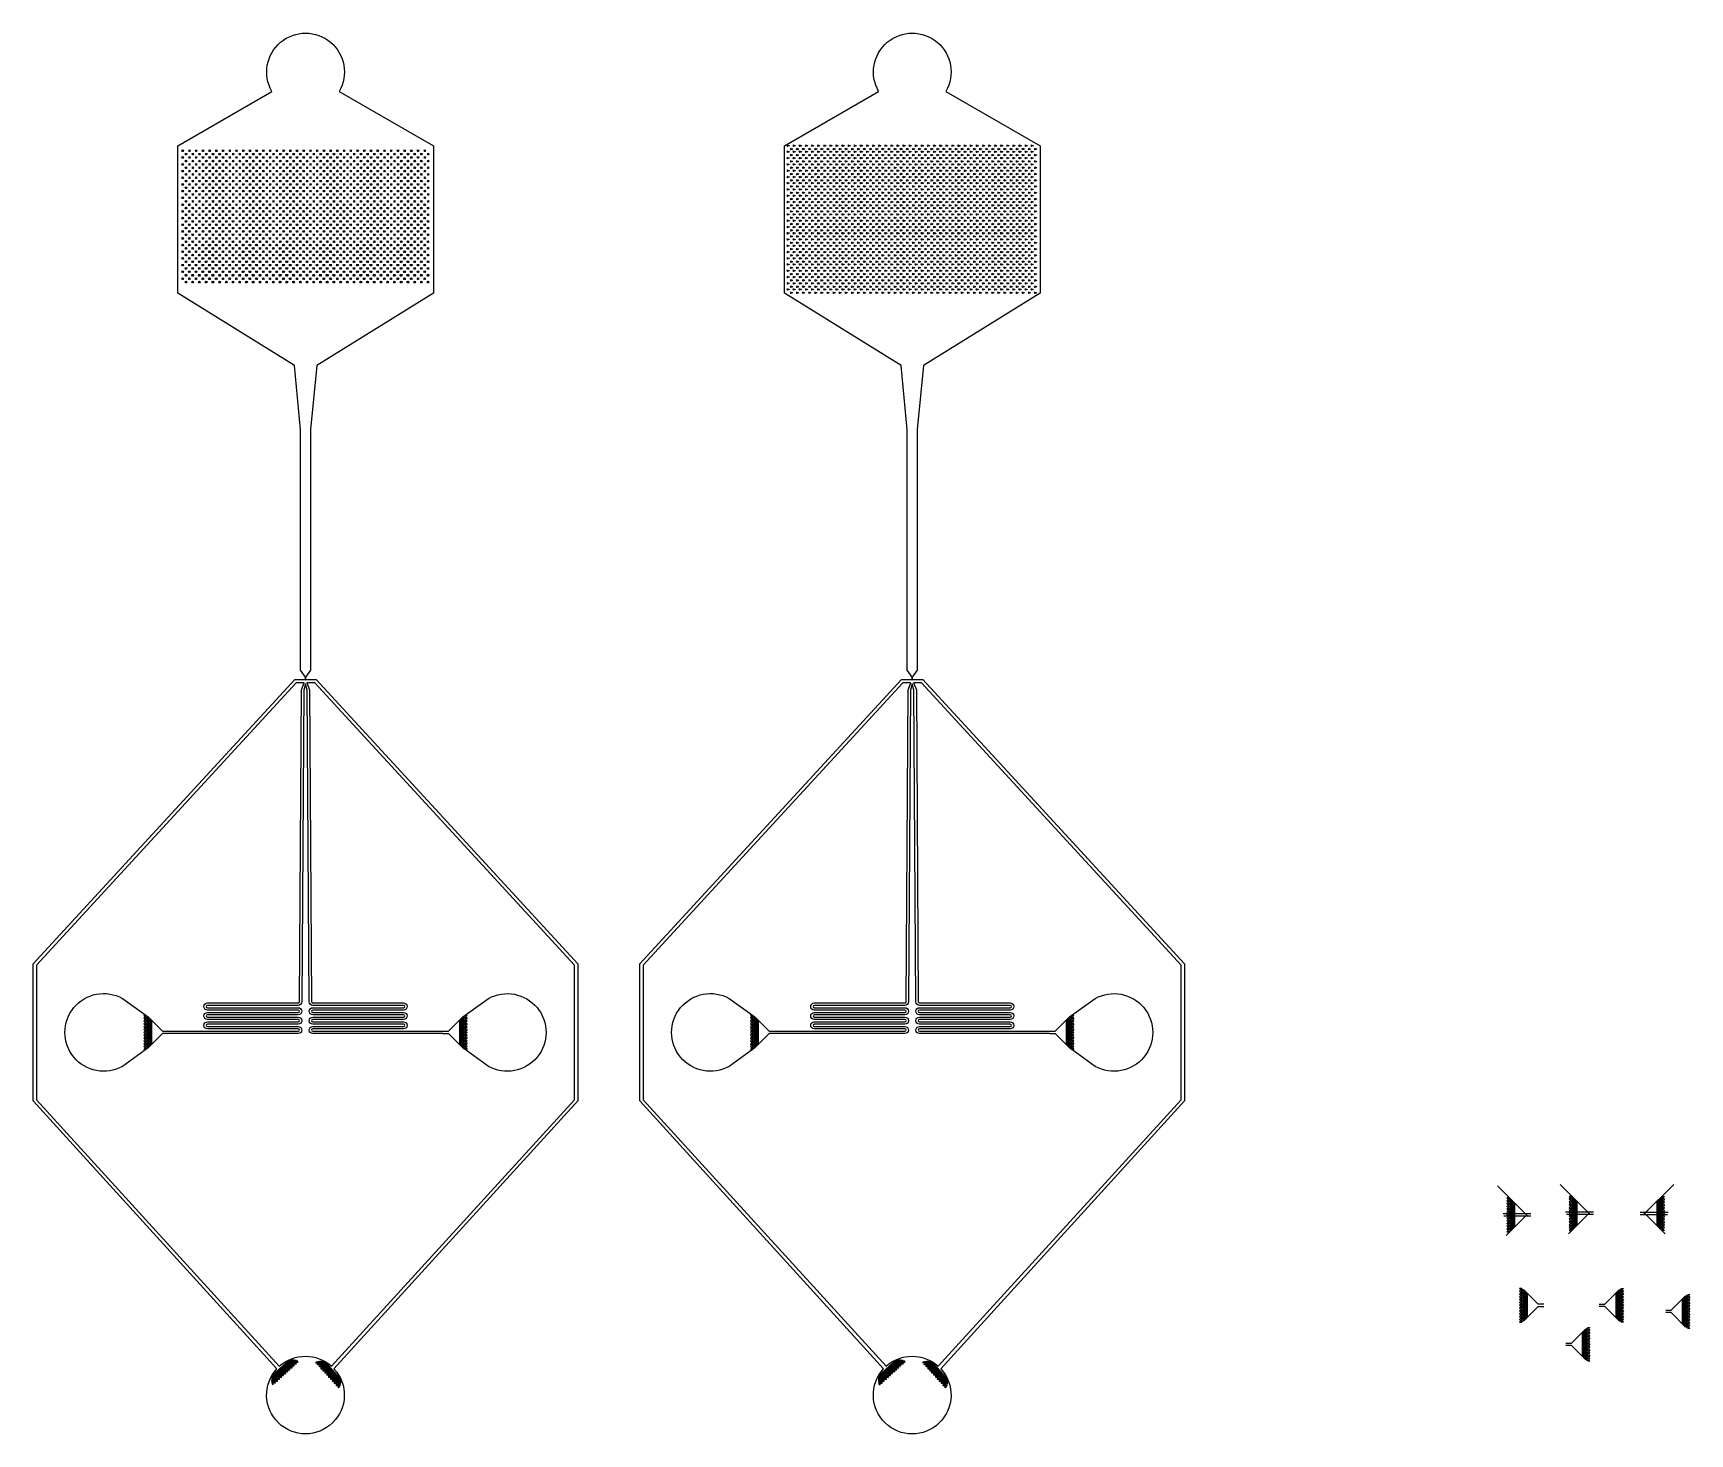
# Model space of a CAD drawing. Header units: inches. Extents: x -17.1 to 32.2, y -20.8 to 20.8.
import ezdxf

# ---------------------------------------------------------------- set-up
doc = ezdxf.new("R2010")
doc.units = ezdxf.units.IN
doc.header["$MEASUREMENT"] = 0

# ---------------------------------------------------------------- blocks, each defined once
blk = doc.blocks.new('*U245')
for points in [[(0.063, 0.055), (0.057, 0.087), (0.037, 0.075), (0.037, 0.062)], [(0.037, 0.025), (0.057, 0.013), (0.063, 0.045), (0.037, 0.038)], [(-0.037, -0.045), (-0.043, -0.013), (-0.063, -0.025), (-0.063, -0.038)], [(-0.063, -0.075), (-0.043, -0.087), (-0.037, -0.055), (-0.063, -0.062)]]:
    blk.add_lwpolyline(points, close=True)
blk = doc.blocks.new('*U247')
at = {"color": 0, "linetype": 'ByBlock', "lineweight": -2, "transparency": 16777216}
for p in [(0, 7.2), (0, 7), (0.2, 7.2), (0.2, 7), (0.4, 7.2), (0.4, 7), (0.6, 7.2), (0.6, 7), (0.8, 7.2), (0.8, 7), (1, 7.2), (1, 7), (0, 6.8), (0, 6.6), (0, 6.4), (0.2, 6.8), (0.2, 6.6), (0.2, 6.4), (0.4, 6.8), (0.4, 6.6), (0.4, 6.4), (0.6, 6.8), (0.6, 6.6), (0.6, 6.4), (0.8, 6.8), (0.8, 6.6), (0.8, 6.4), (1, 6.8), (1, 6.6), (1, 6.4), (0, 6.2), (0, 6), (0.2, 6.2), (0.2, 6), (0.4, 6.2), (0.4, 6), (0.6, 6.2), (0.6, 6), (0.8, 6.2), (0.8, 6), (1, 6.2), (1, 6), (0, 5.8), (0, 5.6), (0, 5.4), (0.2, 5.8), (0.2, 5.6), (0.2, 5.4), (0.4, 5.8), (0.4, 5.6), (0.4, 5.4), (0.6, 5.8), (0.6, 5.6), (0.6, 5.4), (0.8, 5.8), (0.8, 5.6), (0.8, 5.4), (1, 5.8), (1, 5.6), (1, 5.4), (0, 5.2), (0, 5), (0.2, 5.2), (0.2, 5), (0.4, 5.2), (0.4, 5), (0.6, 5.2), (0.6, 5), (0.8, 5.2), (0.8, 5), (1, 5.2), (1, 5), (0, 4.8), (0, 4.6), (0, 4.4), (0.2, 4.8), (0.2, 4.6), (0.2, 4.4), (0.4, 4.8), (0.4, 4.6), (0.4, 4.4), (0.6, 4.8), (0.6, 4.6), (0.6, 4.4), (0.8, 4.8), (0.8, 4.6), (0.8, 4.4), (1, 4.8), (1, 4.6), (1, 4.4), (0, 4.2), (0, 4), (0.2, 4.2), (0.2, 4), (0.4, 4.2), (0.4, 4), (0.6, 4.2), (0.6, 4), (0.8, 4.2), (0.8, 4), (1, 4.2), (1, 4), (0, 3.8), (0, 3.6), (0, 3.4), (0.2, 3.8), (0.2, 3.6), (0.2, 3.4), (0.4, 3.8), (0.4, 3.6), (0.4, 3.4), (0.6, 3.8), (0.6, 3.6), (0.6, 3.4), (0.8, 3.8), (0.8, 3.6), (0.8, 3.4), (1, 3.8), (1, 3.6), (1, 3.4), (0, 3.2), (0, 3), (0.2, 3.2), (0.2, 3), (0.4, 3.2), (0.4, 3), (0.6, 3.2), (0.6, 3), (0.8, 3.2), (0.8, 3), (1, 3.2), (1, 3), (0, 2.8), (0, 2.6), (0, 2.4), (0.2, 2.8), (0.2, 2.6), (0.2, 2.4), (0.4, 2.8), (0.4, 2.6), (0.4, 2.4), (0.6, 2.8), (0.6, 2.6), (0.6, 2.4), (0.8, 2.8), (0.8, 2.6), (0.8, 2.4), (1, 2.8), (1, 2.6), (1, 2.4), (0, 2.2), (0, 2), (0.2, 2.2), (0.2, 2), (0.4, 2.2), (0.4, 2), (0.6, 2.2), (0.6, 2), (0.8, 2.2), (0.8, 2), (1, 2.2), (1, 2), (0, 1.8), (0, 1.6), (0, 1.4), (0.2, 1.8), (0.2, 1.6), (0.2, 1.4), (0.4, 1.8), (0.4, 1.6), (0.4, 1.4), (0.6, 1.8), (0.6, 1.6), (0.6, 1.4), (0.8, 1.8), (0.8, 1.6), (0.8, 1.4), (1, 1.8), (1, 1.6), (1, 1.4), (0, 1.2), (0, 1), (0.2, 1.2), (0.2, 1), (0.4, 1.2), (0.4, 1), (0.6, 1.2), (0.6, 1), (0.8, 1.2), (0.8, 1), (1, 1.2), (1, 1), (0, 0.8), (0, 0.6), (0.2, 0.8), (0.2, 0.6), (0.4, 0.8), (0.4, 0.6), (0.6, 0.8), (0.6, 0.6), (0.8, 0.8), (0.8, 0.6), (1, 0.8), (1, 0.6), (0, 0.4), (0, 0.2), (0, 0), (0.2, 0.4), (0.2, 0.2), (0.2, 0), (0.4, 0.4), (0.4, 0.2), (0.4, 0), (0.6, 0.4), (0.6, 0.2), (0.6, 0), (0.8, 0.4), (0.8, 0.2), (0.8, 0), (1, 0.4), (1, 0.2), (1, 0)]:
    blk.add_blockref('*U245', p, dxfattribs=at)
blk = doc.blocks.new('*U248')
for points in [[(0.005, 0.037), (0, 0.068), (-0.02, 0.057), (-0.02, 0.044)], [(-0.02, 0.012), (0, 0), (0.005, 0.032), (-0.02, 0.024)], [(0.105, 0.137), (0.1, 0.168), (0.08, 0.157), (0.08, 0.144)], [(0.08, 0.112), (0.1, 0.1), (0.105, 0.132), (0.08, 0.124)]]:
    blk.add_lwpolyline(points, close=True)
blk = doc.blocks.new('*U249')
at = {"color": 0, "linetype": 'ByBlock', "lineweight": -2, "transparency": 16777216}
for p in [(0, 7.2), (0, 7), (0, 6.8), (0.2, 7.2), (0.2, 7), (0.2, 6.8), (0.4, 7.2), (0.4, 7), (0.4, 6.8), (0.6, 7.2), (0.6, 7), (0.6, 6.8), (0.8, 7.2), (0.8, 7), (0.8, 6.8), (1, 7.2), (1, 7), (1, 6.8), (0, 6.6), (0, 6.4), (0.2, 6.6), (0.2, 6.4), (0.4, 6.6), (0.4, 6.4), (0.6, 6.6), (0.6, 6.4), (0.8, 6.6), (0.8, 6.4), (1, 6.6), (1, 6.4), (0, 6.2), (0, 6), (0, 5.8), (0.2, 6.2), (0.2, 6), (0.2, 5.8), (0.4, 6.2), (0.4, 6), (0.4, 5.8), (0.6, 6.2), (0.6, 6), (0.6, 5.8), (0.8, 6.2), (0.8, 6), (0.8, 5.8), (1, 6.2), (1, 6), (1, 5.8), (0, 5.6), (0, 5.4), (0.2, 5.6), (0.2, 5.4), (0.4, 5.6), (0.4, 5.4), (0.6, 5.6), (0.6, 5.4), (0.8, 5.6), (0.8, 5.4), (1, 5.6), (1, 5.4), (0, 5.2), (0, 5), (0, 4.8), (0.2, 5.2), (0.2, 5), (0.2, 4.8), (0.4, 5.2), (0.4, 5), (0.4, 4.8), (0.6, 5.2), (0.6, 5), (0.6, 4.8), (0.8, 5.2), (0.8, 5), (0.8, 4.8), (1, 5.2), (1, 5), (1, 4.8), (0, 4.6), (0, 4.4), (0.2, 4.6), (0.2, 4.4), (0.4, 4.6), (0.4, 4.4), (0.6, 4.6), (0.6, 4.4), (0.8, 4.6), (0.8, 4.4), (1, 4.6), (1, 4.4), (0, 4.2), (0, 4), (0, 3.8), (0.2, 4.2), (0.2, 4), (0.2, 3.8), (0.4, 4.2), (0.4, 4), (0.4, 3.8), (0.6, 4.2), (0.6, 4), (0.6, 3.8), (0.8, 4.2), (0.8, 4), (0.8, 3.8), (1, 4.2), (1, 4), (1, 3.8), (0, 3.6), (0, 3.4), (0.2, 3.6), (0.2, 3.4), (0.4, 3.6), (0.4, 3.4), (0.6, 3.6), (0.6, 3.4), (0.8, 3.6), (0.8, 3.4), (1, 3.6), (1, 3.4), (0, 3.2), (0, 3), (0, 2.8), (0.2, 3.2), (0.2, 3), (0.2, 2.8), (0.4, 3.2), (0.4, 3), (0.4, 2.8), (0.6, 3.2), (0.6, 3), (0.6, 2.8), (0.8, 3.2), (0.8, 3), (0.8, 2.8), (1, 3.2), (1, 3), (1, 2.8), (0, 2.6), (0, 2.4), (0.2, 2.6), (0.2, 2.4), (0.4, 2.6), (0.4, 2.4), (0.6, 2.6), (0.6, 2.4), (0.8, 2.6), (0.8, 2.4), (1, 2.6), (1, 2.4), (0, 2.2), (0, 2), (0.2, 2.2), (0.2, 2), (0.4, 2.2), (0.4, 2), (0.6, 2.2), (0.6, 2), (0.8, 2.2), (0.8, 2), (1, 2.2), (1, 2), (0, 1.8), (0, 1.6), (0, 1.4), (0.2, 1.8), (0.2, 1.6), (0.2, 1.4), (0.4, 1.8), (0.4, 1.6), (0.4, 1.4), (0.6, 1.8), (0.6, 1.6), (0.6, 1.4), (0.8, 1.8), (0.8, 1.6), (0.8, 1.4), (1, 1.8), (1, 1.6), (1, 1.4), (0, 1.2), (0, 1), (0.2, 1.2), (0.2, 1), (0.4, 1.2), (0.4, 1), (0.6, 1.2), (0.6, 1), (0.8, 1.2), (0.8, 1), (1, 1.2), (1, 1), (0, 0.8), (0, 0.6), (0, 0.4), (0.2, 0.8), (0.2, 0.6), (0.2, 0.4), (0.4, 0.8), (0.4, 0.6), (0.4, 0.4), (0.6, 0.8), (0.6, 0.6), (0.6, 0.4), (0.8, 0.8), (0.8, 0.6), (0.8, 0.4), (1, 0.8), (1, 0.6), (1, 0.4), (0, 0.2), (0, 0), (0.2, 0.2), (0.2, 0), (0.4, 0.2), (0.4, 0), (0.6, 0.2), (0.6, 0), (0.8, 0.2), (0.8, 0), (1, 0.2), (1, 0)]:
    blk.add_blockref('*U248', p, dxfattribs=at)
blk = doc.blocks.new('*U252')
for points in [[(-0.02, 0.042), (0.005, 0.035), (0, 0.066), (-0.02, 0.055)], [(-0.02, 0.012), (0, 0), (0.005, 0.032), (-0.02, 0.024)], [(0.08, 0.142), (0.105, 0.135), (0.1, 0.166), (0.08, 0.155)], [(0.08, 0.112), (0.1, 0.1), (0.105, 0.132), (0.08, 0.124)]]:
    blk.add_lwpolyline(points, close=True)
blk = doc.blocks.new('*U253')
at = {"color": 0, "linetype": 'ByBlock', "lineweight": -2, "transparency": 16777216}
for p in [(0, 7.2), (0, 7), (0, 6.8), (0.2, 7.2), (0.2, 7), (0.2, 6.8), (0.4, 7.2), (0.4, 7), (0.4, 6.8), (0.6, 7.2), (0.6, 7), (0.6, 6.8), (0.8, 7.2), (0.8, 7), (0.8, 6.8), (1, 7.2), (1, 7), (1, 6.8), (1.2, 7.2), (1.2, 7), (1.2, 6.8), (1.4, 7.2), (1.4, 7), (1.4, 6.8), (0, 6.6), (0, 6.4), (0.2, 6.6), (0.2, 6.4), (0.4, 6.6), (0.4, 6.4), (0.6, 6.6), (0.6, 6.4), (0.8, 6.6), (0.8, 6.4), (1, 6.6), (1, 6.4), (1.2, 6.6), (1.2, 6.4), (1.4, 6.6), (1.4, 6.4), (0, 6.2), (0, 6), (0, 5.8), (0.2, 6.2), (0.2, 6), (0.2, 5.8), (0.4, 6.2), (0.4, 6), (0.4, 5.8), (0.6, 6.2), (0.6, 6), (0.6, 5.8), (0.8, 6.2), (0.8, 6), (0.8, 5.8), (1, 6.2), (1, 6), (1, 5.8), (1.2, 6.2), (1.2, 6), (1.2, 5.8), (1.4, 6.2), (1.4, 6), (1.4, 5.8), (0, 5.6), (0, 5.4), (0.2, 5.6), (0.2, 5.4), (0.4, 5.6), (0.4, 5.4), (0.6, 5.6), (0.6, 5.4), (0.8, 5.6), (0.8, 5.4), (1, 5.6), (1, 5.4), (1.2, 5.6), (1.2, 5.4), (1.4, 5.6), (1.4, 5.4), (0, 5.2), (0, 5), (0, 4.8), (0.2, 5.2), (0.2, 5), (0.2, 4.8), (0.4, 5.2), (0.4, 5), (0.4, 4.8), (0.6, 5.2), (0.6, 5), (0.6, 4.8), (0.8, 5.2), (0.8, 5), (0.8, 4.8), (1, 5.2), (1, 5), (1, 4.8), (1.2, 5.2), (1.2, 5), (1.2, 4.8), (1.4, 5.2), (1.4, 5), (1.4, 4.8), (0, 4.6), (0, 4.4), (0.2, 4.6), (0.2, 4.4), (0.4, 4.6), (0.4, 4.4), (0.6, 4.6), (0.6, 4.4), (0.8, 4.6), (0.8, 4.4), (1, 4.6), (1, 4.4), (1.2, 4.6), (1.2, 4.4), (1.4, 4.6), (1.4, 4.4), (0, 4.2), (0, 4), (0, 3.8), (0.2, 4.2), (0.2, 4), (0.2, 3.8), (0.4, 4.2), (0.4, 4), (0.4, 3.8), (0.6, 4.2), (0.6, 4), (0.6, 3.8), (0.8, 4.2), (0.8, 4), (0.8, 3.8), (1, 4.2), (1, 4), (1, 3.8), (1.2, 4.2), (1.2, 4), (1.2, 3.8), (1.4, 4.2), (1.4, 4), (1.4, 3.8), (0, 3.6), (0, 3.4), (0.2, 3.6), (0.2, 3.4), (0.4, 3.6), (0.4, 3.4), (0.6, 3.6), (0.6, 3.4), (0.8, 3.6), (0.8, 3.4), (1, 3.6), (1, 3.4), (1.2, 3.6), (1.2, 3.4), (1.4, 3.6), (1.4, 3.4), (0, 3.2), (0, 3), (0, 2.8), (0.2, 3.2), (0.2, 3), (0.2, 2.8), (0.4, 3.2), (0.4, 3), (0.4, 2.8), (0.6, 3.2), (0.6, 3), (0.6, 2.8), (0.8, 3.2), (0.8, 3), (0.8, 2.8), (1, 3.2), (1, 3), (1, 2.8), (1.2, 3.2), (1.2, 3), (1.2, 2.8), (1.4, 3.2), (1.4, 3), (1.4, 2.8), (0, 2.6), (0, 2.4), (0.2, 2.6), (0.2, 2.4), (0.4, 2.6), (0.4, 2.4), (0.6, 2.6), (0.6, 2.4), (0.8, 2.6), (0.8, 2.4), (1, 2.6), (1, 2.4), (1.2, 2.6), (1.2, 2.4), (1.4, 2.6), (1.4, 2.4), (0, 2.2), (0, 2), (0.2, 2.2), (0.2, 2), (0.4, 2.2), (0.4, 2), (0.6, 2.2), (0.6, 2), (0.8, 2.2), (0.8, 2), (1, 2.2), (1, 2), (1.2, 2.2), (1.2, 2), (1.4, 2.2), (1.4, 2), (0, 1.8), (0, 1.6), (0, 1.4), (0.2, 1.8), (0.2, 1.6), (0.2, 1.4), (0.4, 1.8), (0.4, 1.6), (0.4, 1.4), (0.6, 1.8), (0.6, 1.6), (0.6, 1.4), (0.8, 1.8), (0.8, 1.6), (0.8, 1.4), (1, 1.8), (1, 1.6), (1, 1.4), (1.2, 1.8), (1.2, 1.6), (1.2, 1.4), (1.4, 1.8), (1.4, 1.6), (1.4, 1.4), (0, 1.2), (0, 1), (0.2, 1.2), (0.2, 1), (0.4, 1.2), (0.4, 1), (0.6, 1.2), (0.6, 1), (0.8, 1.2), (0.8, 1), (1, 1.2), (1, 1), (1.2, 1.2), (1.2, 1), (1.4, 1.2), (1.4, 1), (0, 0.8), (0, 0.6), (0, 0.4), (0.2, 0.8), (0.2, 0.6), (0.2, 0.4), (0.4, 0.8), (0.4, 0.6), (0.4, 0.4), (0.6, 0.8), (0.6, 0.6), (0.6, 0.4), (0.8, 0.8), (0.8, 0.6), (0.8, 0.4), (1, 0.8), (1, 0.6), (1, 0.4), (1.2, 0.8), (1.2, 0.6), (1.2, 0.4), (1.4, 0.8), (1.4, 0.6), (1.4, 0.4), (0, 0.2), (0, 0), (0.2, 0.2), (0.2, 0), (0.4, 0.2), (0.4, 0), (0.6, 0.2), (0.6, 0), (0.8, 0.2), (0.8, 0), (1, 0.2), (1, 0), (1.2, 0.2), (1.2, 0), (1.4, 0.2), (1.4, 0)]:
    blk.add_blockref('*U252', p, dxfattribs=at)
blk = doc.blocks.new('*U250')
for points in [[(0.062, 0.055), (0.057, 0.087), (0.037, 0.075), (0.037, 0.062)], [(0.062, 0.045), (0.057, 0.013), (0.037, 0.025), (0.037, 0.038)], [(-0.037, -0.045), (-0.042, -0.013), (-0.062, -0.025), (-0.062, -0.038)], [(-0.037, -0.05), (-0.042, -0.082), (-0.062, -0.07), (-0.062, -0.057)]]:
    blk.add_lwpolyline(points, close=True)
blk = doc.blocks.new('*U251')
at = {"color": 0, "linetype": 'ByBlock', "lineweight": -2, "transparency": 16777216}
for p in [(0, 7.26), (0, 7.079), (0, 6.897), (0.186, 7.26), (0.186, 7.079), (0.186, 6.897), (0.372, 7.26), (0.372, 7.079), (0.372, 6.897), (0.558, 7.26), (0.558, 7.079), (0.558, 6.897), (0.744, 7.26), (0.744, 7.079), (0.744, 6.897), (0.931, 7.26), (0.931, 7.079), (0.931, 6.897), (1.117, 7.26), (1.117, 7.079), (1.117, 6.897), (1.303, 7.26), (1.303, 7.079), (1.303, 6.897), (1.489, 7.26), (1.489, 7.079), (1.489, 6.897), (1.675, 7.26), (1.675, 7.079), (1.675, 6.897), (1.861, 7.26), (1.861, 7.079), (1.861, 6.897), (2.047, 7.26), (2.047, 7.079), (2.047, 6.897), (2.233, 7.26), (2.233, 7.079), (2.233, 6.897), (2.419, 7.26), (2.419, 7.079), (2.419, 6.897), (2.606, 7.26), (2.606, 7.079), (2.606, 6.897), (2.792, 7.26), (2.792, 7.079), (2.792, 6.897), (2.978, 7.26), (2.978, 7.079), (2.978, 6.897), (3.164, 7.26), (3.164, 7.079), (3.164, 6.897), (3.35, 7.26), (3.35, 7.079), (3.35, 6.897), (3.536, 7.26), (3.536, 7.079), (3.536, 6.897), (3.722, 7.26), (3.722, 7.079), (3.722, 6.897), (3.908, 7.26), (3.908, 7.079), (3.908, 6.897), (4.095, 7.26), (4.095, 7.079), (4.095, 6.897), (4.281, 7.26), (4.281, 7.079), (4.281, 6.897), (0, 6.716), (0, 6.534), (0, 6.353), (0.186, 6.716), (0.186, 6.534), (0.186, 6.353), (0.372, 6.716), (0.372, 6.534), (0.372, 6.353), (0.558, 6.716), (0.558, 6.534), (0.558, 6.353), (0.744, 6.716), (0.744, 6.534), (0.744, 6.353), (0.931, 6.716), (0.931, 6.534), (0.931, 6.353), (1.117, 6.716), (1.117, 6.534), (1.117, 6.353), (1.303, 6.716), (1.303, 6.534), (1.303, 6.353), (1.489, 6.716), (1.489, 6.534), (1.489, 6.353), (1.675, 6.716), (1.675, 6.534), (1.675, 6.353), (1.861, 6.716), (1.861, 6.534), (1.861, 6.353), (2.047, 6.716), (2.047, 6.534), (2.047, 6.353), (2.233, 6.716), (2.233, 6.534), (2.233, 6.353), (2.419, 6.716), (2.419, 6.534), (2.419, 6.353), (2.606, 6.716), (2.606, 6.534), (2.606, 6.353), (2.792, 6.716), (2.792, 6.534), (2.792, 6.353), (2.978, 6.716), (2.978, 6.534), (2.978, 6.353), (3.164, 6.716), (3.164, 6.534), (3.164, 6.353), (3.35, 6.716), (3.35, 6.534), (3.35, 6.353), (3.536, 6.716), (3.536, 6.534), (3.536, 6.353), (3.722, 6.716), (3.722, 6.534), (3.722, 6.353), (3.908, 6.716), (3.908, 6.534), (3.908, 6.353), (4.095, 6.716), (4.095, 6.534), (4.095, 6.353), (4.281, 6.716), (4.281, 6.534), (4.281, 6.353), (0, 6.171), (0, 5.99), (0.186, 6.171), (0.186, 5.99), (0.372, 6.171), (0.372, 5.99), (0.558, 6.171), (0.558, 5.99), (0.744, 6.171), (0.744, 5.99), (0.931, 6.171), (0.931, 5.99), (1.117, 6.171), (1.117, 5.99), (1.303, 6.171), (1.303, 5.99), (1.489, 6.171), (1.489, 5.99), (1.675, 6.171), (1.675, 5.99), (1.861, 6.171), (1.861, 5.99), (2.047, 6.171), (2.047, 5.99), (2.233, 6.171), (2.233, 5.99), (2.419, 6.171), (2.419, 5.99), (2.606, 6.171), (2.606, 5.99), (2.792, 6.171), (2.792, 5.99), (2.978, 6.171), (2.978, 5.99), (3.164, 6.171), (3.164, 5.99), (3.35, 6.171), (3.35, 5.99), (3.536, 6.171), (3.536, 5.99), (3.722, 6.171), (3.722, 5.99), (3.908, 6.171), (3.908, 5.99), (4.095, 6.171), (4.095, 5.99), (4.281, 6.171), (4.281, 5.99), (0, 5.808), (0, 5.627), (0, 5.445), (0.186, 5.808), (0.186, 5.627), (0.186, 5.445), (0.372, 5.808), (0.372, 5.627), (0.372, 5.445), (0.558, 5.808), (0.558, 5.627), (0.558, 5.445), (0.744, 5.808), (0.744, 5.627), (0.744, 5.445), (0.931, 5.808), (0.931, 5.627), (0.931, 5.445), (1.117, 5.808), (1.117, 5.627), (1.117, 5.445), (1.303, 5.808), (1.303, 5.627), (1.303, 5.445), (1.489, 5.808), (1.489, 5.627), (1.489, 5.445), (1.675, 5.808), (1.675, 5.627), (1.675, 5.445), (1.861, 5.808), (1.861, 5.627), (1.861, 5.445), (2.047, 5.808), (2.047, 5.627), (2.047, 5.445), (2.233, 5.808), (2.233, 5.627), (2.233, 5.445), (2.419, 5.808), (2.419, 5.627), (2.419, 5.445), (2.606, 5.808), (2.606, 5.627), (2.606, 5.445), (2.792, 5.808), (2.792, 5.627), (2.792, 5.445), (2.978, 5.808), (2.978, 5.627), (2.978, 5.445), (3.164, 5.808), (3.164, 5.627), (3.164, 5.445), (3.35, 5.808), (3.35, 5.627), (3.35, 5.445), (3.536, 5.808), (3.536, 5.627), (3.536, 5.445), (3.722, 5.808), (3.722, 5.627), (3.722, 5.445), (3.908, 5.808), (3.908, 5.627), (3.908, 5.445), (4.095, 5.808), (4.095, 5.627), (4.095, 5.445), (4.281, 5.808), (4.281, 5.627), (4.281, 5.445), (0, 5.264), (0, 5.082), (0, 4.901), (0.186, 5.264), (0.186, 5.082), (0.186, 4.901), (0.372, 5.264), (0.372, 5.082), (0.372, 4.901), (0.558, 5.264), (0.558, 5.082), (0.558, 4.901), (0.744, 5.264), (0.744, 5.082), (0.744, 4.901), (0.931, 5.264), (0.931, 5.082), (0.931, 4.901), (1.117, 5.264), (1.117, 5.082), (1.117, 4.901), (1.303, 5.264), (1.303, 5.082), (1.303, 4.901), (1.489, 5.264), (1.489, 5.082), (1.489, 4.901), (1.675, 5.264), (1.675, 5.082), (1.675, 4.901), (1.861, 5.264), (1.861, 5.082), (1.861, 4.901), (2.047, 5.264), (2.047, 5.082), (2.047, 4.901), (2.233, 5.264), (2.233, 5.082), (2.233, 4.901), (2.419, 5.264), (2.419, 5.082), (2.419, 4.901), (2.606, 5.264), (2.606, 5.082), (2.606, 4.901), (2.792, 5.264), (2.792, 5.082), (2.792, 4.901), (2.978, 5.264), (2.978, 5.082), (2.978, 4.901), (3.164, 5.264), (3.164, 5.082), (3.164, 4.901), (3.35, 5.264), (3.35, 5.082), (3.35, 4.901), (3.536, 5.264), (3.536, 5.082), (3.536, 4.901), (3.722, 5.264), (3.722, 5.082), (3.722, 4.901), (3.908, 5.264), (3.908, 5.082), (3.908, 4.901), (4.095, 5.264), (4.095, 5.082), (4.095, 4.901), (4.281, 5.264), (4.281, 5.082), (4.281, 4.901), (0, 4.719), (0, 4.538), (0, 4.356), (0.186, 4.719), (0.186, 4.538), (0.186, 4.356), (0.372, 4.719), (0.372, 4.538), (0.372, 4.356), (0.558, 4.719), (0.558, 4.538), (0.558, 4.356), (0.744, 4.719), (0.744, 4.538), (0.744, 4.356), (0.931, 4.719), (0.931, 4.538), (0.931, 4.356), (1.117, 4.719), (1.117, 4.538), (1.117, 4.356), (1.303, 4.719), (1.303, 4.538), (1.303, 4.356), (1.489, 4.719), (1.489, 4.538), (1.489, 4.356), (1.675, 4.719), (1.675, 4.538), (1.675, 4.356), (1.861, 4.719), (1.861, 4.538), (1.861, 4.356), (2.047, 4.719), (2.047, 4.538), (2.047, 4.356), (2.233, 4.719), (2.233, 4.538), (2.233, 4.356), (2.419, 4.719), (2.419, 4.538), (2.419, 4.356), (2.606, 4.719), (2.606, 4.538), (2.606, 4.356), (2.792, 4.719), (2.792, 4.538), (2.792, 4.356), (2.978, 4.719), (2.978, 4.538), (2.978, 4.356), (3.164, 4.719), (3.164, 4.538), (3.164, 4.356), (3.35, 4.719), (3.35, 4.538), (3.35, 4.356), (3.536, 4.719), (3.536, 4.538), (3.536, 4.356), (3.722, 4.719), (3.722, 4.538), (3.722, 4.356), (3.908, 4.719), (3.908, 4.538), (3.908, 4.356), (4.095, 4.719), (4.095, 4.538), (4.095, 4.356), (4.281, 4.719), (4.281, 4.538), (4.281, 4.356), (0, 4.175), (0, 3.993), (0.186, 4.175), (0.186, 3.993), (0.372, 4.175), (0.372, 3.993), (0.558, 4.175), (0.558, 3.993), (0.744, 4.175), (0.744, 3.993), (0.931, 4.175), (0.931, 3.993), (1.117, 4.175), (1.117, 3.993), (1.303, 4.175), (1.303, 3.993), (1.489, 4.175), (1.489, 3.993), (1.675, 4.175), (1.675, 3.993), (1.861, 4.175), (1.861, 3.993), (2.047, 4.175), (2.047, 3.993), (2.233, 4.175), (2.233, 3.993), (2.419, 4.175), (2.419, 3.993), (2.606, 4.175), (2.606, 3.993), (2.792, 4.175), (2.792, 3.993), (2.978, 4.175), (2.978, 3.993), (3.164, 4.175), (3.164, 3.993), (3.35, 4.175), (3.35, 3.993), (3.536, 4.175), (3.536, 3.993), (3.722, 4.175), (3.722, 3.993), (3.908, 4.175), (3.908, 3.993), (4.095, 4.175), (4.095, 3.993), (4.281, 4.175), (4.281, 3.993), (0, 3.812), (0, 3.63), (0, 3.449), (0.186, 3.812), (0.186, 3.63), (0.186, 3.449), (0.372, 3.812), (0.372, 3.63), (0.372, 3.449), (0.558, 3.812), (0.558, 3.63), (0.558, 3.449), (0.744, 3.812), (0.744, 3.63), (0.744, 3.449), (0.931, 3.812), (0.931, 3.63), (0.931, 3.449), (1.117, 3.812), (1.117, 3.63), (1.117, 3.449), (1.303, 3.812), (1.303, 3.63), (1.303, 3.449), (1.489, 3.812), (1.489, 3.63), (1.489, 3.449), (1.675, 3.812), (1.675, 3.63), (1.675, 3.449), (1.861, 3.812), (1.861, 3.63), (1.861, 3.449), (2.047, 3.812), (2.047, 3.63), (2.047, 3.449), (2.233, 3.812), (2.233, 3.63), (2.233, 3.449), (2.419, 3.812), (2.419, 3.63), (2.419, 3.449), (2.606, 3.812), (2.606, 3.63), (2.606, 3.449), (2.792, 3.812), (2.792, 3.63), (2.792, 3.449), (2.978, 3.812), (2.978, 3.63), (2.978, 3.449), (3.164, 3.812), (3.164, 3.63), (3.164, 3.449), (3.35, 3.812), (3.35, 3.63), (3.35, 3.449), (3.536, 3.812), (3.536, 3.63), (3.536, 3.449), (3.722, 3.812), (3.722, 3.63), (3.722, 3.449), (3.908, 3.812), (3.908, 3.63), (3.908, 3.449), (4.095, 3.812), (4.095, 3.63), (4.095, 3.449), (4.281, 3.812), (4.281, 3.63), (4.281, 3.449), (0, 3.267), (0, 3.086), (0, 2.904), (0.186, 3.267), (0.186, 3.086), (0.186, 2.904), (0.372, 3.267), (0.372, 3.086), (0.372, 2.904), (0.558, 3.267), (0.558, 3.086), (0.558, 2.904), (0.744, 3.267), (0.744, 3.086), (0.744, 2.904), (0.931, 3.267), (0.931, 3.086), (0.931, 2.904), (1.117, 3.267), (1.117, 3.086), (1.117, 2.904), (1.303, 3.267), (1.303, 3.086), (1.303, 2.904), (1.489, 3.267), (1.489, 3.086), (1.489, 2.904), (1.675, 3.267), (1.675, 3.086), (1.675, 2.904), (1.861, 3.267), (1.861, 3.086), (1.861, 2.904), (2.047, 3.267), (2.047, 3.086), (2.047, 2.904), (2.233, 3.267), (2.233, 3.086), (2.233, 2.904), (2.419, 3.267), (2.419, 3.086), (2.419, 2.904), (2.606, 3.267), (2.606, 3.086), (2.606, 2.904), (2.792, 3.267), (2.792, 3.086), (2.792, 2.904), (2.978, 3.267), (2.978, 3.086), (2.978, 2.904), (3.164, 3.267), (3.164, 3.086), (3.164, 2.904), (3.35, 3.267), (3.35, 3.086), (3.35, 2.904), (3.536, 3.267), (3.536, 3.086), (3.536, 2.904), (3.722, 3.267), (3.722, 3.086), (3.722, 2.904), (3.908, 3.267), (3.908, 3.086), (3.908, 2.904), (4.095, 3.267), (4.095, 3.086), (4.095, 2.904), (4.281, 3.267), (4.281, 3.086), (4.281, 2.904), (0, 2.723), (0, 2.541), (0.186, 2.723), (0.186, 2.541), (0.372, 2.723), (0.372, 2.541), (0.558, 2.723), (0.558, 2.541), (0.744, 2.723), (0.744, 2.541), (0.931, 2.723), (0.931, 2.541), (1.117, 2.723), (1.117, 2.541), (1.303, 2.723), (1.303, 2.541), (1.489, 2.723), (1.489, 2.541), (1.675, 2.723), (1.675, 2.541), (1.861, 2.723), (1.861, 2.541), (2.047, 2.723), (2.047, 2.541), (2.233, 2.723), (2.233, 2.541), (2.419, 2.723), (2.419, 2.541), (2.606, 2.723), (2.606, 2.541), (2.792, 2.723), (2.792, 2.541), (2.978, 2.723), (2.978, 2.541), (3.164, 2.723), (3.164, 2.541), (3.35, 2.723), (3.35, 2.541), (3.536, 2.723), (3.536, 2.541), (3.722, 2.723), (3.722, 2.541), (3.908, 2.723), (3.908, 2.541), (4.095, 2.723), (4.095, 2.541), (4.281, 2.723), (4.281, 2.541), (0, 2.36), (0, 2.178), (0, 1.997), (0.186, 2.36), (0.186, 2.178), (0.186, 1.997), (0.372, 2.36), (0.372, 2.178), (0.372, 1.997), (0.558, 2.36), (0.558, 2.178), (0.558, 1.997), (0.744, 2.36), (0.744, 2.178), (0.744, 1.997), (0.931, 2.36), (0.931, 2.178), (0.931, 1.997), (1.117, 2.36), (1.117, 2.178), (1.117, 1.997), (1.303, 2.36), (1.303, 2.178), (1.303, 1.997), (1.489, 2.36), (1.489, 2.178), (1.489, 1.997), (1.675, 2.36), (1.675, 2.178), (1.675, 1.997), (1.861, 2.36), (1.861, 2.178), (1.861, 1.997), (2.047, 2.36), (2.047, 2.178), (2.047, 1.997), (2.233, 2.36), (2.233, 2.178), (2.233, 1.997), (2.419, 2.36), (2.419, 2.178), (2.419, 1.997), (2.606, 2.36), (2.606, 2.178), (2.606, 1.997), (2.792, 2.36), (2.792, 2.178), (2.792, 1.997), (2.978, 2.36), (2.978, 2.178), (2.978, 1.997), (3.164, 2.36), (3.164, 2.178), (3.164, 1.997), (3.35, 2.36), (3.35, 2.178), (3.35, 1.997), (3.536, 2.36), (3.536, 2.178), (3.536, 1.997), (3.722, 2.36), (3.722, 2.178), (3.722, 1.997), (3.908, 2.36), (3.908, 2.178), (3.908, 1.997), (4.095, 2.36), (4.095, 2.178), (4.095, 1.997), (4.281, 2.36), (4.281, 2.178), (4.281, 1.997), (0, 1.815), (0, 1.634), (0, 1.452), (0.186, 1.815), (0.186, 1.634), (0.186, 1.452), (0.372, 1.815), (0.372, 1.634), (0.372, 1.452), (0.558, 1.815), (0.558, 1.634), (0.558, 1.452), (0.744, 1.815), (0.744, 1.634), (0.744, 1.452), (0.931, 1.815), (0.931, 1.634), (0.931, 1.452), (1.117, 1.815), (1.117, 1.634), (1.117, 1.452), (1.303, 1.815), (1.303, 1.634), (1.303, 1.452), (1.489, 1.815), (1.489, 1.634), (1.489, 1.452), (1.675, 1.815), (1.675, 1.634), (1.675, 1.452), (1.861, 1.815), (1.861, 1.634), (1.861, 1.452), (2.047, 1.815), (2.047, 1.634), (2.047, 1.452), (2.233, 1.815), (2.233, 1.634), (2.233, 1.452), (2.419, 1.815), (2.419, 1.634), (2.419, 1.452), (2.606, 1.815), (2.606, 1.634), (2.606, 1.452), (2.792, 1.815), (2.792, 1.634), (2.792, 1.452), (2.978, 1.815), (2.978, 1.634), (2.978, 1.452), (3.164, 1.815), (3.164, 1.634), (3.164, 1.452), (3.35, 1.815), (3.35, 1.634), (3.35, 1.452), (3.536, 1.815), (3.536, 1.634), (3.536, 1.452), (3.722, 1.815), (3.722, 1.634), (3.722, 1.452), (3.908, 1.815), (3.908, 1.634), (3.908, 1.452), (4.095, 1.815), (4.095, 1.634), (4.095, 1.452), (4.281, 1.815), (4.281, 1.634), (4.281, 1.452), (0, 1.271), (0, 1.089), (0, 0.908), (0.186, 1.271), (0.186, 1.089), (0.186, 0.908), (0.372, 1.271), (0.372, 1.089), (0.372, 0.908), (0.558, 1.271), (0.558, 1.089), (0.558, 0.908), (0.744, 1.271), (0.744, 1.089), (0.744, 0.908), (0.931, 1.271), (0.931, 1.089), (0.931, 0.908), (1.117, 1.271), (1.117, 1.089), (1.117, 0.908), (1.303, 1.271), (1.303, 1.089), (1.303, 0.908), (1.489, 1.271), (1.489, 1.089), (1.489, 0.908), (1.675, 1.271), (1.675, 1.089), (1.675, 0.908), (1.861, 1.271), (1.861, 1.089), (1.861, 0.908), (2.047, 1.271), (2.047, 1.089), (2.047, 0.908), (2.233, 1.271), (2.233, 1.089), (2.233, 0.908), (2.419, 1.271), (2.419, 1.089), (2.419, 0.908), (2.606, 1.271), (2.606, 1.089), (2.606, 0.908), (2.792, 1.271), (2.792, 1.089), (2.792, 0.908), (2.978, 1.271), (2.978, 1.089), (2.978, 0.908), (3.164, 1.271), (3.164, 1.089), (3.164, 0.908), (3.35, 1.271), (3.35, 1.089), (3.35, 0.908), (3.536, 1.271), (3.536, 1.089), (3.536, 0.908), (3.722, 1.271), (3.722, 1.089), (3.722, 0.908), (3.908, 1.271), (3.908, 1.089), (3.908, 0.908), (4.095, 1.271), (4.095, 1.089), (4.095, 0.908), (4.281, 1.271), (4.281, 1.089), (4.281, 0.908), (0, 0.726), (0, 0.545), (0.186, 0.726), (0.186, 0.545), (0.372, 0.726), (0.372, 0.545), (0.558, 0.726), (0.558, 0.545), (0.744, 0.726), (0.744, 0.545), (0.931, 0.726), (0.931, 0.545), (1.117, 0.726), (1.117, 0.545), (1.303, 0.726), (1.303, 0.545), (1.489, 0.726), (1.489, 0.545), (1.675, 0.726), (1.675, 0.545), (1.861, 0.726), (1.861, 0.545), (2.047, 0.726), (2.047, 0.545), (2.233, 0.726), (2.233, 0.545), (2.419, 0.726), (2.419, 0.545), (2.606, 0.726), (2.606, 0.545), (2.792, 0.726), (2.792, 0.545), (2.978, 0.726), (2.978, 0.545), (3.164, 0.726), (3.164, 0.545), (3.35, 0.726), (3.35, 0.545), (3.536, 0.726), (3.536, 0.545), (3.722, 0.726), (3.722, 0.545), (3.908, 0.726), (3.908, 0.545), (4.095, 0.726), (4.095, 0.545), (4.281, 0.726), (4.281, 0.545), (0, 0.363), (0, 0.182), (0, 0), (0.186, 0.363), (0.186, 0.182), (0.186, 0), (0.372, 0.363), (0.372, 0.182), (0.372, 0), (0.558, 0.363), (0.558, 0.182), (0.558, 0), (0.744, 0.363), (0.744, 0.182), (0.744, 0), (0.931, 0.363), (0.931, 0.182), (0.931, 0), (1.117, 0.363), (1.117, 0.182), (1.117, 0), (1.303, 0.363), (1.303, 0.182), (1.303, 0), (1.489, 0.363), (1.489, 0.182), (1.489, 0), (1.675, 0.363), (1.675, 0.182), (1.675, 0), (1.861, 0.363), (1.861, 0.182), (1.861, 0), (2.047, 0.363), (2.047, 0.182), (2.047, 0), (2.233, 0.363), (2.233, 0.182), (2.233, 0), (2.419, 0.363), (2.419, 0.182), (2.419, 0), (2.606, 0.363), (2.606, 0.182), (2.606, 0), (2.792, 0.363), (2.792, 0.182), (2.792, 0), (2.978, 0.363), (2.978, 0.182), (2.978, 0), (3.164, 0.363), (3.164, 0.182), (3.164, 0), (3.35, 0.363), (3.35, 0.182), (3.35, 0), (3.536, 0.363), (3.536, 0.182), (3.536, 0), (3.722, 0.363), (3.722, 0.182), (3.722, 0), (3.908, 0.363), (3.908, 0.182), (3.908, 0), (4.095, 0.363), (4.095, 0.182), (4.095, 0), (4.281, 0.363), (4.281, 0.182), (4.281, 0)]:
    blk.add_blockref('*U250', p, dxfattribs=at)

msp = doc.modelspace()

# ---------------------------------------------------------------- linework, layer by layer
for p, q in [((-4.936, -8.856), (-4.771, -8.856)), ((-4.346, -8.43), (-4.771, -8.856)), ((13.11, -8.856), (13.275, -8.856)), ((13.7, -8.43), (13.275, -8.856)), ((-13.644, -9.285), (-13.605, -9.247)), ((-4.936, -8.926), (-4.77, -8.926)), ((-4.343, -9.353), (-4.77, -8.926)), ((-4.403, -9.286), (-4.442, -9.247)), ((4.402, -9.285), (4.441, -9.247)), ((13.11, -8.926), (13.275, -8.926)), ((13.703, -9.353), (13.275, -8.926)), ((13.642, -9.286), (13.603, -9.247)), ((26.434, -13.456), (27.321, -14.344)), ((28.294, -13.413), (29.181, -14.3)), ((31.671, -13.413), (30.783, -14.3)), ((27.426, -14.283), (26.598, -14.283)), ((29.286, -14.24), (28.458, -14.24)), ((28.546, -14.884), (29.14, -14.29)), ((30.679, -14.24), (31.507, -14.24)), ((31.418, -14.884), (30.825, -14.29)), ((27.426, -14.353), (26.619, -14.353)), ((26.686, -14.927), (27.28, -14.333)), ((26.893, -14.714), (26.932, -14.675)), ((29.286, -14.31), (28.479, -14.31)), ((28.753, -14.67), (28.792, -14.631)), ((30.679, -14.31), (31.485, -14.31)), ((31.211, -14.67), (31.172, -14.631)), ((27.273, -17.402), (27.312, -17.363)), ((29.991, -17.402), (29.952, -17.363)), ((31.967, -17.584), (31.928, -17.545)), ((28.996, -18.562), (28.957, -18.523))]:
    msp.add_line(p, q)
for points in [[(-9.175, 1.883), (-9.171, 9.038), (-9.355, 10.94), (-12.822, 13.091), (-12.822, 17.48), (-10.022, 19.096, -1.732051), (-8.021, 19.096), (-5.221, 17.48), (-5.221, 13.091), (-8.687, 10.94), (-8.871, 9.037), (-8.875, 1.883), (-9.022, 1.674), (-9.022, 1.604), (-8.706, 1.604), (-0.925, -6.851), (-0.925, -10.929), (-8.176, -18.891, -2.283917), (-9.873, -18.891), (-17.125, -10.929), (-17.125, -6.851), (-9.343, 1.604), (-9.027, 1.604), (-9.027, 1.674), (-9.175, 1.883)], [(8.871, 1.883), (8.874, 9.038), (8.691, 10.94), (5.224, 13.091), (5.224, 17.48), (8.024, 19.096, -1.732051), (10.025, 19.096), (12.825, 17.48), (12.825, 13.091), (9.358, 10.94), (9.174, 9.037), (9.171, 1.883), (9.024, 1.674), (9.024, 1.604), (9.34, 1.604), (17.121, -6.851), (17.121, -10.929), (9.87, -18.891, -2.283917), (8.172, -18.891), (0.921, -10.929), (0.921, -6.851), (8.702, 1.604), (9.019, 1.604), (9.019, 1.674), (8.871, 1.883)], [(-4.936, -8.926), (-8.807, -8.925, -1), (-8.807, -8.715), (-6.108, -8.715, 1), (-6.108, -8.645), (-8.807, -8.645, -1), (-8.807, -8.435), (-6.108, -8.435, 1), (-6.108, -8.365), (-8.807, -8.365, -1), (-8.807, -8.155), (-6.108, -8.155, 1), (-6.108, -8.085), (-8.807, -8.085, -0.414214), (-8.912, -7.98), (-8.971, 1.291), (-9.025, 1.479), (-9.075, 1.291), (-9.135, -7.98, -0.414214), (-9.24, -8.085), (-11.939, -8.085, 1), (-11.939, -8.155), (-9.24, -8.155, -1), (-9.24, -8.365), (-11.939, -8.365, 1), (-11.939, -8.435), (-9.24, -8.435, -1), (-9.24, -8.645), (-11.939, -8.645, 1), (-11.939, -8.715), (-9.24, -8.715, -1), (-9.24, -8.925), (-13.111, -8.925), (-13.277, -8.925), (-13.704, -9.352), (-14.466, -9.901, -1.695798), (-14.466, -7.879), (-13.702, -8.429), (-13.277, -8.855), (-13.111, -8.855), (-9.24, -8.855, 0.999885), (-9.24, -8.785), (-11.939, -8.785, -1), (-11.939, -8.575), (-9.24, -8.575, 1), (-9.24, -8.505), (-11.939, -8.505, -1), (-11.939, -8.295), (-9.24, -8.295, 1), (-9.24, -8.225), (-11.939, -8.225, -1), (-11.939, -8.015), (-9.24, -8.015, 0.414214), (-9.205, -7.98), (-9.145, 1.3), (-9.065, 1.504), (-9.299, 1.504), (-17.025, -6.89), (-17.025, -10.89), (-9.802, -18.82, -0.387121), (-8.247, -18.82), (-1.025, -10.89), (-1.025, -6.89), (-8.75, 1.504), (-8.985, 1.504), (-8.901, 1.3), (-8.842, -7.98, 0.414214), (-8.807, -8.015), (-6.108, -8.015, -1), (-6.108, -8.225), (-8.807, -8.225, 1), (-8.807, -8.295), (-6.108, -8.295, -1), (-6.108, -8.505), (-8.807, -8.505, 1), (-8.807, -8.575), (-6.108, -8.575, -1), (-6.108, -8.785), (-8.807, -8.785, 0.999885), (-8.807, -8.855), (-4.936, -8.856)], [(13.11, -8.926), (9.238, -8.925, -1), (9.238, -8.715), (11.937, -8.715, 1), (11.937, -8.645), (9.238, -8.645, -1), (9.238, -8.435), (11.937, -8.435, 1), (11.937, -8.365), (9.238, -8.365, -1), (9.238, -8.155), (11.937, -8.155, 1), (11.937, -8.085), (9.238, -8.085, -0.414214), (9.133, -7.98), (9.075, 1.291), (9.021, 1.479), (8.971, 1.291), (8.911, -7.98, -0.414214), (8.806, -8.085), (6.107, -8.085, 1), (6.107, -8.155), (8.806, -8.155, -1), (8.806, -8.365), (6.107, -8.365, 1), (6.107, -8.435), (8.806, -8.435, -1), (8.806, -8.645), (6.107, -8.645, 1), (6.107, -8.715), (8.806, -8.715, -1), (8.806, -8.925), (4.934, -8.925), (4.769, -8.925), (4.342, -9.352), (3.58, -9.901, -1.695798), (3.58, -7.879), (4.343, -8.429), (4.769, -8.855), (4.934, -8.855), (8.806, -8.855, 0.999885), (8.806, -8.785), (6.107, -8.785, -1), (6.107, -8.575), (8.806, -8.575, 1), (8.806, -8.505), (6.107, -8.505, -1), (6.107, -8.295), (8.806, -8.295, 1), (8.806, -8.225), (6.107, -8.225, -1), (6.107, -8.015), (8.806, -8.015, 0.414214), (8.841, -7.98), (8.901, 1.3), (8.981, 1.504), (8.746, 1.504), (1.021, -6.89), (1.021, -10.89), (8.243, -18.82, -0.387121), (9.799, -18.82), (17.021, -10.89), (17.021, -6.89), (9.296, 1.504), (9.061, 1.504), (9.145, 1.3), (9.203, -7.98, 0.414214), (9.238, -8.015), (11.937, -8.015, -1), (11.937, -8.225), (9.238, -8.225, 1), (9.238, -8.295), (11.937, -8.295, -1), (11.937, -8.505), (9.238, -8.505, 1), (9.238, -8.575), (11.937, -8.575, -1), (11.937, -8.785), (9.238, -8.785, 0.999885), (9.238, -8.855), (13.11, -8.856)], [(-4.346, -8.43), (-3.582, -7.88, -1.695798), (-3.582, -9.901), (-4.343, -9.353)], [(13.7, -8.43), (14.464, -7.88, -1.695798), (14.464, -9.901), (13.703, -9.353)]]:
    msp.add_lwpolyline(points, format="xyb")
for points in [[(-13.83, -8.386), (-13.798, -8.417), (-13.766, -8.386)], [(-13.766, -8.47), (-13.798, -8.438), (-13.83, -8.47), (-13.798, -8.501)], [(-13.798, -8.522), (-13.83, -8.554), (-13.798, -8.585), (-13.766, -8.554)], [(-13.798, -8.606), (-13.83, -8.638), (-13.798, -8.669), (-13.766, -8.638)], [(-13.766, -8.722), (-13.798, -8.69), (-13.83, -8.722), (-13.798, -8.753)], [(-13.766, -8.806), (-13.798, -8.774), (-13.83, -8.806), (-13.798, -8.837)], [(-13.766, -8.89), (-13.798, -8.858), (-13.83, -8.89), (-13.798, -8.921)], [(-13.756, -8.459), (-13.724, -8.428), (-13.756, -8.396), (-13.788, -8.428)], [(-13.724, -8.512), (-13.756, -8.48), (-13.788, -8.512), (-13.756, -8.543)], [(-13.756, -8.627), (-13.724, -8.596), (-13.756, -8.564), (-13.788, -8.596)], [(-13.756, -8.711), (-13.724, -8.68), (-13.756, -8.648), (-13.788, -8.68)], [(-13.756, -8.795), (-13.724, -8.764), (-13.756, -8.732), (-13.788, -8.764)], [(-13.756, -8.879), (-13.724, -8.848), (-13.756, -8.816), (-13.788, -8.848)], [(-13.746, -8.47), (-13.73, -8.485), (-13.714, -8.47), (-13.73, -8.454)], [(-13.746, -8.554), (-13.73, -8.569), (-13.714, -8.554), (-13.73, -8.538)], [(-13.746, -8.638), (-13.73, -8.653), (-13.714, -8.638), (-13.73, -8.622)], [(-13.746, -8.722), (-13.73, -8.737), (-13.714, -8.722), (-13.73, -8.706)], [(-13.746, -8.806), (-13.73, -8.822), (-13.714, -8.806), (-13.73, -8.79)], [(-13.725, -8.449), (-13.709, -8.464), (-13.693, -8.449), (-13.709, -8.433)], [(-13.709, -8.475), (-13.725, -8.491), (-13.709, -8.506), (-13.693, -8.491)], [(-13.709, -8.517), (-13.725, -8.533), (-13.709, -8.548), (-13.693, -8.533)], [(-13.709, -8.559), (-13.725, -8.575), (-13.709, -8.59), (-13.693, -8.575)], [(-13.709, -8.601), (-13.725, -8.617), (-13.709, -8.632), (-13.693, -8.617)], [(-13.709, -8.643), (-13.725, -8.659), (-13.709, -8.674), (-13.693, -8.659)], [(-13.709, -8.685), (-13.725, -8.701), (-13.709, -8.716), (-13.693, -8.701)], [(-13.709, -8.727), (-13.725, -8.743), (-13.709, -8.758), (-13.693, -8.743)], [(-13.709, -8.769), (-13.725, -8.785), (-13.709, -8.8), (-13.693, -8.785)], [(-13.709, -8.811), (-13.725, -8.827), (-13.709, -8.843), (-13.693, -8.827)], [(-13.709, -8.853), (-13.725, -8.869), (-13.709, -8.885), (-13.693, -8.869)], [(-13.688, -8.485), (-13.672, -8.47), (-13.688, -8.454), (-13.704, -8.47)], [(-13.704, -8.512), (-13.688, -8.527), (-13.672, -8.512), (-13.688, -8.496)], [(-13.704, -8.554), (-13.688, -8.569), (-13.672, -8.554), (-13.688, -8.538)], [(-13.704, -8.596), (-13.688, -8.611), (-13.672, -8.596), (-13.688, -8.58)], [(-13.704, -8.638), (-13.688, -8.653), (-13.672, -8.638), (-13.688, -8.622)], [(-13.704, -8.68), (-13.688, -8.695), (-13.672, -8.68), (-13.688, -8.664)], [(-13.704, -8.722), (-13.688, -8.737), (-13.672, -8.722), (-13.688, -8.706)], [(-13.704, -8.764), (-13.688, -8.779), (-13.672, -8.764), (-13.688, -8.748)], [(-13.704, -8.806), (-13.688, -8.822), (-13.672, -8.806), (-13.688, -8.79)], [(-13.704, -8.848), (-13.688, -8.864), (-13.672, -8.848), (-13.688, -8.832)], [(-13.683, -8.491), (-13.667, -8.506), (-13.651, -8.491), (-13.667, -8.475)], [(-13.667, -8.517), (-13.683, -8.533), (-13.667, -8.548), (-13.651, -8.533)], [(-13.667, -8.559), (-13.683, -8.575), (-13.667, -8.59), (-13.651, -8.575)], [(-13.667, -8.601), (-13.683, -8.617), (-13.667, -8.632), (-13.651, -8.617)], [(-13.667, -8.643), (-13.683, -8.659), (-13.667, -8.674), (-13.651, -8.659)], [(-13.667, -8.685), (-13.683, -8.701), (-13.667, -8.716), (-13.651, -8.701)], [(-13.667, -8.727), (-13.683, -8.743), (-13.667, -8.758), (-13.651, -8.743)], [(-13.667, -8.769), (-13.683, -8.785), (-13.667, -8.8), (-13.651, -8.785)], [(-13.667, -8.811), (-13.683, -8.827), (-13.667, -8.843), (-13.651, -8.827)], [(-13.667, -8.853), (-13.683, -8.869), (-13.667, -8.885), (-13.651, -8.869)], [(-13.662, -8.512), (-13.654, -8.504), (-13.647, -8.512), (-13.654, -8.519)], [(-13.662, -8.554), (-13.654, -8.546), (-13.647, -8.554), (-13.654, -8.561)], [(-13.662, -8.596), (-13.654, -8.588), (-13.647, -8.596), (-13.654, -8.603)], [(-13.662, -8.638), (-13.654, -8.63), (-13.647, -8.638), (-13.654, -8.645)], [(-13.662, -8.68), (-13.654, -8.672), (-13.647, -8.68), (-13.654, -8.687)], [(-13.662, -8.722), (-13.654, -8.714), (-13.647, -8.722), (-13.654, -8.729)], [(-13.662, -8.764), (-13.654, -8.756), (-13.647, -8.764), (-13.654, -8.771)], [(-13.662, -8.806), (-13.654, -8.798), (-13.647, -8.806), (-13.654, -8.813)], [(-13.662, -8.848), (-13.654, -8.84), (-13.647, -8.848), (-13.654, -8.855)], [(-13.644, -8.508), (-13.651, -8.501), (-13.644, -8.494), (-13.637, -8.501)], [(-13.637, -8.522), (-13.644, -8.529), (-13.651, -8.522), (-13.644, -8.515)], [(-13.644, -8.55), (-13.651, -8.543), (-13.644, -8.536), (-13.637, -8.543)], [(-13.637, -8.564), (-13.644, -8.571), (-13.651, -8.564), (-13.644, -8.557)], [(-13.644, -8.592), (-13.651, -8.585), (-13.644, -8.578), (-13.637, -8.585)], [(-13.637, -8.606), (-13.644, -8.613), (-13.651, -8.606), (-13.644, -8.599)], [(-13.644, -8.634), (-13.651, -8.627), (-13.644, -8.62), (-13.637, -8.627)], [(-13.637, -8.648), (-13.644, -8.655), (-13.651, -8.648), (-13.644, -8.641)], [(-13.644, -8.676), (-13.651, -8.669), (-13.644, -8.662), (-13.637, -8.669)], [(-13.637, -8.69), (-13.644, -8.697), (-13.651, -8.69), (-13.644, -8.683)], [(-13.644, -8.718), (-13.651, -8.711), (-13.644, -8.704), (-13.637, -8.711)], [(-13.637, -8.732), (-13.644, -8.739), (-13.651, -8.732), (-13.644, -8.725)], [(-13.644, -8.76), (-13.651, -8.753), (-13.644, -8.746), (-13.637, -8.753)], [(-13.637, -8.774), (-13.644, -8.781), (-13.651, -8.774), (-13.644, -8.767)], [(-13.644, -8.802), (-13.651, -8.795), (-13.644, -8.788), (-13.637, -8.795)], [(-13.637, -8.816), (-13.644, -8.823), (-13.651, -8.816), (-13.644, -8.809)], [(-13.644, -8.844), (-13.651, -8.837), (-13.644, -8.83), (-13.637, -8.837)], [(-13.637, -8.858), (-13.644, -8.865), (-13.651, -8.858), (-13.644, -8.851)], [(-13.633, -8.504), (-13.626, -8.512), (-13.633, -8.519), (-13.641, -8.512)], [(-13.633, -8.525), (-13.626, -8.533), (-13.633, -8.54), (-13.641, -8.533)], [(-13.633, -8.546), (-13.626, -8.554), (-13.633, -8.561), (-13.641, -8.554)], [(-13.633, -8.567), (-13.626, -8.575), (-13.633, -8.582), (-13.641, -8.575)], [(-13.633, -8.588), (-13.626, -8.596), (-13.633, -8.603), (-13.641, -8.596)], [(-13.633, -8.609), (-13.626, -8.617), (-13.633, -8.624), (-13.641, -8.617)], [(-13.633, -8.63), (-13.626, -8.638), (-13.633, -8.645), (-13.641, -8.638)], [(-13.633, -8.651), (-13.626, -8.659), (-13.633, -8.666), (-13.641, -8.659)], [(-13.633, -8.672), (-13.626, -8.68), (-13.633, -8.687), (-13.641, -8.68)], [(-13.633, -8.693), (-13.626, -8.701), (-13.633, -8.708), (-13.641, -8.701)], [(-13.633, -8.714), (-13.626, -8.722), (-13.633, -8.729), (-13.641, -8.722)], [(-13.633, -8.735), (-13.626, -8.743), (-13.633, -8.75), (-13.641, -8.743)], [(-13.633, -8.756), (-13.626, -8.764), (-13.633, -8.771), (-13.641, -8.764)], [(-13.633, -8.777), (-13.626, -8.785), (-13.633, -8.792), (-13.641, -8.785)], [(-13.633, -8.798), (-13.626, -8.806), (-13.633, -8.813), (-13.641, -8.806)], [(-13.633, -8.819), (-13.626, -8.827), (-13.633, -8.834), (-13.641, -8.827)], [(-13.633, -8.84), (-13.626, -8.848), (-13.633, -8.855), (-13.641, -8.848)], [(-13.633, -8.861), (-13.626, -8.869), (-13.633, -8.876), (-13.641, -8.869)], [(-13.623, -8.515), (-13.616, -8.522), (-13.623, -8.529), (-13.63, -8.522)], [(-13.623, -8.536), (-13.616, -8.543), (-13.623, -8.55), (-13.63, -8.543)], [(-13.623, -8.557), (-13.616, -8.564), (-13.623, -8.571), (-13.63, -8.564)], [(-13.623, -8.578), (-13.616, -8.585), (-13.623, -8.592), (-13.63, -8.585)], [(-13.623, -8.599), (-13.616, -8.606), (-13.623, -8.613), (-13.63, -8.606)], [(-13.623, -8.62), (-13.616, -8.627), (-13.623, -8.634), (-13.63, -8.627)], [(-13.623, -8.641), (-13.616, -8.648), (-13.623, -8.655), (-13.63, -8.648)], [(-13.623, -8.662), (-13.616, -8.669), (-13.623, -8.676), (-13.63, -8.669)], [(-13.623, -8.683), (-13.616, -8.69), (-13.623, -8.697), (-13.63, -8.69)], [(-13.623, -8.704), (-13.616, -8.711), (-13.623, -8.718), (-13.63, -8.711)], [(-13.623, -8.725), (-13.616, -8.732), (-13.623, -8.739), (-13.63, -8.732)], [(-13.623, -8.746), (-13.616, -8.753), (-13.623, -8.76), (-13.63, -8.753)], [(-13.623, -8.767), (-13.616, -8.774), (-13.623, -8.781), (-13.63, -8.774)], [(-13.623, -8.788), (-13.616, -8.795), (-13.623, -8.802), (-13.63, -8.795)], [(-13.623, -8.809), (-13.616, -8.816), (-13.623, -8.823), (-13.63, -8.816)], [(-13.623, -8.83), (-13.616, -8.837), (-13.623, -8.844), (-13.63, -8.837)], [(-13.623, -8.851), (-13.616, -8.858), (-13.623, -8.865), (-13.63, -8.858)], [(-13.612, -8.525), (-13.605, -8.533), (-13.612, -8.54), (-13.62, -8.533)], [(-13.612, -8.546), (-13.605, -8.554), (-13.612, -8.561), (-13.62, -8.554)], [(-13.612, -8.567), (-13.605, -8.575), (-13.612, -8.582), (-13.62, -8.575)], [(-13.612, -8.588), (-13.605, -8.596), (-13.612, -8.603), (-13.62, -8.596)], [(-13.612, -8.609), (-13.605, -8.617), (-13.612, -8.624), (-13.62, -8.617)], [(-13.612, -8.63), (-13.605, -8.638), (-13.612, -8.645), (-13.62, -8.638)], [(-13.612, -8.651), (-13.605, -8.659), (-13.612, -8.666), (-13.62, -8.659)], [(-13.612, -8.672), (-13.605, -8.68), (-13.612, -8.687), (-13.62, -8.68)], [(-13.612, -8.693), (-13.605, -8.701), (-13.612, -8.708), (-13.62, -8.701)], [(-13.612, -8.714), (-13.605, -8.722), (-13.612, -8.729), (-13.62, -8.722)], [(-13.612, -8.735), (-13.605, -8.743), (-13.612, -8.75), (-13.62, -8.743)], [(-13.612, -8.756), (-13.605, -8.764), (-13.612, -8.771), (-13.62, -8.764)], [(-13.612, -8.777), (-13.605, -8.785), (-13.612, -8.792), (-13.62, -8.785)], [(-13.612, -8.798), (-13.605, -8.806), (-13.612, -8.813), (-13.62, -8.806)], [(-13.612, -8.819), (-13.605, -8.827), (-13.612, -8.834), (-13.62, -8.827)], [(-13.612, -8.84), (-13.605, -8.848), (-13.612, -8.855), (-13.62, -8.848)], [(-13.612, -8.861), (-13.605, -8.869), (-13.612, -8.876), (-13.62, -8.869)], [(-13.609, -8.543), (-13.602, -8.536), (-13.602, -8.55)], [(-13.609, -8.564), (-13.602, -8.557), (-13.602, -8.571)], [(-13.609, -8.585), (-13.602, -8.578), (-13.602, -8.592)], [(-13.609, -8.606), (-13.602, -8.599), (-13.602, -8.613)], [(-13.609, -8.627), (-13.602, -8.62), (-13.602, -8.634)], [(-13.609, -8.648), (-13.602, -8.641), (-13.602, -8.655)], [(-13.609, -8.669), (-13.602, -8.662), (-13.602, -8.676)], [(-13.609, -8.69), (-13.602, -8.683), (-13.602, -8.697)], [(-13.609, -8.711), (-13.602, -8.704), (-13.602, -8.718)], [(-13.609, -8.732), (-13.602, -8.725), (-13.602, -8.739)], [(-13.609, -8.753), (-13.602, -8.746), (-13.602, -8.76)], [(-13.609, -8.774), (-13.602, -8.767), (-13.602, -8.781)], [(-13.609, -8.795), (-13.602, -8.788), (-13.602, -8.802)], [(-13.609, -8.816), (-13.602, -8.809), (-13.602, -8.823)], [(-13.609, -8.837), (-13.602, -8.83), (-13.602, -8.844)], [(-13.609, -8.858), (-13.602, -8.851), (-13.602, -8.865)], [(-4.438, -8.544), (-4.445, -8.536), (-4.445, -8.551)], [(-4.438, -8.565), (-4.445, -8.557), (-4.445, -8.572)], [(-4.438, -8.586), (-4.445, -8.578), (-4.445, -8.593)], [(-4.438, -8.607), (-4.445, -8.599), (-4.445, -8.614)], [(-4.438, -8.628), (-4.445, -8.62), (-4.445, -8.635)], [(-4.438, -8.649), (-4.445, -8.641), (-4.445, -8.656)], [(-4.438, -8.67), (-4.445, -8.662), (-4.445, -8.677)], [(-4.438, -8.691), (-4.445, -8.683), (-4.445, -8.698)], [(-4.438, -8.712), (-4.445, -8.704), (-4.445, -8.719)], [(-4.438, -8.733), (-4.445, -8.725), (-4.445, -8.74)], [(-4.438, -8.754), (-4.445, -8.746), (-4.445, -8.761)], [(-4.438, -8.775), (-4.445, -8.767), (-4.445, -8.782)], [(-4.438, -8.796), (-4.445, -8.788), (-4.445, -8.803)], [(-4.438, -8.817), (-4.445, -8.809), (-4.445, -8.824)], [(-4.438, -8.838), (-4.445, -8.83), (-4.445, -8.845)], [(-4.438, -8.859), (-4.445, -8.851), (-4.445, -8.866)], [(-4.435, -8.526), (-4.442, -8.533), (-4.435, -8.541), (-4.428, -8.533)], [(-4.435, -8.547), (-4.442, -8.554), (-4.435, -8.562), (-4.428, -8.554)], [(-4.435, -8.568), (-4.442, -8.575), (-4.435, -8.583), (-4.428, -8.575)], [(-4.435, -8.589), (-4.442, -8.596), (-4.435, -8.604), (-4.428, -8.596)], [(-4.435, -8.61), (-4.442, -8.617), (-4.435, -8.625), (-4.428, -8.617)], [(-4.435, -8.631), (-4.442, -8.638), (-4.435, -8.646), (-4.428, -8.638)], [(-4.435, -8.652), (-4.442, -8.659), (-4.435, -8.667), (-4.428, -8.659)], [(-4.435, -8.673), (-4.442, -8.68), (-4.435, -8.688), (-4.428, -8.68)], [(-4.435, -8.694), (-4.442, -8.701), (-4.435, -8.709), (-4.428, -8.701)], [(-4.435, -8.715), (-4.442, -8.722), (-4.435, -8.73), (-4.428, -8.722)], [(-4.435, -8.736), (-4.442, -8.743), (-4.435, -8.751), (-4.428, -8.743)], [(-4.435, -8.757), (-4.442, -8.764), (-4.435, -8.772), (-4.428, -8.764)], [(-4.435, -8.778), (-4.442, -8.785), (-4.435, -8.793), (-4.428, -8.785)], [(-4.435, -8.799), (-4.442, -8.806), (-4.435, -8.814), (-4.428, -8.806)], [(-4.435, -8.82), (-4.442, -8.827), (-4.435, -8.835), (-4.428, -8.827)], [(-4.435, -8.841), (-4.442, -8.848), (-4.435, -8.856), (-4.428, -8.848)], [(-4.435, -8.862), (-4.442, -8.869), (-4.435, -8.877), (-4.428, -8.869)], [(-4.424, -8.515), (-4.432, -8.523), (-4.424, -8.53), (-4.417, -8.523)], [(-4.424, -8.536), (-4.432, -8.544), (-4.424, -8.551), (-4.417, -8.544)], [(-4.424, -8.557), (-4.432, -8.565), (-4.424, -8.572), (-4.417, -8.565)], [(-4.424, -8.578), (-4.432, -8.586), (-4.424, -8.593), (-4.417, -8.586)], [(-4.424, -8.599), (-4.432, -8.607), (-4.424, -8.614), (-4.417, -8.607)], [(-4.424, -8.62), (-4.432, -8.628), (-4.424, -8.635), (-4.417, -8.628)], [(-4.424, -8.641), (-4.432, -8.649), (-4.424, -8.656), (-4.417, -8.649)], [(-4.424, -8.662), (-4.432, -8.67), (-4.424, -8.677), (-4.417, -8.67)], [(-4.424, -8.683), (-4.432, -8.691), (-4.424, -8.698), (-4.417, -8.691)], [(-4.424, -8.704), (-4.432, -8.712), (-4.424, -8.719), (-4.417, -8.712)], [(-4.424, -8.725), (-4.432, -8.733), (-4.424, -8.74), (-4.417, -8.733)], [(-4.424, -8.746), (-4.432, -8.754), (-4.424, -8.761), (-4.417, -8.754)], [(-4.424, -8.767), (-4.432, -8.775), (-4.424, -8.782), (-4.417, -8.775)], [(-4.424, -8.788), (-4.432, -8.796), (-4.424, -8.803), (-4.417, -8.796)], [(-4.424, -8.809), (-4.432, -8.817), (-4.424, -8.824), (-4.417, -8.817)], [(-4.424, -8.83), (-4.432, -8.838), (-4.424, -8.845), (-4.417, -8.838)], [(-4.424, -8.851), (-4.432, -8.859), (-4.424, -8.866), (-4.417, -8.859)], [(-4.414, -8.505), (-4.421, -8.512), (-4.414, -8.52), (-4.407, -8.512)], [(-4.414, -8.526), (-4.421, -8.533), (-4.414, -8.541), (-4.407, -8.533)], [(-4.414, -8.547), (-4.421, -8.554), (-4.414, -8.562), (-4.407, -8.554)], [(-4.414, -8.568), (-4.421, -8.575), (-4.414, -8.583), (-4.407, -8.575)], [(-4.414, -8.589), (-4.421, -8.596), (-4.414, -8.604), (-4.407, -8.596)], [(-4.414, -8.61), (-4.421, -8.617), (-4.414, -8.625), (-4.407, -8.617)], [(-4.414, -8.631), (-4.421, -8.638), (-4.414, -8.646), (-4.407, -8.638)], [(-4.414, -8.652), (-4.421, -8.659), (-4.414, -8.667), (-4.407, -8.659)], [(-4.414, -8.673), (-4.421, -8.68), (-4.414, -8.688), (-4.407, -8.68)], [(-4.414, -8.694), (-4.421, -8.701), (-4.414, -8.709), (-4.407, -8.701)], [(-4.414, -8.715), (-4.421, -8.722), (-4.414, -8.73), (-4.407, -8.722)], [(-4.414, -8.736), (-4.421, -8.743), (-4.414, -8.751), (-4.407, -8.743)], [(-4.414, -8.757), (-4.421, -8.764), (-4.414, -8.772), (-4.407, -8.764)], [(-4.414, -8.778), (-4.421, -8.785), (-4.414, -8.793), (-4.407, -8.785)], [(-4.414, -8.799), (-4.421, -8.806), (-4.414, -8.814), (-4.407, -8.806)], [(-4.414, -8.82), (-4.421, -8.827), (-4.414, -8.835), (-4.407, -8.827)], [(-4.414, -8.841), (-4.421, -8.848), (-4.414, -8.856), (-4.407, -8.848)], [(-4.414, -8.862), (-4.421, -8.869), (-4.414, -8.877), (-4.407, -8.869)], [(-4.403, -8.509), (-4.396, -8.502), (-4.403, -8.494), (-4.411, -8.502)], [(-4.411, -8.523), (-4.403, -8.53), (-4.396, -8.523), (-4.403, -8.515)], [(-4.403, -8.551), (-4.396, -8.544), (-4.403, -8.536), (-4.411, -8.544)], [(-4.411, -8.565), (-4.403, -8.572), (-4.396, -8.565), (-4.403, -8.557)], [(-4.403, -8.593), (-4.396, -8.586), (-4.403, -8.578), (-4.411, -8.586)], [(-4.411, -8.607), (-4.403, -8.614), (-4.396, -8.607), (-4.403, -8.599)], [(-4.403, -8.635), (-4.396, -8.628), (-4.403, -8.62), (-4.411, -8.628)], [(-4.411, -8.649), (-4.403, -8.656), (-4.396, -8.649), (-4.403, -8.641)], [(-4.403, -8.677), (-4.396, -8.67), (-4.403, -8.662), (-4.411, -8.67)], [(-4.411, -8.691), (-4.403, -8.698), (-4.396, -8.691), (-4.403, -8.683)], [(-4.403, -8.719), (-4.396, -8.712), (-4.403, -8.704), (-4.411, -8.712)], [(-4.411, -8.733), (-4.403, -8.74), (-4.396, -8.733), (-4.403, -8.725)], [(-4.403, -8.761), (-4.396, -8.754), (-4.403, -8.746), (-4.411, -8.754)], [(-4.411, -8.775), (-4.403, -8.782), (-4.396, -8.775), (-4.403, -8.767)], [(-4.403, -8.803), (-4.396, -8.796), (-4.403, -8.788), (-4.411, -8.796)], [(-4.411, -8.817), (-4.403, -8.824), (-4.396, -8.817), (-4.403, -8.809)], [(-4.403, -8.845), (-4.396, -8.838), (-4.403, -8.83), (-4.411, -8.838)], [(-4.411, -8.859), (-4.403, -8.866), (-4.396, -8.859), (-4.403, -8.851)], [(-4.386, -8.512), (-4.393, -8.505), (-4.4, -8.512), (-4.393, -8.52)], [(-4.386, -8.554), (-4.393, -8.547), (-4.4, -8.554), (-4.393, -8.562)], [(-4.386, -8.596), (-4.393, -8.589), (-4.4, -8.596), (-4.393, -8.604)], [(-4.386, -8.638), (-4.393, -8.631), (-4.4, -8.638), (-4.393, -8.646)], [(-4.386, -8.68), (-4.393, -8.673), (-4.4, -8.68), (-4.393, -8.688)], [(-4.386, -8.722), (-4.393, -8.715), (-4.4, -8.722), (-4.393, -8.73)], [(-4.386, -8.764), (-4.393, -8.757), (-4.4, -8.764), (-4.393, -8.772)], [(-4.386, -8.806), (-4.393, -8.799), (-4.4, -8.806), (-4.393, -8.814)], [(-4.386, -8.848), (-4.393, -8.841), (-4.4, -8.848), (-4.393, -8.856)], [(-4.365, -8.491), (-4.381, -8.507), (-4.396, -8.491), (-4.381, -8.475)], [(-4.381, -8.517), (-4.365, -8.533), (-4.381, -8.549), (-4.396, -8.533)], [(-4.381, -8.559), (-4.365, -8.575), (-4.381, -8.591), (-4.396, -8.575)], [(-4.381, -8.601), (-4.365, -8.617), (-4.381, -8.633), (-4.396, -8.617)], [(-4.381, -8.643), (-4.365, -8.659), (-4.381, -8.675), (-4.396, -8.659)], [(-4.381, -8.685), (-4.365, -8.701), (-4.381, -8.717), (-4.396, -8.701)], [(-4.381, -8.727), (-4.365, -8.743), (-4.381, -8.759), (-4.396, -8.743)], [(-4.381, -8.769), (-4.365, -8.785), (-4.381, -8.801), (-4.396, -8.785)], [(-4.381, -8.811), (-4.365, -8.827), (-4.381, -8.843), (-4.396, -8.827)], [(-4.381, -8.853), (-4.365, -8.869), (-4.381, -8.885), (-4.396, -8.869)], [(-4.36, -8.486), (-4.375, -8.47), (-4.36, -8.454), (-4.344, -8.47)], [(-4.344, -8.512), (-4.36, -8.528), (-4.375, -8.512), (-4.36, -8.496)], [(-4.344, -8.554), (-4.36, -8.57), (-4.375, -8.554), (-4.36, -8.538)], [(-4.344, -8.596), (-4.36, -8.612), (-4.375, -8.596), (-4.36, -8.58)], [(-4.344, -8.638), (-4.36, -8.654), (-4.375, -8.638), (-4.36, -8.622)], [(-4.344, -8.68), (-4.36, -8.696), (-4.375, -8.68), (-4.36, -8.664)], [(-4.344, -8.722), (-4.36, -8.738), (-4.375, -8.722), (-4.36, -8.706)], [(-4.344, -8.764), (-4.36, -8.78), (-4.375, -8.764), (-4.36, -8.748)], [(-4.344, -8.806), (-4.36, -8.822), (-4.375, -8.806), (-4.36, -8.79)], [(-4.344, -8.848), (-4.36, -8.864), (-4.375, -8.848), (-4.36, -8.832)], [(-4.323, -8.449), (-4.339, -8.465), (-4.354, -8.449), (-4.339, -8.433)], [(-4.339, -8.475), (-4.323, -8.491), (-4.339, -8.507), (-4.354, -8.491)], [(-4.339, -8.517), (-4.323, -8.533), (-4.339, -8.549), (-4.354, -8.533)], [(-4.339, -8.559), (-4.323, -8.575), (-4.339, -8.591), (-4.354, -8.575)], [(-4.339, -8.601), (-4.323, -8.617), (-4.339, -8.633), (-4.354, -8.617)], [(-4.339, -8.643), (-4.323, -8.659), (-4.339, -8.675), (-4.354, -8.659)], [(-4.339, -8.685), (-4.323, -8.701), (-4.339, -8.717), (-4.354, -8.701)], [(-4.339, -8.727), (-4.323, -8.743), (-4.339, -8.759), (-4.354, -8.743)], [(-4.339, -8.769), (-4.323, -8.785), (-4.339, -8.801), (-4.354, -8.785)], [(-4.339, -8.811), (-4.323, -8.827), (-4.339, -8.843), (-4.354, -8.827)], [(-4.339, -8.853), (-4.323, -8.869), (-4.339, -8.885), (-4.354, -8.869)], [(-4.302, -8.47), (-4.318, -8.486), (-4.333, -8.47), (-4.318, -8.454)], [(-4.302, -8.554), (-4.318, -8.57), (-4.333, -8.554), (-4.318, -8.538)], [(-4.302, -8.638), (-4.318, -8.654), (-4.333, -8.638), (-4.318, -8.622)], [(-4.302, -8.722), (-4.318, -8.738), (-4.333, -8.722), (-4.318, -8.706)], [(-4.302, -8.806), (-4.318, -8.822), (-4.333, -8.806), (-4.318, -8.79)], [(-4.291, -8.46), (-4.323, -8.428), (-4.291, -8.396), (-4.26, -8.428)], [(-4.323, -8.512), (-4.291, -8.48), (-4.26, -8.512), (-4.291, -8.544)], [(-4.291, -8.628), (-4.323, -8.596), (-4.291, -8.564), (-4.26, -8.596)], [(-4.291, -8.712), (-4.323, -8.68), (-4.291, -8.648), (-4.26, -8.68)], [(-4.291, -8.796), (-4.323, -8.764), (-4.291, -8.732), (-4.26, -8.764)], [(-4.291, -8.88), (-4.323, -8.848), (-4.291, -8.816), (-4.26, -8.848)], [(-4.218, -8.386), (-4.249, -8.418), (-4.281, -8.386)], [(-4.281, -8.47), (-4.249, -8.438), (-4.218, -8.47), (-4.249, -8.502)], [(-4.249, -8.522), (-4.218, -8.554), (-4.249, -8.586), (-4.281, -8.554)], [(-4.249, -8.606), (-4.218, -8.638), (-4.249, -8.67), (-4.281, -8.638)], [(-4.281, -8.722), (-4.249, -8.69), (-4.218, -8.722), (-4.249, -8.754)], [(-4.281, -8.806), (-4.249, -8.774), (-4.218, -8.806), (-4.249, -8.838)], [(-4.281, -8.89), (-4.249, -8.858), (-4.218, -8.89), (-4.249, -8.922)], [(4.216, -8.386), (4.248, -8.417), (4.28, -8.386)], [(4.28, -8.47), (4.248, -8.438), (4.216, -8.47), (4.248, -8.501)], [(4.248, -8.522), (4.216, -8.554), (4.248, -8.585), (4.28, -8.554)], [(4.248, -8.606), (4.216, -8.638), (4.248, -8.669), (4.28, -8.638)], [(4.28, -8.722), (4.248, -8.69), (4.216, -8.722), (4.248, -8.753)], [(4.28, -8.806), (4.248, -8.774), (4.216, -8.806), (4.248, -8.837)], [(4.28, -8.89), (4.248, -8.858), (4.216, -8.89), (4.248, -8.921)], [(4.29, -8.459), (4.322, -8.428), (4.29, -8.396), (4.258, -8.428)], [(4.322, -8.512), (4.29, -8.48), (4.258, -8.512), (4.29, -8.543)], [(4.29, -8.627), (4.322, -8.596), (4.29, -8.564), (4.258, -8.596)], [(4.29, -8.711), (4.322, -8.68), (4.29, -8.648), (4.258, -8.68)], [(4.29, -8.795), (4.322, -8.764), (4.29, -8.732), (4.258, -8.764)], [(4.29, -8.879), (4.322, -8.848), (4.29, -8.816), (4.258, -8.848)], [(4.3, -8.47), (4.316, -8.485), (4.332, -8.47), (4.316, -8.454)], [(4.3, -8.554), (4.316, -8.569), (4.332, -8.554), (4.316, -8.538)], [(4.3, -8.638), (4.316, -8.653), (4.332, -8.638), (4.316, -8.622)], [(4.3, -8.722), (4.316, -8.737), (4.332, -8.722), (4.316, -8.706)], [(4.3, -8.806), (4.316, -8.822), (4.332, -8.806), (4.316, -8.79)], [(4.321, -8.449), (4.337, -8.464), (4.353, -8.449), (4.337, -8.433)], [(4.337, -8.475), (4.321, -8.491), (4.337, -8.506), (4.353, -8.491)], [(4.337, -8.517), (4.321, -8.533), (4.337, -8.548), (4.353, -8.533)], [(4.337, -8.559), (4.321, -8.575), (4.337, -8.59), (4.353, -8.575)], [(4.337, -8.601), (4.321, -8.617), (4.337, -8.632), (4.353, -8.617)], [(4.337, -8.643), (4.321, -8.659), (4.337, -8.674), (4.353, -8.659)], [(4.337, -8.685), (4.321, -8.701), (4.337, -8.716), (4.353, -8.701)], [(4.337, -8.727), (4.321, -8.743), (4.337, -8.758), (4.353, -8.743)], [(4.337, -8.769), (4.321, -8.785), (4.337, -8.8), (4.353, -8.785)], [(4.337, -8.811), (4.321, -8.827), (4.337, -8.843), (4.353, -8.827)], [(4.337, -8.853), (4.321, -8.869), (4.337, -8.885), (4.353, -8.869)], [(4.358, -8.485), (4.374, -8.47), (4.358, -8.454), (4.342, -8.47)], [(4.342, -8.512), (4.358, -8.527), (4.374, -8.512), (4.358, -8.496)], [(4.342, -8.554), (4.358, -8.569), (4.374, -8.554), (4.358, -8.538)], [(4.342, -8.596), (4.358, -8.611), (4.374, -8.596), (4.358, -8.58)], [(4.342, -8.638), (4.358, -8.653), (4.374, -8.638), (4.358, -8.622)], [(4.342, -8.68), (4.358, -8.695), (4.374, -8.68), (4.358, -8.664)], [(4.342, -8.722), (4.358, -8.737), (4.374, -8.722), (4.358, -8.706)], [(4.342, -8.764), (4.358, -8.779), (4.374, -8.764), (4.358, -8.748)], [(4.342, -8.806), (4.358, -8.822), (4.374, -8.806), (4.358, -8.79)], [(4.342, -8.848), (4.358, -8.864), (4.374, -8.848), (4.358, -8.832)], [(4.363, -8.491), (4.379, -8.506), (4.395, -8.491), (4.379, -8.475)], [(4.379, -8.517), (4.363, -8.533), (4.379, -8.548), (4.395, -8.533)], [(4.379, -8.559), (4.363, -8.575), (4.379, -8.59), (4.395, -8.575)], [(4.379, -8.601), (4.363, -8.617), (4.379, -8.632), (4.395, -8.617)], [(4.379, -8.643), (4.363, -8.659), (4.379, -8.674), (4.395, -8.659)], [(4.379, -8.685), (4.363, -8.701), (4.379, -8.716), (4.395, -8.701)], [(4.379, -8.727), (4.363, -8.743), (4.379, -8.758), (4.395, -8.743)], [(4.379, -8.769), (4.363, -8.785), (4.379, -8.8), (4.395, -8.785)], [(4.379, -8.811), (4.363, -8.827), (4.379, -8.843), (4.395, -8.827)], [(4.379, -8.853), (4.363, -8.869), (4.379, -8.885), (4.395, -8.869)], [(4.384, -8.512), (4.391, -8.504), (4.399, -8.512), (4.391, -8.519)], [(4.384, -8.554), (4.391, -8.546), (4.399, -8.554), (4.391, -8.561)], [(4.384, -8.596), (4.391, -8.588), (4.399, -8.596), (4.391, -8.603)], [(4.384, -8.638), (4.391, -8.63), (4.399, -8.638), (4.391, -8.645)], [(4.384, -8.68), (4.391, -8.672), (4.399, -8.68), (4.391, -8.687)], [(4.384, -8.722), (4.391, -8.714), (4.399, -8.722), (4.391, -8.729)], [(4.384, -8.764), (4.391, -8.756), (4.399, -8.764), (4.391, -8.771)], [(4.384, -8.806), (4.391, -8.798), (4.399, -8.806), (4.391, -8.813)], [(4.384, -8.848), (4.391, -8.84), (4.399, -8.848), (4.391, -8.855)], [(4.402, -8.508), (4.394, -8.501), (4.402, -8.494), (4.409, -8.501)], [(4.409, -8.522), (4.402, -8.529), (4.394, -8.522), (4.402, -8.515)], [(4.402, -8.55), (4.394, -8.543), (4.402, -8.536), (4.409, -8.543)], [(4.409, -8.564), (4.402, -8.571), (4.394, -8.564), (4.402, -8.557)], [(4.402, -8.592), (4.394, -8.585), (4.402, -8.578), (4.409, -8.585)], [(4.409, -8.606), (4.402, -8.613), (4.394, -8.606), (4.402, -8.599)], [(4.402, -8.634), (4.394, -8.627), (4.402, -8.62), (4.409, -8.627)], [(4.409, -8.648), (4.402, -8.655), (4.394, -8.648), (4.402, -8.641)], [(4.402, -8.676), (4.394, -8.669), (4.402, -8.662), (4.409, -8.669)], [(4.409, -8.69), (4.402, -8.697), (4.394, -8.69), (4.402, -8.683)], [(4.402, -8.718), (4.394, -8.711), (4.402, -8.704), (4.409, -8.711)], [(4.409, -8.732), (4.402, -8.739), (4.394, -8.732), (4.402, -8.725)], [(4.402, -8.76), (4.394, -8.753), (4.402, -8.746), (4.409, -8.753)], [(4.409, -8.774), (4.402, -8.781), (4.394, -8.774), (4.402, -8.767)], [(4.402, -8.802), (4.394, -8.795), (4.402, -8.788), (4.409, -8.795)], [(4.409, -8.816), (4.402, -8.823), (4.394, -8.816), (4.402, -8.809)], [(4.402, -8.844), (4.394, -8.837), (4.402, -8.83), (4.409, -8.837)], [(4.409, -8.858), (4.402, -8.865), (4.394, -8.858), (4.402, -8.851)], [(4.412, -8.504), (4.42, -8.512), (4.412, -8.519), (4.405, -8.512)], [(4.412, -8.525), (4.42, -8.533), (4.412, -8.54), (4.405, -8.533)], [(4.412, -8.546), (4.42, -8.554), (4.412, -8.561), (4.405, -8.554)], [(4.412, -8.567), (4.42, -8.575), (4.412, -8.582), (4.405, -8.575)], [(4.412, -8.588), (4.42, -8.596), (4.412, -8.603), (4.405, -8.596)], [(4.412, -8.609), (4.42, -8.617), (4.412, -8.624), (4.405, -8.617)], [(4.412, -8.63), (4.42, -8.638), (4.412, -8.645), (4.405, -8.638)], [(4.412, -8.651), (4.42, -8.659), (4.412, -8.666), (4.405, -8.659)], [(4.412, -8.672), (4.42, -8.68), (4.412, -8.687), (4.405, -8.68)], [(4.412, -8.693), (4.42, -8.701), (4.412, -8.708), (4.405, -8.701)], [(4.412, -8.714), (4.42, -8.722), (4.412, -8.729), (4.405, -8.722)], [(4.412, -8.735), (4.42, -8.743), (4.412, -8.75), (4.405, -8.743)], [(4.412, -8.756), (4.42, -8.764), (4.412, -8.771), (4.405, -8.764)], [(4.412, -8.777), (4.42, -8.785), (4.412, -8.792), (4.405, -8.785)], [(4.412, -8.798), (4.42, -8.806), (4.412, -8.813), (4.405, -8.806)], [(4.412, -8.819), (4.42, -8.827), (4.412, -8.834), (4.405, -8.827)], [(4.412, -8.84), (4.42, -8.848), (4.412, -8.855), (4.405, -8.848)], [(4.412, -8.861), (4.42, -8.869), (4.412, -8.876), (4.405, -8.869)], [(4.423, -8.515), (4.43, -8.522), (4.423, -8.529), (4.415, -8.522)], [(4.423, -8.536), (4.43, -8.543), (4.423, -8.55), (4.415, -8.543)], [(4.423, -8.557), (4.43, -8.564), (4.423, -8.571), (4.415, -8.564)], [(4.423, -8.578), (4.43, -8.585), (4.423, -8.592), (4.415, -8.585)], [(4.423, -8.599), (4.43, -8.606), (4.423, -8.613), (4.415, -8.606)], [(4.423, -8.62), (4.43, -8.627), (4.423, -8.634), (4.415, -8.627)], [(4.423, -8.641), (4.43, -8.648), (4.423, -8.655), (4.415, -8.648)], [(4.423, -8.662), (4.43, -8.669), (4.423, -8.676), (4.415, -8.669)], [(4.423, -8.683), (4.43, -8.69), (4.423, -8.697), (4.415, -8.69)], [(4.423, -8.704), (4.43, -8.711), (4.423, -8.718), (4.415, -8.711)], [(4.423, -8.725), (4.43, -8.732), (4.423, -8.739), (4.415, -8.732)], [(4.423, -8.746), (4.43, -8.753), (4.423, -8.76), (4.415, -8.753)], [(4.423, -8.767), (4.43, -8.774), (4.423, -8.781), (4.415, -8.774)], [(4.423, -8.788), (4.43, -8.795), (4.423, -8.802), (4.415, -8.795)], [(4.423, -8.809), (4.43, -8.816), (4.423, -8.823), (4.415, -8.816)], [(4.423, -8.83), (4.43, -8.837), (4.423, -8.844), (4.415, -8.837)], [(4.423, -8.851), (4.43, -8.858), (4.423, -8.865), (4.415, -8.858)], [(4.433, -8.525), (4.441, -8.533), (4.433, -8.54), (4.426, -8.533)], [(4.433, -8.546), (4.441, -8.554), (4.433, -8.561), (4.426, -8.554)], [(4.433, -8.567), (4.441, -8.575), (4.433, -8.582), (4.426, -8.575)], [(4.433, -8.588), (4.441, -8.596), (4.433, -8.603), (4.426, -8.596)], [(4.433, -8.609), (4.441, -8.617), (4.433, -8.624), (4.426, -8.617)], [(4.433, -8.63), (4.441, -8.638), (4.433, -8.645), (4.426, -8.638)], [(4.433, -8.651), (4.441, -8.659), (4.433, -8.666), (4.426, -8.659)], [(4.433, -8.672), (4.441, -8.68), (4.433, -8.687), (4.426, -8.68)], [(4.433, -8.693), (4.441, -8.701), (4.433, -8.708), (4.426, -8.701)], [(4.433, -8.714), (4.441, -8.722), (4.433, -8.729), (4.426, -8.722)], [(4.433, -8.735), (4.441, -8.743), (4.433, -8.75), (4.426, -8.743)], [(4.433, -8.756), (4.441, -8.764), (4.433, -8.771), (4.426, -8.764)], [(4.433, -8.777), (4.441, -8.785), (4.433, -8.792), (4.426, -8.785)], [(4.433, -8.798), (4.441, -8.806), (4.433, -8.813), (4.426, -8.806)], [(4.433, -8.819), (4.441, -8.827), (4.433, -8.834), (4.426, -8.827)], [(4.433, -8.84), (4.441, -8.848), (4.433, -8.855), (4.426, -8.848)], [(4.433, -8.861), (4.441, -8.869), (4.433, -8.876), (4.426, -8.869)], [(4.436, -8.543), (4.444, -8.536), (4.444, -8.55)], [(4.436, -8.564), (4.444, -8.557), (4.444, -8.571)], [(4.436, -8.585), (4.444, -8.578), (4.444, -8.592)], [(4.436, -8.606), (4.444, -8.599), (4.444, -8.613)], [(4.436, -8.627), (4.444, -8.62), (4.444, -8.634)], [(4.436, -8.648), (4.444, -8.641), (4.444, -8.655)], [(4.436, -8.669), (4.444, -8.662), (4.444, -8.676)], [(4.436, -8.69), (4.444, -8.683), (4.444, -8.697)], [(4.436, -8.711), (4.444, -8.704), (4.444, -8.718)], [(4.436, -8.732), (4.444, -8.725), (4.444, -8.739)], [(4.436, -8.753), (4.444, -8.746), (4.444, -8.76)], [(4.436, -8.774), (4.444, -8.767), (4.444, -8.781)], [(4.436, -8.795), (4.444, -8.788), (4.444, -8.802)], [(4.436, -8.816), (4.444, -8.809), (4.444, -8.823)], [(4.436, -8.837), (4.444, -8.83), (4.444, -8.844)], [(4.436, -8.858), (4.444, -8.851), (4.444, -8.865)], [(13.608, -8.544), (13.6, -8.536), (13.6, -8.551)], [(13.608, -8.565), (13.6, -8.557), (13.6, -8.572)], [(13.608, -8.586), (13.6, -8.578), (13.6, -8.593)], [(13.608, -8.607), (13.6, -8.599), (13.6, -8.614)], [(13.608, -8.628), (13.6, -8.62), (13.6, -8.635)], [(13.608, -8.649), (13.6, -8.641), (13.6, -8.656)], [(13.608, -8.67), (13.6, -8.662), (13.6, -8.677)], [(13.608, -8.691), (13.6, -8.683), (13.6, -8.698)], [(13.608, -8.712), (13.6, -8.704), (13.6, -8.719)], [(13.608, -8.733), (13.6, -8.725), (13.6, -8.74)], [(13.608, -8.754), (13.6, -8.746), (13.6, -8.761)], [(13.608, -8.775), (13.6, -8.767), (13.6, -8.782)], [(13.608, -8.796), (13.6, -8.788), (13.6, -8.803)], [(13.608, -8.817), (13.6, -8.809), (13.6, -8.824)], [(13.608, -8.838), (13.6, -8.83), (13.6, -8.845)], [(13.608, -8.859), (13.6, -8.851), (13.6, -8.866)], [(13.611, -8.526), (13.603, -8.533), (13.611, -8.541), (13.618, -8.533)], [(13.611, -8.547), (13.603, -8.554), (13.611, -8.562), (13.618, -8.554)], [(13.611, -8.568), (13.603, -8.575), (13.611, -8.583), (13.618, -8.575)], [(13.611, -8.589), (13.603, -8.596), (13.611, -8.604), (13.618, -8.596)], [(13.611, -8.61), (13.603, -8.617), (13.611, -8.625), (13.618, -8.617)], [(13.611, -8.631), (13.603, -8.638), (13.611, -8.646), (13.618, -8.638)], [(13.611, -8.652), (13.603, -8.659), (13.611, -8.667), (13.618, -8.659)], [(13.611, -8.673), (13.603, -8.68), (13.611, -8.688), (13.618, -8.68)], [(13.611, -8.694), (13.603, -8.701), (13.611, -8.709), (13.618, -8.701)], [(13.611, -8.715), (13.603, -8.722), (13.611, -8.73), (13.618, -8.722)], [(13.611, -8.736), (13.603, -8.743), (13.611, -8.751), (13.618, -8.743)], [(13.611, -8.757), (13.603, -8.764), (13.611, -8.772), (13.618, -8.764)], [(13.611, -8.778), (13.603, -8.785), (13.611, -8.793), (13.618, -8.785)], [(13.611, -8.799), (13.603, -8.806), (13.611, -8.814), (13.618, -8.806)], [(13.611, -8.82), (13.603, -8.827), (13.611, -8.835), (13.618, -8.827)], [(13.611, -8.841), (13.603, -8.848), (13.611, -8.856), (13.618, -8.848)], [(13.611, -8.862), (13.603, -8.869), (13.611, -8.877), (13.618, -8.869)], [(13.621, -8.515), (13.614, -8.523), (13.621, -8.53), (13.629, -8.523)], [(13.621, -8.536), (13.614, -8.544), (13.621, -8.551), (13.629, -8.544)], [(13.621, -8.557), (13.614, -8.565), (13.621, -8.572), (13.629, -8.565)], [(13.621, -8.578), (13.614, -8.586), (13.621, -8.593), (13.629, -8.586)], [(13.621, -8.599), (13.614, -8.607), (13.621, -8.614), (13.629, -8.607)], [(13.621, -8.62), (13.614, -8.628), (13.621, -8.635), (13.629, -8.628)], [(13.621, -8.641), (13.614, -8.649), (13.621, -8.656), (13.629, -8.649)], [(13.621, -8.662), (13.614, -8.67), (13.621, -8.677), (13.629, -8.67)], [(13.621, -8.683), (13.614, -8.691), (13.621, -8.698), (13.629, -8.691)], [(13.621, -8.704), (13.614, -8.712), (13.621, -8.719), (13.629, -8.712)], [(13.621, -8.725), (13.614, -8.733), (13.621, -8.74), (13.629, -8.733)], [(13.621, -8.746), (13.614, -8.754), (13.621, -8.761), (13.629, -8.754)], [(13.621, -8.767), (13.614, -8.775), (13.621, -8.782), (13.629, -8.775)], [(13.621, -8.788), (13.614, -8.796), (13.621, -8.803), (13.629, -8.796)], [(13.621, -8.809), (13.614, -8.817), (13.621, -8.824), (13.629, -8.817)], [(13.621, -8.83), (13.614, -8.838), (13.621, -8.845), (13.629, -8.838)], [(13.621, -8.851), (13.614, -8.859), (13.621, -8.866), (13.629, -8.859)], [(13.632, -8.505), (13.624, -8.512), (13.632, -8.52), (13.639, -8.512)], [(13.632, -8.526), (13.624, -8.533), (13.632, -8.541), (13.639, -8.533)], [(13.632, -8.547), (13.624, -8.554), (13.632, -8.562), (13.639, -8.554)], [(13.632, -8.568), (13.624, -8.575), (13.632, -8.583), (13.639, -8.575)], [(13.632, -8.589), (13.624, -8.596), (13.632, -8.604), (13.639, -8.596)], [(13.632, -8.61), (13.624, -8.617), (13.632, -8.625), (13.639, -8.617)], [(13.632, -8.631), (13.624, -8.638), (13.632, -8.646), (13.639, -8.638)], [(13.632, -8.652), (13.624, -8.659), (13.632, -8.667), (13.639, -8.659)], [(13.632, -8.673), (13.624, -8.68), (13.632, -8.688), (13.639, -8.68)], [(13.632, -8.694), (13.624, -8.701), (13.632, -8.709), (13.639, -8.701)], [(13.632, -8.715), (13.624, -8.722), (13.632, -8.73), (13.639, -8.722)], [(13.632, -8.736), (13.624, -8.743), (13.632, -8.751), (13.639, -8.743)], [(13.632, -8.757), (13.624, -8.764), (13.632, -8.772), (13.639, -8.764)], [(13.632, -8.778), (13.624, -8.785), (13.632, -8.793), (13.639, -8.785)], [(13.632, -8.799), (13.624, -8.806), (13.632, -8.814), (13.639, -8.806)], [(13.632, -8.82), (13.624, -8.827), (13.632, -8.835), (13.639, -8.827)], [(13.632, -8.841), (13.624, -8.848), (13.632, -8.856), (13.639, -8.848)], [(13.632, -8.862), (13.624, -8.869), (13.632, -8.877), (13.639, -8.869)], [(13.642, -8.509), (13.65, -8.502), (13.642, -8.494), (13.635, -8.502)], [(13.635, -8.523), (13.642, -8.53), (13.65, -8.523), (13.642, -8.515)], [(13.642, -8.551), (13.65, -8.544), (13.642, -8.536), (13.635, -8.544)], [(13.635, -8.565), (13.642, -8.572), (13.65, -8.565), (13.642, -8.557)], [(13.642, -8.593), (13.65, -8.586), (13.642, -8.578), (13.635, -8.586)], [(13.635, -8.607), (13.642, -8.614), (13.65, -8.607), (13.642, -8.599)], [(13.642, -8.635), (13.65, -8.628), (13.642, -8.62), (13.635, -8.628)], [(13.635, -8.649), (13.642, -8.656), (13.65, -8.649), (13.642, -8.641)], [(13.642, -8.677), (13.65, -8.67), (13.642, -8.662), (13.635, -8.67)], [(13.635, -8.691), (13.642, -8.698), (13.65, -8.691), (13.642, -8.683)], [(13.642, -8.719), (13.65, -8.712), (13.642, -8.704), (13.635, -8.712)], [(13.635, -8.733), (13.642, -8.74), (13.65, -8.733), (13.642, -8.725)], [(13.642, -8.761), (13.65, -8.754), (13.642, -8.746), (13.635, -8.754)], [(13.635, -8.775), (13.642, -8.782), (13.65, -8.775), (13.642, -8.767)], [(13.642, -8.803), (13.65, -8.796), (13.642, -8.788), (13.635, -8.796)], [(13.635, -8.817), (13.642, -8.824), (13.65, -8.817), (13.642, -8.809)], [(13.642, -8.845), (13.65, -8.838), (13.642, -8.83), (13.635, -8.838)], [(13.635, -8.859), (13.642, -8.866), (13.65, -8.859), (13.642, -8.851)], [(13.66, -8.512), (13.653, -8.505), (13.645, -8.512), (13.653, -8.52)], [(13.66, -8.554), (13.653, -8.547), (13.645, -8.554), (13.653, -8.562)], [(13.66, -8.596), (13.653, -8.589), (13.645, -8.596), (13.653, -8.604)], [(13.66, -8.638), (13.653, -8.631), (13.645, -8.638), (13.653, -8.646)], [(13.66, -8.68), (13.653, -8.673), (13.645, -8.68), (13.653, -8.688)], [(13.66, -8.722), (13.653, -8.715), (13.645, -8.722), (13.653, -8.73)], [(13.66, -8.764), (13.653, -8.757), (13.645, -8.764), (13.653, -8.772)], [(13.66, -8.806), (13.653, -8.799), (13.645, -8.806), (13.653, -8.814)], [(13.66, -8.848), (13.653, -8.841), (13.645, -8.848), (13.653, -8.856)], [(13.681, -8.491), (13.665, -8.507), (13.649, -8.491), (13.665, -8.475)], [(13.665, -8.517), (13.681, -8.533), (13.665, -8.549), (13.649, -8.533)], [(13.665, -8.559), (13.681, -8.575), (13.665, -8.591), (13.649, -8.575)], [(13.665, -8.601), (13.681, -8.617), (13.665, -8.633), (13.649, -8.617)], [(13.665, -8.643), (13.681, -8.659), (13.665, -8.675), (13.649, -8.659)], [(13.665, -8.685), (13.681, -8.701), (13.665, -8.717), (13.649, -8.701)], [(13.665, -8.727), (13.681, -8.743), (13.665, -8.759), (13.649, -8.743)], [(13.665, -8.769), (13.681, -8.785), (13.665, -8.801), (13.649, -8.785)], [(13.665, -8.811), (13.681, -8.827), (13.665, -8.843), (13.649, -8.827)], [(13.665, -8.853), (13.681, -8.869), (13.665, -8.885), (13.649, -8.869)], [(13.686, -8.486), (13.67, -8.47), (13.686, -8.454), (13.702, -8.47)], [(13.702, -8.512), (13.686, -8.528), (13.67, -8.512), (13.686, -8.496)], [(13.702, -8.554), (13.686, -8.57), (13.67, -8.554), (13.686, -8.538)], [(13.702, -8.596), (13.686, -8.612), (13.67, -8.596), (13.686, -8.58)], [(13.702, -8.638), (13.686, -8.654), (13.67, -8.638), (13.686, -8.622)], [(13.702, -8.68), (13.686, -8.696), (13.67, -8.68), (13.686, -8.664)], [(13.702, -8.722), (13.686, -8.738), (13.67, -8.722), (13.686, -8.706)], [(13.702, -8.764), (13.686, -8.78), (13.67, -8.764), (13.686, -8.748)], [(13.702, -8.806), (13.686, -8.822), (13.67, -8.806), (13.686, -8.79)], [(13.702, -8.848), (13.686, -8.864), (13.67, -8.848), (13.686, -8.832)], [(13.723, -8.449), (13.707, -8.465), (13.691, -8.449), (13.707, -8.433)], [(13.707, -8.475), (13.723, -8.491), (13.707, -8.507), (13.691, -8.491)], [(13.707, -8.517), (13.723, -8.533), (13.707, -8.549), (13.691, -8.533)], [(13.707, -8.559), (13.723, -8.575), (13.707, -8.591), (13.691, -8.575)], [(13.707, -8.601), (13.723, -8.617), (13.707, -8.633), (13.691, -8.617)], [(13.707, -8.643), (13.723, -8.659), (13.707, -8.675), (13.691, -8.659)], [(13.707, -8.685), (13.723, -8.701), (13.707, -8.717), (13.691, -8.701)], [(13.707, -8.727), (13.723, -8.743), (13.707, -8.759), (13.691, -8.743)], [(13.707, -8.769), (13.723, -8.785), (13.707, -8.801), (13.691, -8.785)], [(13.707, -8.811), (13.723, -8.827), (13.707, -8.843), (13.691, -8.827)], [(13.707, -8.853), (13.723, -8.869), (13.707, -8.885), (13.691, -8.869)], [(13.744, -8.47), (13.728, -8.486), (13.712, -8.47), (13.728, -8.454)], [(13.744, -8.554), (13.728, -8.57), (13.712, -8.554), (13.728, -8.538)], [(13.744, -8.638), (13.728, -8.654), (13.712, -8.638), (13.728, -8.622)], [(13.744, -8.722), (13.728, -8.738), (13.712, -8.722), (13.728, -8.706)], [(13.744, -8.806), (13.728, -8.822), (13.712, -8.806), (13.728, -8.79)], [(13.754, -8.46), (13.722, -8.428), (13.754, -8.396), (13.786, -8.428)], [(13.722, -8.512), (13.754, -8.48), (13.786, -8.512), (13.754, -8.544)], [(13.754, -8.628), (13.722, -8.596), (13.754, -8.564), (13.786, -8.596)], [(13.754, -8.712), (13.722, -8.68), (13.754, -8.648), (13.786, -8.68)], [(13.754, -8.796), (13.722, -8.764), (13.754, -8.732), (13.786, -8.764)], [(13.754, -8.88), (13.722, -8.848), (13.754, -8.816), (13.786, -8.848)], [(13.828, -8.386), (13.796, -8.418), (13.764, -8.386)], [(13.764, -8.47), (13.796, -8.438), (13.828, -8.47), (13.796, -8.502)], [(13.796, -8.522), (13.828, -8.554), (13.796, -8.586), (13.764, -8.554)], [(13.796, -8.606), (13.828, -8.638), (13.796, -8.67), (13.764, -8.638)], [(13.764, -8.722), (13.796, -8.69), (13.828, -8.722), (13.796, -8.754)], [(13.764, -8.806), (13.796, -8.774), (13.828, -8.806), (13.796, -8.838)], [(13.764, -8.89), (13.796, -8.858), (13.828, -8.89), (13.796, -8.922)], [(-13.798, -8.942), (-13.83, -8.974), (-13.798, -9.005), (-13.766, -8.974)], [(-13.766, -9.058), (-13.798, -9.026), (-13.83, -9.058), (-13.798, -9.089)], [(-13.766, -9.142), (-13.798, -9.11), (-13.83, -9.142), (-13.798, -9.173)], [(-13.766, -9.226), (-13.798, -9.194), (-13.83, -9.226), (-13.798, -9.257)], [(-13.798, -9.278), (-13.83, -9.31), (-13.798, -9.341), (-13.766, -9.31)], [(-13.798, -9.362), (-13.83, -9.394), (-13.766, -9.394)], [(-13.756, -8.963), (-13.724, -8.932), (-13.756, -8.9), (-13.788, -8.932)], [(-13.724, -9.016), (-13.756, -8.984), (-13.788, -9.016), (-13.756, -9.047)], [(-13.756, -9.131), (-13.724, -9.1), (-13.756, -9.068), (-13.788, -9.1)], [(-13.756, -9.215), (-13.724, -9.184), (-13.756, -9.152), (-13.788, -9.184)], [(-13.756, -9.299), (-13.724, -9.268), (-13.756, -9.236), (-13.788, -9.268)], [(-13.724, -9.352), (-13.756, -9.32), (-13.788, -9.352), (-13.756, -9.383)], [(-13.746, -8.89), (-13.73, -8.906), (-13.714, -8.89), (-13.73, -8.874)], [(-13.746, -8.974), (-13.73, -8.99), (-13.714, -8.974), (-13.73, -8.958)], [(-13.746, -9.058), (-13.73, -9.074), (-13.714, -9.058), (-13.73, -9.042)], [(-13.746, -9.142), (-13.73, -9.158), (-13.714, -9.142), (-13.73, -9.126)], [(-13.746, -9.226), (-13.73, -9.242), (-13.714, -9.226), (-13.73, -9.21)], [(-13.746, -9.31), (-13.73, -9.326), (-13.714, -9.31), (-13.73, -9.294)], [(-13.709, -8.895), (-13.725, -8.911), (-13.709, -8.927), (-13.693, -8.911)], [(-13.709, -8.937), (-13.725, -8.953), (-13.709, -8.969), (-13.693, -8.953)], [(-13.709, -8.979), (-13.725, -8.995), (-13.709, -9.011), (-13.693, -8.995)], [(-13.709, -9.021), (-13.725, -9.037), (-13.709, -9.053), (-13.693, -9.037)], [(-13.709, -9.063), (-13.725, -9.079), (-13.709, -9.095), (-13.693, -9.079)], [(-13.709, -9.105), (-13.725, -9.121), (-13.709, -9.137), (-13.693, -9.121)], [(-13.709, -9.147), (-13.725, -9.163), (-13.709, -9.179), (-13.693, -9.163)], [(-13.709, -9.189), (-13.725, -9.205), (-13.709, -9.221), (-13.693, -9.205)], [(-13.709, -9.231), (-13.725, -9.247), (-13.709, -9.263), (-13.693, -9.247)], [(-13.709, -9.273), (-13.725, -9.289), (-13.709, -9.305), (-13.693, -9.289)], [(-13.709, -9.315), (-13.725, -9.331), (-13.709, -9.347), (-13.693, -9.331)], [(-13.704, -8.89), (-13.688, -8.906), (-13.672, -8.89), (-13.688, -8.874)], [(-13.704, -8.932), (-13.688, -8.948), (-13.672, -8.932), (-13.688, -8.916)], [(-13.704, -8.974), (-13.688, -8.99), (-13.672, -8.974), (-13.688, -8.958)], [(-13.704, -9.016), (-13.688, -9.032), (-13.672, -9.016), (-13.688, -9)], [(-13.704, -9.058), (-13.688, -9.074), (-13.672, -9.058), (-13.688, -9.042)], [(-13.704, -9.1), (-13.688, -9.116), (-13.672, -9.1), (-13.688, -9.084)], [(-13.704, -9.142), (-13.688, -9.158), (-13.672, -9.142), (-13.688, -9.126)], [(-13.704, -9.184), (-13.688, -9.2), (-13.672, -9.184), (-13.688, -9.168)], [(-13.704, -9.226), (-13.688, -9.242), (-13.672, -9.226), (-13.688, -9.21)], [(-13.704, -9.268), (-13.688, -9.284), (-13.672, -9.268), (-13.688, -9.252)], [(-13.704, -9.31), (-13.688, -9.326), (-13.672, -9.31), (-13.688, -9.294)], [(-13.667, -8.895), (-13.683, -8.911), (-13.667, -8.927), (-13.651, -8.911)], [(-13.667, -8.937), (-13.683, -8.953), (-13.667, -8.969), (-13.651, -8.953)], [(-13.683, -8.995), (-13.667, -9.011), (-13.651, -8.995), (-13.667, -8.979)], [(-13.683, -9.037), (-13.667, -9.053), (-13.651, -9.037), (-13.667, -9.021)], [(-13.667, -9.063), (-13.683, -9.079), (-13.667, -9.095), (-13.651, -9.079)], [(-13.667, -9.105), (-13.683, -9.121), (-13.667, -9.137), (-13.651, -9.121)], [(-13.667, -9.147), (-13.683, -9.163), (-13.667, -9.179), (-13.651, -9.163)], [(-13.667, -9.189), (-13.683, -9.205), (-13.667, -9.221), (-13.651, -9.205)], [(-13.667, -9.231), (-13.683, -9.247), (-13.667, -9.263), (-13.651, -9.247)], [(-13.667, -9.273), (-13.683, -9.289), (-13.667, -9.305), (-13.651, -9.289)], [(-13.662, -8.89), (-13.654, -8.882), (-13.647, -8.89), (-13.654, -8.897)], [(-13.662, -8.932), (-13.654, -8.924), (-13.647, -8.932), (-13.654, -8.939)], [(-13.662, -8.974), (-13.654, -8.966), (-13.647, -8.974), (-13.654, -8.981)], [(-13.662, -9.016), (-13.654, -9.008), (-13.647, -9.016), (-13.654, -9.023)], [(-13.662, -9.058), (-13.654, -9.05), (-13.647, -9.058), (-13.654, -9.065)], [(-13.662, -9.1), (-13.654, -9.092), (-13.647, -9.1), (-13.654, -9.107)], [(-13.662, -9.142), (-13.654, -9.134), (-13.647, -9.142), (-13.654, -9.149)], [(-13.662, -9.184), (-13.654, -9.176), (-13.647, -9.184), (-13.654, -9.191)], [(-13.662, -9.226), (-13.654, -9.218), (-13.647, -9.226), (-13.654, -9.233)], [(-13.662, -9.268), (-13.654, -9.26), (-13.647, -9.268), (-13.654, -9.275)], [(-13.644, -8.886), (-13.651, -8.879), (-13.644, -8.872), (-13.637, -8.879)], [(-13.637, -8.9), (-13.644, -8.907), (-13.651, -8.9), (-13.644, -8.893)], [(-13.644, -8.928), (-13.651, -8.921), (-13.644, -8.914), (-13.637, -8.921)], [(-13.637, -8.942), (-13.644, -8.949), (-13.651, -8.942), (-13.644, -8.935)], [(-13.644, -8.97), (-13.651, -8.963), (-13.644, -8.956), (-13.637, -8.963)], [(-13.637, -8.984), (-13.644, -8.991), (-13.651, -8.984), (-13.644, -8.977)], [(-13.644, -9.012), (-13.651, -9.005), (-13.644, -8.998), (-13.637, -9.005)], [(-13.637, -9.026), (-13.644, -9.033), (-13.651, -9.026), (-13.644, -9.019)], [(-13.644, -9.054), (-13.651, -9.047), (-13.644, -9.04), (-13.637, -9.047)], [(-13.637, -9.068), (-13.644, -9.075), (-13.651, -9.068), (-13.644, -9.061)], [(-13.644, -9.096), (-13.651, -9.089), (-13.644, -9.082), (-13.637, -9.089)], [(-13.637, -9.11), (-13.644, -9.117), (-13.651, -9.11), (-13.644, -9.103)], [(-13.644, -9.138), (-13.651, -9.131), (-13.644, -9.124), (-13.637, -9.131)], [(-13.637, -9.152), (-13.644, -9.159), (-13.651, -9.152), (-13.644, -9.145)], [(-13.644, -9.18), (-13.651, -9.173), (-13.644, -9.166), (-13.637, -9.173)], [(-13.637, -9.194), (-13.644, -9.201), (-13.651, -9.194), (-13.644, -9.187)], [(-13.644, -9.222), (-13.651, -9.215), (-13.644, -9.208), (-13.637, -9.215)], [(-13.637, -9.236), (-13.644, -9.243), (-13.651, -9.236), (-13.644, -9.229)], [(-13.644, -9.264), (-13.651, -9.257), (-13.644, -9.25), (-13.637, -9.257)], [(-13.637, -9.278), (-13.644, -9.285), (-13.651, -9.278), (-13.644, -9.271)], [(-13.633, -8.882), (-13.626, -8.89), (-13.633, -8.897), (-13.641, -8.89)], [(-13.633, -8.903), (-13.626, -8.911), (-13.633, -8.918), (-13.641, -8.911)], [(-13.633, -8.924), (-13.626, -8.932), (-13.633, -8.939), (-13.641, -8.932)], [(-13.633, -8.945), (-13.626, -8.953), (-13.633, -8.96), (-13.641, -8.953)], [(-13.633, -8.966), (-13.626, -8.974), (-13.633, -8.981), (-13.641, -8.974)], [(-13.633, -8.987), (-13.626, -8.995), (-13.633, -9.002), (-13.641, -8.995)], [(-13.633, -9.008), (-13.626, -9.016), (-13.633, -9.023), (-13.641, -9.016)], [(-13.633, -9.029), (-13.626, -9.037), (-13.633, -9.044), (-13.641, -9.037)], [(-13.633, -9.05), (-13.626, -9.058), (-13.633, -9.065), (-13.641, -9.058)], [(-13.633, -9.071), (-13.626, -9.079), (-13.633, -9.086), (-13.641, -9.079)], [(-13.633, -9.092), (-13.626, -9.1), (-13.633, -9.107), (-13.641, -9.1)], [(-13.633, -9.113), (-13.626, -9.121), (-13.633, -9.128), (-13.641, -9.121)], [(-13.633, -9.134), (-13.626, -9.142), (-13.633, -9.149), (-13.641, -9.142)], [(-13.633, -9.155), (-13.626, -9.163), (-13.633, -9.17), (-13.641, -9.163)], [(-13.633, -9.176), (-13.626, -9.184), (-13.633, -9.191), (-13.641, -9.184)], [(-13.633, -9.197), (-13.626, -9.205), (-13.633, -9.212), (-13.641, -9.205)], [(-13.633, -9.218), (-13.626, -9.226), (-13.633, -9.233), (-13.641, -9.226)], [(-13.633, -9.239), (-13.626, -9.247), (-13.633, -9.254), (-13.641, -9.247)], [(-13.633, -9.26), (-13.626, -9.268), (-13.633, -9.275), (-13.641, -9.268)], [(-13.623, -8.872), (-13.616, -8.879), (-13.623, -8.886), (-13.63, -8.879)], [(-13.623, -8.893), (-13.616, -8.9), (-13.623, -8.907), (-13.63, -8.9)], [(-13.623, -8.914), (-13.616, -8.921), (-13.623, -8.928), (-13.63, -8.921)], [(-13.623, -8.935), (-13.616, -8.942), (-13.623, -8.949), (-13.63, -8.942)], [(-13.623, -8.956), (-13.616, -8.963), (-13.623, -8.97), (-13.63, -8.963)], [(-13.623, -8.977), (-13.616, -8.984), (-13.623, -8.991), (-13.63, -8.984)], [(-13.623, -8.998), (-13.616, -9.005), (-13.623, -9.012), (-13.63, -9.005)], [(-13.623, -9.019), (-13.616, -9.026), (-13.623, -9.033), (-13.63, -9.026)], [(-13.623, -9.04), (-13.616, -9.047), (-13.623, -9.054), (-13.63, -9.047)], [(-13.623, -9.061), (-13.616, -9.068), (-13.623, -9.075), (-13.63, -9.068)], [(-13.623, -9.082), (-13.616, -9.089), (-13.623, -9.096), (-13.63, -9.089)], [(-13.623, -9.103), (-13.616, -9.11), (-13.623, -9.117), (-13.63, -9.11)], [(-13.623, -9.124), (-13.616, -9.131), (-13.623, -9.138), (-13.63, -9.131)], [(-13.623, -9.145), (-13.616, -9.152), (-13.623, -9.159), (-13.63, -9.152)], [(-13.623, -9.166), (-13.616, -9.173), (-13.623, -9.18), (-13.63, -9.173)], [(-13.623, -9.187), (-13.616, -9.194), (-13.623, -9.201), (-13.63, -9.194)], [(-13.623, -9.208), (-13.616, -9.215), (-13.623, -9.222), (-13.63, -9.215)], [(-13.623, -9.229), (-13.616, -9.236), (-13.623, -9.243), (-13.63, -9.236)], [(-13.623, -9.25), (-13.616, -9.257), (-13.623, -9.264), (-13.63, -9.257)], [(-13.612, -8.882), (-13.605, -8.89), (-13.612, -8.897), (-13.62, -8.89)], [(-13.612, -8.903), (-13.605, -8.911), (-13.612, -8.918), (-13.62, -8.911)], [(-13.612, -8.924), (-13.605, -8.932), (-13.612, -8.939), (-13.62, -8.932)], [(-13.612, -8.945), (-13.605, -8.953), (-13.612, -8.96), (-13.62, -8.953)], [(-13.612, -8.966), (-13.605, -8.974), (-13.612, -8.981), (-13.62, -8.974)], [(-13.612, -8.987), (-13.605, -8.995), (-13.612, -9.002), (-13.62, -8.995)], [(-13.612, -9.008), (-13.605, -9.016), (-13.612, -9.023), (-13.62, -9.016)], [(-13.612, -9.029), (-13.605, -9.037), (-13.612, -9.044), (-13.62, -9.037)], [(-13.612, -9.05), (-13.605, -9.058), (-13.612, -9.065), (-13.62, -9.058)], [(-13.612, -9.071), (-13.605, -9.079), (-13.612, -9.086), (-13.62, -9.079)], [(-13.612, -9.092), (-13.605, -9.1), (-13.612, -9.107), (-13.62, -9.1)], [(-13.612, -9.113), (-13.605, -9.121), (-13.612, -9.128), (-13.62, -9.121)], [(-13.612, -9.134), (-13.605, -9.142), (-13.612, -9.149), (-13.62, -9.142)], [(-13.612, -9.155), (-13.605, -9.163), (-13.612, -9.17), (-13.62, -9.163)], [(-13.612, -9.176), (-13.605, -9.184), (-13.612, -9.191), (-13.62, -9.184)], [(-13.612, -9.197), (-13.605, -9.205), (-13.612, -9.212), (-13.62, -9.205)], [(-13.612, -9.218), (-13.605, -9.226), (-13.612, -9.233), (-13.62, -9.226)], [(-13.612, -9.239), (-13.605, -9.247), (-13.612, -9.254), (-13.62, -9.247)], [(-13.609, -8.879), (-13.602, -8.872), (-13.602, -8.886)], [(-13.609, -8.9), (-13.602, -8.893), (-13.602, -8.907)], [(-13.609, -8.921), (-13.602, -8.914), (-13.602, -8.928)], [(-13.609, -8.942), (-13.602, -8.935), (-13.602, -8.949)], [(-13.609, -8.963), (-13.602, -8.956), (-13.602, -8.97)], [(-13.609, -8.984), (-13.602, -8.977), (-13.602, -8.991)], [(-13.609, -9.005), (-13.602, -8.998), (-13.602, -9.012)], [(-13.609, -9.026), (-13.602, -9.019), (-13.602, -9.033)], [(-13.609, -9.047), (-13.602, -9.04), (-13.602, -9.054)], [(-13.609, -9.068), (-13.602, -9.061), (-13.602, -9.075)], [(-13.609, -9.089), (-13.602, -9.082), (-13.602, -9.096)], [(-13.609, -9.11), (-13.602, -9.103), (-13.602, -9.117)], [(-13.609, -9.131), (-13.602, -9.124), (-13.602, -9.138)], [(-13.609, -9.152), (-13.602, -9.145), (-13.602, -9.159)], [(-13.609, -9.173), (-13.602, -9.166), (-13.602, -9.18)], [(-13.609, -9.194), (-13.602, -9.187), (-13.602, -9.201)], [(-13.609, -9.215), (-13.602, -9.208), (-13.602, -9.222)], [(-13.609, -9.236), (-13.602, -9.229), (-13.602, -9.243)], [(-4.438, -8.88), (-4.445, -8.872), (-4.445, -8.887)], [(-4.438, -8.901), (-4.445, -8.893), (-4.445, -8.908)], [(-4.438, -8.922), (-4.445, -8.914), (-4.445, -8.929)], [(-4.438, -8.943), (-4.445, -8.935), (-4.445, -8.95)], [(-4.438, -8.964), (-4.445, -8.956), (-4.445, -8.971)], [(-4.438, -8.985), (-4.445, -8.977), (-4.445, -8.992)], [(-4.438, -9.006), (-4.445, -8.998), (-4.445, -9.013)], [(-4.438, -9.027), (-4.445, -9.019), (-4.445, -9.034)], [(-4.438, -9.048), (-4.445, -9.04), (-4.445, -9.055)], [(-4.438, -9.069), (-4.445, -9.061), (-4.445, -9.076)], [(-4.438, -9.09), (-4.445, -9.082), (-4.445, -9.097)], [(-4.438, -9.111), (-4.445, -9.103), (-4.445, -9.118)], [(-4.438, -9.132), (-4.445, -9.124), (-4.445, -9.139)], [(-4.438, -9.153), (-4.445, -9.145), (-4.445, -9.16)], [(-4.438, -9.174), (-4.445, -9.166), (-4.445, -9.181)], [(-4.438, -9.195), (-4.445, -9.187), (-4.445, -9.202)], [(-4.438, -9.216), (-4.445, -9.208), (-4.445, -9.223)], [(-4.438, -9.237), (-4.445, -9.229), (-4.445, -9.244)], [(-4.435, -8.883), (-4.442, -8.89), (-4.435, -8.898), (-4.428, -8.89)], [(-4.435, -8.904), (-4.442, -8.911), (-4.435, -8.919), (-4.428, -8.911)], [(-4.435, -8.925), (-4.442, -8.932), (-4.435, -8.94), (-4.428, -8.932)], [(-4.435, -8.946), (-4.442, -8.953), (-4.435, -8.961), (-4.428, -8.953)], [(-4.435, -8.967), (-4.442, -8.974), (-4.435, -8.982), (-4.428, -8.974)], [(-4.435, -8.988), (-4.442, -8.995), (-4.435, -9.003), (-4.428, -8.995)], [(-4.435, -9.009), (-4.442, -9.016), (-4.435, -9.024), (-4.428, -9.016)], [(-4.435, -9.03), (-4.442, -9.037), (-4.435, -9.045), (-4.428, -9.037)], [(-4.435, -9.051), (-4.442, -9.058), (-4.435, -9.066), (-4.428, -9.058)], [(-4.435, -9.072), (-4.442, -9.079), (-4.435, -9.087), (-4.428, -9.079)], [(-4.435, -9.093), (-4.442, -9.1), (-4.435, -9.108), (-4.428, -9.1)], [(-4.435, -9.114), (-4.442, -9.121), (-4.435, -9.129), (-4.428, -9.121)], [(-4.435, -9.135), (-4.442, -9.142), (-4.435, -9.15), (-4.428, -9.142)], [(-4.435, -9.156), (-4.442, -9.163), (-4.435, -9.171), (-4.428, -9.163)], [(-4.435, -9.177), (-4.442, -9.184), (-4.435, -9.192), (-4.428, -9.184)], [(-4.435, -9.198), (-4.442, -9.205), (-4.435, -9.213), (-4.428, -9.205)], [(-4.435, -9.219), (-4.442, -9.226), (-4.435, -9.234), (-4.428, -9.226)], [(-4.435, -9.24), (-4.442, -9.247), (-4.435, -9.255), (-4.428, -9.247)], [(-4.424, -8.872), (-4.432, -8.88), (-4.424, -8.887), (-4.417, -8.88)], [(-4.424, -8.893), (-4.432, -8.901), (-4.424, -8.908), (-4.417, -8.901)], [(-4.424, -8.914), (-4.432, -8.922), (-4.424, -8.929), (-4.417, -8.922)], [(-4.424, -8.935), (-4.432, -8.943), (-4.424, -8.95), (-4.417, -8.943)], [(-4.424, -8.956), (-4.432, -8.964), (-4.424, -8.971), (-4.417, -8.964)], [(-4.424, -8.977), (-4.432, -8.985), (-4.424, -8.992), (-4.417, -8.985)], [(-4.424, -8.998), (-4.432, -9.006), (-4.424, -9.013), (-4.417, -9.006)], [(-4.424, -9.019), (-4.432, -9.027), (-4.424, -9.034), (-4.417, -9.027)], [(-4.424, -9.04), (-4.432, -9.048), (-4.424, -9.055), (-4.417, -9.048)], [(-4.424, -9.061), (-4.432, -9.069), (-4.424, -9.076), (-4.417, -9.069)], [(-4.424, -9.082), (-4.432, -9.09), (-4.424, -9.097), (-4.417, -9.09)], [(-4.424, -9.103), (-4.432, -9.111), (-4.424, -9.118), (-4.417, -9.111)], [(-4.424, -9.124), (-4.432, -9.132), (-4.424, -9.139), (-4.417, -9.132)], [(-4.424, -9.145), (-4.432, -9.153), (-4.424, -9.16), (-4.417, -9.153)], [(-4.424, -9.166), (-4.432, -9.174), (-4.424, -9.181), (-4.417, -9.174)], [(-4.424, -9.187), (-4.432, -9.195), (-4.424, -9.202), (-4.417, -9.195)], [(-4.424, -9.208), (-4.432, -9.216), (-4.424, -9.223), (-4.417, -9.216)], [(-4.424, -9.229), (-4.432, -9.237), (-4.424, -9.244), (-4.417, -9.237)], [(-4.424, -9.25), (-4.432, -9.258), (-4.424, -9.265), (-4.417, -9.258)], [(-4.414, -8.883), (-4.421, -8.89), (-4.414, -8.898), (-4.407, -8.89)], [(-4.414, -8.904), (-4.421, -8.911), (-4.414, -8.919), (-4.407, -8.911)], [(-4.414, -8.925), (-4.421, -8.932), (-4.414, -8.94), (-4.407, -8.932)], [(-4.414, -8.946), (-4.421, -8.953), (-4.414, -8.961), (-4.407, -8.953)], [(-4.414, -8.967), (-4.421, -8.974), (-4.414, -8.982), (-4.407, -8.974)], [(-4.414, -8.988), (-4.421, -8.995), (-4.414, -9.003), (-4.407, -8.995)], [(-4.414, -9.009), (-4.421, -9.016), (-4.414, -9.024), (-4.407, -9.016)], [(-4.414, -9.03), (-4.421, -9.037), (-4.414, -9.045), (-4.407, -9.037)], [(-4.414, -9.051), (-4.421, -9.058), (-4.414, -9.066), (-4.407, -9.058)], [(-4.414, -9.072), (-4.421, -9.079), (-4.414, -9.087), (-4.407, -9.079)], [(-4.414, -9.093), (-4.421, -9.1), (-4.414, -9.108), (-4.407, -9.1)], [(-4.414, -9.114), (-4.421, -9.121), (-4.414, -9.129), (-4.407, -9.121)], [(-4.414, -9.135), (-4.421, -9.142), (-4.414, -9.15), (-4.407, -9.142)], [(-4.414, -9.156), (-4.421, -9.163), (-4.414, -9.171), (-4.407, -9.163)], [(-4.414, -9.177), (-4.421, -9.184), (-4.414, -9.192), (-4.407, -9.184)], [(-4.414, -9.198), (-4.421, -9.205), (-4.414, -9.213), (-4.407, -9.205)], [(-4.414, -9.219), (-4.421, -9.226), (-4.414, -9.234), (-4.407, -9.226)], [(-4.414, -9.24), (-4.421, -9.247), (-4.414, -9.255), (-4.407, -9.247)], [(-4.414, -9.261), (-4.421, -9.268), (-4.414, -9.276), (-4.407, -9.268)], [(-4.403, -8.887), (-4.396, -8.88), (-4.403, -8.872), (-4.411, -8.88)], [(-4.411, -8.901), (-4.403, -8.908), (-4.396, -8.901), (-4.403, -8.893)], [(-4.403, -8.929), (-4.396, -8.922), (-4.403, -8.914), (-4.411, -8.922)], [(-4.411, -8.943), (-4.403, -8.95), (-4.396, -8.943), (-4.403, -8.935)], [(-4.403, -8.971), (-4.396, -8.964), (-4.403, -8.956), (-4.411, -8.964)], [(-4.411, -8.985), (-4.403, -8.992), (-4.396, -8.985), (-4.403, -8.977)], [(-4.403, -9.013), (-4.396, -9.006), (-4.403, -8.998), (-4.411, -9.006)], [(-4.411, -9.027), (-4.403, -9.034), (-4.396, -9.027), (-4.403, -9.019)], [(-4.403, -9.055), (-4.396, -9.048), (-4.403, -9.04), (-4.411, -9.048)], [(-4.411, -9.069), (-4.403, -9.076), (-4.396, -9.069), (-4.403, -9.061)], [(-4.403, -9.097), (-4.396, -9.09), (-4.403, -9.082), (-4.411, -9.09)], [(-4.411, -9.111), (-4.403, -9.118), (-4.396, -9.111), (-4.403, -9.103)], [(-4.403, -9.139), (-4.396, -9.132), (-4.403, -9.124), (-4.411, -9.132)], [(-4.411, -9.153), (-4.403, -9.16), (-4.396, -9.153), (-4.403, -9.145)], [(-4.403, -9.181), (-4.396, -9.174), (-4.403, -9.166), (-4.411, -9.174)], [(-4.411, -9.195), (-4.403, -9.202), (-4.396, -9.195), (-4.403, -9.187)], [(-4.403, -9.223), (-4.396, -9.216), (-4.403, -9.208), (-4.411, -9.216)], [(-4.411, -9.237), (-4.403, -9.244), (-4.396, -9.237), (-4.403, -9.229)], [(-4.403, -9.265), (-4.396, -9.258), (-4.403, -9.25), (-4.411, -9.258)], [(-4.411, -9.279), (-4.403, -9.286), (-4.396, -9.279), (-4.403, -9.271)], [(-4.386, -8.89), (-4.393, -8.883), (-4.4, -8.89), (-4.393, -8.898)], [(-4.386, -8.932), (-4.393, -8.925), (-4.4, -8.932), (-4.393, -8.94)], [(-4.386, -8.974), (-4.393, -8.967), (-4.4, -8.974), (-4.393, -8.982)], [(-4.386, -9.016), (-4.393, -9.009), (-4.4, -9.016), (-4.393, -9.024)], [(-4.386, -9.058), (-4.393, -9.051), (-4.4, -9.058), (-4.393, -9.066)], [(-4.386, -9.1), (-4.393, -9.093), (-4.4, -9.1), (-4.393, -9.108)], [(-4.386, -9.142), (-4.393, -9.135), (-4.4, -9.142), (-4.393, -9.15)], [(-4.386, -9.184), (-4.393, -9.177), (-4.4, -9.184), (-4.393, -9.192)], [(-4.386, -9.226), (-4.393, -9.219), (-4.4, -9.226), (-4.393, -9.234)], [(-4.386, -9.268), (-4.393, -9.261), (-4.4, -9.268), (-4.393, -9.276)], [(-4.381, -8.895), (-4.365, -8.911), (-4.381, -8.927), (-4.396, -8.911)], [(-4.381, -8.937), (-4.365, -8.953), (-4.381, -8.969), (-4.396, -8.953)], [(-4.365, -8.995), (-4.381, -9.011), (-4.396, -8.995), (-4.381, -8.979)], [(-4.365, -9.037), (-4.381, -9.053), (-4.396, -9.037), (-4.381, -9.021)], [(-4.381, -9.063), (-4.365, -9.079), (-4.381, -9.095), (-4.396, -9.079)], [(-4.381, -9.105), (-4.365, -9.121), (-4.381, -9.137), (-4.396, -9.121)], [(-4.381, -9.147), (-4.365, -9.163), (-4.381, -9.179), (-4.396, -9.163)], [(-4.381, -9.189), (-4.365, -9.205), (-4.381, -9.221), (-4.396, -9.205)], [(-4.381, -9.231), (-4.365, -9.247), (-4.381, -9.263), (-4.396, -9.247)], [(-4.381, -9.273), (-4.365, -9.289), (-4.381, -9.305), (-4.396, -9.289)], [(-4.344, -8.89), (-4.36, -8.906), (-4.375, -8.89), (-4.36, -8.874)], [(-4.344, -8.932), (-4.36, -8.948), (-4.375, -8.932), (-4.36, -8.916)], [(-4.344, -8.974), (-4.36, -8.99), (-4.375, -8.974), (-4.36, -8.958)], [(-4.344, -9.016), (-4.36, -9.032), (-4.375, -9.016), (-4.36, -9)], [(-4.344, -9.058), (-4.36, -9.074), (-4.375, -9.058), (-4.36, -9.042)], [(-4.344, -9.1), (-4.36, -9.116), (-4.375, -9.1), (-4.36, -9.084)], [(-4.344, -9.142), (-4.36, -9.158), (-4.375, -9.142), (-4.36, -9.126)], [(-4.344, -9.184), (-4.36, -9.2), (-4.375, -9.184), (-4.36, -9.168)], [(-4.344, -9.226), (-4.36, -9.242), (-4.375, -9.226), (-4.36, -9.21)], [(-4.344, -9.268), (-4.36, -9.284), (-4.375, -9.268), (-4.36, -9.252)], [(-4.344, -9.31), (-4.36, -9.326), (-4.375, -9.31), (-4.36, -9.294)], [(-4.339, -8.895), (-4.323, -8.911), (-4.339, -8.927), (-4.354, -8.911)], [(-4.339, -8.937), (-4.323, -8.953), (-4.339, -8.969), (-4.354, -8.953)], [(-4.339, -8.979), (-4.323, -8.995), (-4.339, -9.011), (-4.354, -8.995)], [(-4.339, -9.021), (-4.323, -9.037), (-4.339, -9.053), (-4.354, -9.037)], [(-4.339, -9.063), (-4.323, -9.079), (-4.339, -9.095), (-4.354, -9.079)], [(-4.339, -9.105), (-4.323, -9.121), (-4.339, -9.137), (-4.354, -9.121)], [(-4.339, -9.147), (-4.323, -9.163), (-4.339, -9.179), (-4.354, -9.163)], [(-4.339, -9.189), (-4.323, -9.205), (-4.339, -9.221), (-4.354, -9.205)], [(-4.339, -9.231), (-4.323, -9.247), (-4.339, -9.263), (-4.354, -9.247)], [(-4.339, -9.273), (-4.323, -9.289), (-4.339, -9.305), (-4.354, -9.289)], [(-4.339, -9.315), (-4.323, -9.331), (-4.339, -9.347), (-4.354, -9.331)], [(-4.302, -8.89), (-4.318, -8.906), (-4.333, -8.89), (-4.318, -8.874)], [(-4.302, -8.974), (-4.318, -8.99), (-4.333, -8.974), (-4.318, -8.958)], [(-4.302, -9.058), (-4.318, -9.074), (-4.333, -9.058), (-4.318, -9.042)], [(-4.302, -9.142), (-4.318, -9.158), (-4.333, -9.142), (-4.318, -9.126)], [(-4.302, -9.226), (-4.318, -9.242), (-4.333, -9.226), (-4.318, -9.21)], [(-4.302, -9.31), (-4.318, -9.326), (-4.333, -9.31), (-4.318, -9.294)], [(-4.291, -8.964), (-4.323, -8.932), (-4.291, -8.9), (-4.26, -8.932)], [(-4.323, -9.016), (-4.291, -8.984), (-4.26, -9.016), (-4.291, -9.048)], [(-4.291, -9.132), (-4.323, -9.1), (-4.291, -9.068), (-4.26, -9.1)], [(-4.291, -9.216), (-4.323, -9.184), (-4.291, -9.152), (-4.26, -9.184)], [(-4.291, -9.3), (-4.323, -9.268), (-4.291, -9.236), (-4.26, -9.268)], [(-4.323, -9.352), (-4.291, -9.321), (-4.26, -9.352), (-4.291, -9.384)], [(-4.249, -8.942), (-4.218, -8.974), (-4.249, -9.006), (-4.281, -8.974)], [(-4.281, -9.058), (-4.249, -9.026), (-4.218, -9.058), (-4.249, -9.09)], [(-4.281, -9.142), (-4.249, -9.11), (-4.218, -9.142), (-4.249, -9.174)], [(-4.281, -9.226), (-4.249, -9.194), (-4.218, -9.226), (-4.249, -9.258)], [(-4.249, -9.278), (-4.218, -9.31), (-4.249, -9.342), (-4.281, -9.31)], [(-4.249, -9.363), (-4.218, -9.394), (-4.281, -9.394)], [(4.248, -8.942), (4.216, -8.974), (4.248, -9.005), (4.28, -8.974)], [(4.28, -9.058), (4.248, -9.026), (4.216, -9.058), (4.248, -9.089)], [(4.28, -9.142), (4.248, -9.11), (4.216, -9.142), (4.248, -9.173)], [(4.28, -9.226), (4.248, -9.194), (4.216, -9.226), (4.248, -9.257)], [(4.248, -9.278), (4.216, -9.31), (4.248, -9.341), (4.28, -9.31)], [(4.248, -9.362), (4.216, -9.394), (4.28, -9.394)], [(4.29, -8.963), (4.322, -8.932), (4.29, -8.9), (4.258, -8.932)], [(4.322, -9.016), (4.29, -8.984), (4.258, -9.016), (4.29, -9.047)], [(4.29, -9.131), (4.322, -9.1), (4.29, -9.068), (4.258, -9.1)], [(4.29, -9.215), (4.322, -9.184), (4.29, -9.152), (4.258, -9.184)], [(4.29, -9.299), (4.322, -9.268), (4.29, -9.236), (4.258, -9.268)], [(4.322, -9.352), (4.29, -9.32), (4.258, -9.352), (4.29, -9.383)], [(4.3, -8.89), (4.316, -8.906), (4.332, -8.89), (4.316, -8.874)], [(4.3, -8.974), (4.316, -8.99), (4.332, -8.974), (4.316, -8.958)], [(4.3, -9.058), (4.316, -9.074), (4.332, -9.058), (4.316, -9.042)], [(4.3, -9.142), (4.316, -9.158), (4.332, -9.142), (4.316, -9.126)], [(4.3, -9.226), (4.316, -9.242), (4.332, -9.226), (4.316, -9.21)], [(4.3, -9.31), (4.316, -9.326), (4.332, -9.31), (4.316, -9.294)], [(4.337, -8.895), (4.321, -8.911), (4.337, -8.927), (4.353, -8.911)], [(4.337, -8.937), (4.321, -8.953), (4.337, -8.969), (4.353, -8.953)], [(4.337, -8.979), (4.321, -8.995), (4.337, -9.011), (4.353, -8.995)], [(4.337, -9.021), (4.321, -9.037), (4.337, -9.053), (4.353, -9.037)], [(4.337, -9.063), (4.321, -9.079), (4.337, -9.095), (4.353, -9.079)], [(4.337, -9.105), (4.321, -9.121), (4.337, -9.137), (4.353, -9.121)], [(4.337, -9.147), (4.321, -9.163), (4.337, -9.179), (4.353, -9.163)], [(4.337, -9.189), (4.321, -9.205), (4.337, -9.221), (4.353, -9.205)], [(4.337, -9.231), (4.321, -9.247), (4.337, -9.263), (4.353, -9.247)], [(4.337, -9.273), (4.321, -9.289), (4.337, -9.305), (4.353, -9.289)], [(4.337, -9.315), (4.321, -9.331), (4.337, -9.347), (4.353, -9.331)], [(4.342, -8.89), (4.358, -8.906), (4.374, -8.89), (4.358, -8.874)], [(4.342, -8.932), (4.358, -8.948), (4.374, -8.932), (4.358, -8.916)], [(4.342, -8.974), (4.358, -8.99), (4.374, -8.974), (4.358, -8.958)], [(4.342, -9.016), (4.358, -9.032), (4.374, -9.016), (4.358, -9)], [(4.342, -9.058), (4.358, -9.074), (4.374, -9.058), (4.358, -9.042)], [(4.342, -9.1), (4.358, -9.116), (4.374, -9.1), (4.358, -9.084)], [(4.342, -9.142), (4.358, -9.158), (4.374, -9.142), (4.358, -9.126)], [(4.342, -9.184), (4.358, -9.2), (4.374, -9.184), (4.358, -9.168)], [(4.342, -9.226), (4.358, -9.242), (4.374, -9.226), (4.358, -9.21)], [(4.342, -9.268), (4.358, -9.284), (4.374, -9.268), (4.358, -9.252)], [(4.342, -9.31), (4.358, -9.326), (4.374, -9.31), (4.358, -9.294)], [(4.379, -8.895), (4.363, -8.911), (4.379, -8.927), (4.395, -8.911)], [(4.379, -8.937), (4.363, -8.953), (4.379, -8.969), (4.395, -8.953)], [(4.363, -8.995), (4.379, -9.011), (4.395, -8.995), (4.379, -8.979)], [(4.363, -9.037), (4.379, -9.053), (4.395, -9.037), (4.379, -9.021)], [(4.379, -9.063), (4.363, -9.079), (4.379, -9.095), (4.395, -9.079)], [(4.379, -9.105), (4.363, -9.121), (4.379, -9.137), (4.395, -9.121)], [(4.379, -9.147), (4.363, -9.163), (4.379, -9.179), (4.395, -9.163)], [(4.379, -9.189), (4.363, -9.205), (4.379, -9.221), (4.395, -9.205)], [(4.379, -9.231), (4.363, -9.247), (4.379, -9.263), (4.395, -9.247)], [(4.379, -9.273), (4.363, -9.289), (4.379, -9.305), (4.395, -9.289)], [(4.384, -8.89), (4.391, -8.882), (4.399, -8.89), (4.391, -8.897)], [(4.384, -8.932), (4.391, -8.924), (4.399, -8.932), (4.391, -8.939)], [(4.384, -8.974), (4.391, -8.966), (4.399, -8.974), (4.391, -8.981)], [(4.384, -9.016), (4.391, -9.008), (4.399, -9.016), (4.391, -9.023)], [(4.384, -9.058), (4.391, -9.05), (4.399, -9.058), (4.391, -9.065)], [(4.384, -9.1), (4.391, -9.092), (4.399, -9.1), (4.391, -9.107)], [(4.384, -9.142), (4.391, -9.134), (4.399, -9.142), (4.391, -9.149)], [(4.384, -9.184), (4.391, -9.176), (4.399, -9.184), (4.391, -9.191)], [(4.384, -9.226), (4.391, -9.218), (4.399, -9.226), (4.391, -9.233)], [(4.384, -9.268), (4.391, -9.26), (4.399, -9.268), (4.391, -9.275)], [(4.402, -8.886), (4.394, -8.879), (4.402, -8.872), (4.409, -8.879)], [(4.409, -8.9), (4.402, -8.907), (4.394, -8.9), (4.402, -8.893)], [(4.402, -8.928), (4.394, -8.921), (4.402, -8.914), (4.409, -8.921)], [(4.409, -8.942), (4.402, -8.949), (4.394, -8.942), (4.402, -8.935)], [(4.402, -8.97), (4.394, -8.963), (4.402, -8.956), (4.409, -8.963)], [(4.409, -8.984), (4.402, -8.991), (4.394, -8.984), (4.402, -8.977)], [(4.402, -9.012), (4.394, -9.005), (4.402, -8.998), (4.409, -9.005)], [(4.409, -9.026), (4.402, -9.033), (4.394, -9.026), (4.402, -9.019)], [(4.402, -9.054), (4.394, -9.047), (4.402, -9.04), (4.409, -9.047)], [(4.409, -9.068), (4.402, -9.075), (4.394, -9.068), (4.402, -9.061)], [(4.402, -9.096), (4.394, -9.089), (4.402, -9.082), (4.409, -9.089)], [(4.409, -9.11), (4.402, -9.117), (4.394, -9.11), (4.402, -9.103)], [(4.402, -9.138), (4.394, -9.131), (4.402, -9.124), (4.409, -9.131)], [(4.409, -9.152), (4.402, -9.159), (4.394, -9.152), (4.402, -9.145)], [(4.402, -9.18), (4.394, -9.173), (4.402, -9.166), (4.409, -9.173)], [(4.409, -9.194), (4.402, -9.201), (4.394, -9.194), (4.402, -9.187)], [(4.402, -9.222), (4.394, -9.215), (4.402, -9.208), (4.409, -9.215)], [(4.409, -9.236), (4.402, -9.243), (4.394, -9.236), (4.402, -9.229)], [(4.402, -9.264), (4.394, -9.257), (4.402, -9.25), (4.409, -9.257)], [(4.409, -9.278), (4.402, -9.285), (4.394, -9.278), (4.402, -9.271)], [(4.412, -8.882), (4.42, -8.89), (4.412, -8.897), (4.405, -8.89)], [(4.412, -8.903), (4.42, -8.911), (4.412, -8.918), (4.405, -8.911)], [(4.412, -8.924), (4.42, -8.932), (4.412, -8.939), (4.405, -8.932)], [(4.412, -8.945), (4.42, -8.953), (4.412, -8.96), (4.405, -8.953)], [(4.412, -8.966), (4.42, -8.974), (4.412, -8.981), (4.405, -8.974)], [(4.412, -8.987), (4.42, -8.995), (4.412, -9.002), (4.405, -8.995)], [(4.412, -9.008), (4.42, -9.016), (4.412, -9.023), (4.405, -9.016)], [(4.412, -9.029), (4.42, -9.037), (4.412, -9.044), (4.405, -9.037)], [(4.412, -9.05), (4.42, -9.058), (4.412, -9.065), (4.405, -9.058)], [(4.412, -9.071), (4.42, -9.079), (4.412, -9.086), (4.405, -9.079)], [(4.412, -9.092), (4.42, -9.1), (4.412, -9.107), (4.405, -9.1)], [(4.412, -9.113), (4.42, -9.121), (4.412, -9.128), (4.405, -9.121)], [(4.412, -9.134), (4.42, -9.142), (4.412, -9.149), (4.405, -9.142)], [(4.412, -9.155), (4.42, -9.163), (4.412, -9.17), (4.405, -9.163)], [(4.412, -9.176), (4.42, -9.184), (4.412, -9.191), (4.405, -9.184)], [(4.412, -9.197), (4.42, -9.205), (4.412, -9.212), (4.405, -9.205)], [(4.412, -9.218), (4.42, -9.226), (4.412, -9.233), (4.405, -9.226)], [(4.412, -9.239), (4.42, -9.247), (4.412, -9.254), (4.405, -9.247)], [(4.412, -9.26), (4.42, -9.268), (4.412, -9.275), (4.405, -9.268)], [(4.423, -8.872), (4.43, -8.879), (4.423, -8.886), (4.415, -8.879)], [(4.423, -8.893), (4.43, -8.9), (4.423, -8.907), (4.415, -8.9)], [(4.423, -8.914), (4.43, -8.921), (4.423, -8.928), (4.415, -8.921)], [(4.423, -8.935), (4.43, -8.942), (4.423, -8.949), (4.415, -8.942)], [(4.423, -8.956), (4.43, -8.963), (4.423, -8.97), (4.415, -8.963)], [(4.423, -8.977), (4.43, -8.984), (4.423, -8.991), (4.415, -8.984)], [(4.423, -8.998), (4.43, -9.005), (4.423, -9.012), (4.415, -9.005)], [(4.423, -9.019), (4.43, -9.026), (4.423, -9.033), (4.415, -9.026)], [(4.423, -9.04), (4.43, -9.047), (4.423, -9.054), (4.415, -9.047)], [(4.423, -9.061), (4.43, -9.068), (4.423, -9.075), (4.415, -9.068)], [(4.423, -9.082), (4.43, -9.089), (4.423, -9.096), (4.415, -9.089)], [(4.423, -9.103), (4.43, -9.11), (4.423, -9.117), (4.415, -9.11)], [(4.423, -9.124), (4.43, -9.131), (4.423, -9.138), (4.415, -9.131)], [(4.423, -9.145), (4.43, -9.152), (4.423, -9.159), (4.415, -9.152)], [(4.423, -9.166), (4.43, -9.173), (4.423, -9.18), (4.415, -9.173)], [(4.423, -9.187), (4.43, -9.194), (4.423, -9.201), (4.415, -9.194)], [(4.423, -9.208), (4.43, -9.215), (4.423, -9.222), (4.415, -9.215)], [(4.423, -9.229), (4.43, -9.236), (4.423, -9.243), (4.415, -9.236)], [(4.423, -9.25), (4.43, -9.257), (4.423, -9.264), (4.415, -9.257)], [(4.433, -8.882), (4.441, -8.89), (4.433, -8.897), (4.426, -8.89)], [(4.433, -8.903), (4.441, -8.911), (4.433, -8.918), (4.426, -8.911)], [(4.433, -8.924), (4.441, -8.932), (4.433, -8.939), (4.426, -8.932)], [(4.433, -8.945), (4.441, -8.953), (4.433, -8.96), (4.426, -8.953)], [(4.433, -8.966), (4.441, -8.974), (4.433, -8.981), (4.426, -8.974)], [(4.433, -8.987), (4.441, -8.995), (4.433, -9.002), (4.426, -8.995)], [(4.433, -9.008), (4.441, -9.016), (4.433, -9.023), (4.426, -9.016)], [(4.433, -9.029), (4.441, -9.037), (4.433, -9.044), (4.426, -9.037)], [(4.433, -9.05), (4.441, -9.058), (4.433, -9.065), (4.426, -9.058)], [(4.433, -9.071), (4.441, -9.079), (4.433, -9.086), (4.426, -9.079)], [(4.433, -9.092), (4.441, -9.1), (4.433, -9.107), (4.426, -9.1)], [(4.433, -9.113), (4.441, -9.121), (4.433, -9.128), (4.426, -9.121)], [(4.433, -9.134), (4.441, -9.142), (4.433, -9.149), (4.426, -9.142)], [(4.433, -9.155), (4.441, -9.163), (4.433, -9.17), (4.426, -9.163)], [(4.433, -9.176), (4.441, -9.184), (4.433, -9.191), (4.426, -9.184)], [(4.433, -9.197), (4.441, -9.205), (4.433, -9.212), (4.426, -9.205)], [(4.433, -9.218), (4.441, -9.226), (4.433, -9.233), (4.426, -9.226)], [(4.433, -9.239), (4.441, -9.247), (4.433, -9.254), (4.426, -9.247)], [(4.436, -8.879), (4.444, -8.872), (4.444, -8.886)], [(4.436, -8.9), (4.444, -8.893), (4.444, -8.907)], [(4.436, -8.921), (4.444, -8.914), (4.444, -8.928)], [(4.436, -8.942), (4.444, -8.935), (4.444, -8.949)], [(4.436, -8.963), (4.444, -8.956), (4.444, -8.97)], [(4.436, -8.984), (4.444, -8.977), (4.444, -8.991)], [(4.436, -9.005), (4.444, -8.998), (4.444, -9.012)], [(4.436, -9.026), (4.444, -9.019), (4.444, -9.033)], [(4.436, -9.047), (4.444, -9.04), (4.444, -9.054)], [(4.436, -9.068), (4.444, -9.061), (4.444, -9.075)], [(4.436, -9.089), (4.444, -9.082), (4.444, -9.096)], [(4.436, -9.11), (4.444, -9.103), (4.444, -9.117)], [(4.436, -9.131), (4.444, -9.124), (4.444, -9.138)], [(4.436, -9.152), (4.444, -9.145), (4.444, -9.159)], [(4.436, -9.173), (4.444, -9.166), (4.444, -9.18)], [(4.436, -9.194), (4.444, -9.187), (4.444, -9.201)], [(4.436, -9.215), (4.444, -9.208), (4.444, -9.222)], [(4.436, -9.236), (4.444, -9.229), (4.444, -9.243)], [(13.608, -8.88), (13.6, -8.872), (13.6, -8.887)], [(13.608, -8.901), (13.6, -8.893), (13.6, -8.908)], [(13.608, -8.922), (13.6, -8.914), (13.6, -8.929)], [(13.608, -8.943), (13.6, -8.935), (13.6, -8.95)], [(13.608, -8.964), (13.6, -8.956), (13.6, -8.971)], [(13.608, -8.985), (13.6, -8.977), (13.6, -8.992)], [(13.608, -9.006), (13.6, -8.998), (13.6, -9.013)], [(13.608, -9.027), (13.6, -9.019), (13.6, -9.034)], [(13.608, -9.048), (13.6, -9.04), (13.6, -9.055)], [(13.608, -9.069), (13.6, -9.061), (13.6, -9.076)], [(13.608, -9.09), (13.6, -9.082), (13.6, -9.097)], [(13.608, -9.111), (13.6, -9.103), (13.6, -9.118)], [(13.608, -9.132), (13.6, -9.124), (13.6, -9.139)], [(13.608, -9.153), (13.6, -9.145), (13.6, -9.16)], [(13.608, -9.174), (13.6, -9.166), (13.6, -9.181)], [(13.608, -9.195), (13.6, -9.187), (13.6, -9.202)], [(13.608, -9.216), (13.6, -9.208), (13.6, -9.223)], [(13.608, -9.237), (13.6, -9.229), (13.6, -9.244)], [(13.611, -8.883), (13.603, -8.89), (13.611, -8.898), (13.618, -8.89)], [(13.611, -8.904), (13.603, -8.911), (13.611, -8.919), (13.618, -8.911)], [(13.611, -8.925), (13.603, -8.932), (13.611, -8.94), (13.618, -8.932)], [(13.611, -8.946), (13.603, -8.953), (13.611, -8.961), (13.618, -8.953)], [(13.611, -8.967), (13.603, -8.974), (13.611, -8.982), (13.618, -8.974)], [(13.611, -8.988), (13.603, -8.995), (13.611, -9.003), (13.618, -8.995)], [(13.611, -9.009), (13.603, -9.016), (13.611, -9.024), (13.618, -9.016)], [(13.611, -9.03), (13.603, -9.037), (13.611, -9.045), (13.618, -9.037)], [(13.611, -9.051), (13.603, -9.058), (13.611, -9.066), (13.618, -9.058)], [(13.611, -9.072), (13.603, -9.079), (13.611, -9.087), (13.618, -9.079)], [(13.611, -9.093), (13.603, -9.1), (13.611, -9.108), (13.618, -9.1)], [(13.611, -9.114), (13.603, -9.121), (13.611, -9.129), (13.618, -9.121)], [(13.611, -9.135), (13.603, -9.142), (13.611, -9.15), (13.618, -9.142)], [(13.611, -9.156), (13.603, -9.163), (13.611, -9.171), (13.618, -9.163)], [(13.611, -9.177), (13.603, -9.184), (13.611, -9.192), (13.618, -9.184)], [(13.611, -9.198), (13.603, -9.205), (13.611, -9.213), (13.618, -9.205)], [(13.611, -9.219), (13.603, -9.226), (13.611, -9.234), (13.618, -9.226)], [(13.611, -9.24), (13.603, -9.247), (13.611, -9.255), (13.618, -9.247)], [(13.621, -8.872), (13.614, -8.88), (13.621, -8.887), (13.629, -8.88)], [(13.621, -8.893), (13.614, -8.901), (13.621, -8.908), (13.629, -8.901)], [(13.621, -8.914), (13.614, -8.922), (13.621, -8.929), (13.629, -8.922)], [(13.621, -8.935), (13.614, -8.943), (13.621, -8.95), (13.629, -8.943)], [(13.621, -8.956), (13.614, -8.964), (13.621, -8.971), (13.629, -8.964)], [(13.621, -8.977), (13.614, -8.985), (13.621, -8.992), (13.629, -8.985)], [(13.621, -8.998), (13.614, -9.006), (13.621, -9.013), (13.629, -9.006)], [(13.621, -9.019), (13.614, -9.027), (13.621, -9.034), (13.629, -9.027)], [(13.621, -9.04), (13.614, -9.048), (13.621, -9.055), (13.629, -9.048)], [(13.621, -9.061), (13.614, -9.069), (13.621, -9.076), (13.629, -9.069)], [(13.621, -9.082), (13.614, -9.09), (13.621, -9.097), (13.629, -9.09)], [(13.621, -9.103), (13.614, -9.111), (13.621, -9.118), (13.629, -9.111)], [(13.621, -9.124), (13.614, -9.132), (13.621, -9.139), (13.629, -9.132)], [(13.621, -9.145), (13.614, -9.153), (13.621, -9.16), (13.629, -9.153)], [(13.621, -9.166), (13.614, -9.174), (13.621, -9.181), (13.629, -9.174)], [(13.621, -9.187), (13.614, -9.195), (13.621, -9.202), (13.629, -9.195)], [(13.621, -9.208), (13.614, -9.216), (13.621, -9.223), (13.629, -9.216)], [(13.621, -9.229), (13.614, -9.237), (13.621, -9.244), (13.629, -9.237)], [(13.621, -9.25), (13.614, -9.258), (13.621, -9.265), (13.629, -9.258)], [(13.632, -8.883), (13.624, -8.89), (13.632, -8.898), (13.639, -8.89)], [(13.632, -8.904), (13.624, -8.911), (13.632, -8.919), (13.639, -8.911)], [(13.632, -8.925), (13.624, -8.932), (13.632, -8.94), (13.639, -8.932)], [(13.632, -8.946), (13.624, -8.953), (13.632, -8.961), (13.639, -8.953)], [(13.632, -8.967), (13.624, -8.974), (13.632, -8.982), (13.639, -8.974)], [(13.632, -8.988), (13.624, -8.995), (13.632, -9.003), (13.639, -8.995)], [(13.632, -9.009), (13.624, -9.016), (13.632, -9.024), (13.639, -9.016)], [(13.632, -9.03), (13.624, -9.037), (13.632, -9.045), (13.639, -9.037)], [(13.632, -9.051), (13.624, -9.058), (13.632, -9.066), (13.639, -9.058)], [(13.632, -9.072), (13.624, -9.079), (13.632, -9.087), (13.639, -9.079)], [(13.632, -9.093), (13.624, -9.1), (13.632, -9.108), (13.639, -9.1)], [(13.632, -9.114), (13.624, -9.121), (13.632, -9.129), (13.639, -9.121)], [(13.632, -9.135), (13.624, -9.142), (13.632, -9.15), (13.639, -9.142)], [(13.632, -9.156), (13.624, -9.163), (13.632, -9.171), (13.639, -9.163)], [(13.632, -9.177), (13.624, -9.184), (13.632, -9.192), (13.639, -9.184)], [(13.632, -9.198), (13.624, -9.205), (13.632, -9.213), (13.639, -9.205)], [(13.632, -9.219), (13.624, -9.226), (13.632, -9.234), (13.639, -9.226)], [(13.632, -9.24), (13.624, -9.247), (13.632, -9.255), (13.639, -9.247)], [(13.632, -9.261), (13.624, -9.268), (13.632, -9.276), (13.639, -9.268)], [(13.642, -8.887), (13.65, -8.88), (13.642, -8.872), (13.635, -8.88)], [(13.635, -8.901), (13.642, -8.908), (13.65, -8.901), (13.642, -8.893)], [(13.642, -8.929), (13.65, -8.922), (13.642, -8.914), (13.635, -8.922)], [(13.635, -8.943), (13.642, -8.95), (13.65, -8.943), (13.642, -8.935)], [(13.642, -8.971), (13.65, -8.964), (13.642, -8.956), (13.635, -8.964)], [(13.635, -8.985), (13.642, -8.992), (13.65, -8.985), (13.642, -8.977)], [(13.642, -9.013), (13.65, -9.006), (13.642, -8.998), (13.635, -9.006)], [(13.635, -9.027), (13.642, -9.034), (13.65, -9.027), (13.642, -9.019)], [(13.642, -9.055), (13.65, -9.048), (13.642, -9.04), (13.635, -9.048)], [(13.635, -9.069), (13.642, -9.076), (13.65, -9.069), (13.642, -9.061)], [(13.642, -9.097), (13.65, -9.09), (13.642, -9.082), (13.635, -9.09)], [(13.635, -9.111), (13.642, -9.118), (13.65, -9.111), (13.642, -9.103)], [(13.642, -9.139), (13.65, -9.132), (13.642, -9.124), (13.635, -9.132)], [(13.635, -9.153), (13.642, -9.16), (13.65, -9.153), (13.642, -9.145)], [(13.642, -9.181), (13.65, -9.174), (13.642, -9.166), (13.635, -9.174)], [(13.635, -9.195), (13.642, -9.202), (13.65, -9.195), (13.642, -9.187)], [(13.642, -9.223), (13.65, -9.216), (13.642, -9.208), (13.635, -9.216)], [(13.635, -9.237), (13.642, -9.244), (13.65, -9.237), (13.642, -9.229)], [(13.642, -9.265), (13.65, -9.258), (13.642, -9.25), (13.635, -9.258)], [(13.635, -9.279), (13.642, -9.286), (13.65, -9.279), (13.642, -9.271)], [(13.66, -8.89), (13.653, -8.883), (13.645, -8.89), (13.653, -8.898)], [(13.66, -8.932), (13.653, -8.925), (13.645, -8.932), (13.653, -8.94)], [(13.66, -8.974), (13.653, -8.967), (13.645, -8.974), (13.653, -8.982)], [(13.66, -9.016), (13.653, -9.009), (13.645, -9.016), (13.653, -9.024)], [(13.66, -9.058), (13.653, -9.051), (13.645, -9.058), (13.653, -9.066)], [(13.66, -9.1), (13.653, -9.093), (13.645, -9.1), (13.653, -9.108)], [(13.66, -9.142), (13.653, -9.135), (13.645, -9.142), (13.653, -9.15)], [(13.66, -9.184), (13.653, -9.177), (13.645, -9.184), (13.653, -9.192)], [(13.66, -9.226), (13.653, -9.219), (13.645, -9.226), (13.653, -9.234)], [(13.66, -9.268), (13.653, -9.261), (13.645, -9.268), (13.653, -9.276)], [(13.665, -8.895), (13.681, -8.911), (13.665, -8.927), (13.649, -8.911)], [(13.665, -8.937), (13.681, -8.953), (13.665, -8.969), (13.649, -8.953)], [(13.681, -8.995), (13.665, -9.011), (13.649, -8.995), (13.665, -8.979)], [(13.681, -9.037), (13.665, -9.053), (13.649, -9.037), (13.665, -9.021)], [(13.665, -9.063), (13.681, -9.079), (13.665, -9.095), (13.649, -9.079)], [(13.665, -9.105), (13.681, -9.121), (13.665, -9.137), (13.649, -9.121)], [(13.665, -9.147), (13.681, -9.163), (13.665, -9.179), (13.649, -9.163)], [(13.665, -9.189), (13.681, -9.205), (13.665, -9.221), (13.649, -9.205)], [(13.665, -9.231), (13.681, -9.247), (13.665, -9.263), (13.649, -9.247)], [(13.665, -9.273), (13.681, -9.289), (13.665, -9.305), (13.649, -9.289)], [(13.702, -8.89), (13.686, -8.906), (13.67, -8.89), (13.686, -8.874)], [(13.702, -8.932), (13.686, -8.948), (13.67, -8.932), (13.686, -8.916)], [(13.702, -8.974), (13.686, -8.99), (13.67, -8.974), (13.686, -8.958)], [(13.702, -9.016), (13.686, -9.032), (13.67, -9.016), (13.686, -9)], [(13.702, -9.058), (13.686, -9.074), (13.67, -9.058), (13.686, -9.042)], [(13.702, -9.1), (13.686, -9.116), (13.67, -9.1), (13.686, -9.084)], [(13.702, -9.142), (13.686, -9.158), (13.67, -9.142), (13.686, -9.126)], [(13.702, -9.184), (13.686, -9.2), (13.67, -9.184), (13.686, -9.168)], [(13.702, -9.226), (13.686, -9.242), (13.67, -9.226), (13.686, -9.21)], [(13.702, -9.268), (13.686, -9.284), (13.67, -9.268), (13.686, -9.252)], [(13.702, -9.31), (13.686, -9.326), (13.67, -9.31), (13.686, -9.294)], [(13.707, -8.895), (13.723, -8.911), (13.707, -8.927), (13.691, -8.911)], [(13.707, -8.937), (13.723, -8.953), (13.707, -8.969), (13.691, -8.953)], [(13.707, -8.979), (13.723, -8.995), (13.707, -9.011), (13.691, -8.995)], [(13.707, -9.021), (13.723, -9.037), (13.707, -9.053), (13.691, -9.037)], [(13.707, -9.063), (13.723, -9.079), (13.707, -9.095), (13.691, -9.079)], [(13.707, -9.105), (13.723, -9.121), (13.707, -9.137), (13.691, -9.121)], [(13.707, -9.147), (13.723, -9.163), (13.707, -9.179), (13.691, -9.163)], [(13.707, -9.189), (13.723, -9.205), (13.707, -9.221), (13.691, -9.205)], [(13.707, -9.231), (13.723, -9.247), (13.707, -9.263), (13.691, -9.247)], [(13.707, -9.273), (13.723, -9.289), (13.707, -9.305), (13.691, -9.289)], [(13.707, -9.315), (13.723, -9.331), (13.707, -9.347), (13.691, -9.331)], [(13.744, -8.89), (13.728, -8.906), (13.712, -8.89), (13.728, -8.874)], [(13.744, -8.974), (13.728, -8.99), (13.712, -8.974), (13.728, -8.958)], [(13.744, -9.058), (13.728, -9.074), (13.712, -9.058), (13.728, -9.042)], [(13.744, -9.142), (13.728, -9.158), (13.712, -9.142), (13.728, -9.126)], [(13.744, -9.226), (13.728, -9.242), (13.712, -9.226), (13.728, -9.21)], [(13.744, -9.31), (13.728, -9.326), (13.712, -9.31), (13.728, -9.294)], [(13.754, -8.964), (13.722, -8.932), (13.754, -8.9), (13.786, -8.932)], [(13.722, -9.016), (13.754, -8.984), (13.786, -9.016), (13.754, -9.048)], [(13.754, -9.132), (13.722, -9.1), (13.754, -9.068), (13.786, -9.1)], [(13.754, -9.216), (13.722, -9.184), (13.754, -9.152), (13.786, -9.184)], [(13.754, -9.3), (13.722, -9.268), (13.754, -9.236), (13.786, -9.268)], [(13.722, -9.352), (13.754, -9.321), (13.786, -9.352), (13.754, -9.384)], [(13.796, -8.942), (13.828, -8.974), (13.796, -9.006), (13.764, -8.974)], [(13.764, -9.058), (13.796, -9.026), (13.828, -9.058), (13.796, -9.09)], [(13.764, -9.142), (13.796, -9.11), (13.828, -9.142), (13.796, -9.174)], [(13.764, -9.226), (13.796, -9.194), (13.828, -9.226), (13.796, -9.258)], [(13.796, -9.278), (13.828, -9.31), (13.796, -9.342), (13.764, -9.31)], [(13.796, -9.363), (13.828, -9.394), (13.764, -9.394)], [(28.567, -13.77), (28.599, -13.802), (28.631, -13.77)], [(28.641, -13.844), (28.673, -13.812), (28.641, -13.781), (28.609, -13.812)], [(31.323, -13.844), (31.292, -13.812), (31.323, -13.781), (31.355, -13.812)], [(31.397, -13.77), (31.365, -13.802), (31.334, -13.77)], [(26.707, -13.814), (26.739, -13.845), (26.771, -13.814)], [(26.771, -13.898), (26.739, -13.866), (26.707, -13.898), (26.739, -13.929)], [(26.739, -13.95), (26.707, -13.982), (26.739, -14.013), (26.771, -13.982)], [(26.739, -14.034), (26.707, -14.066), (26.739, -14.097), (26.771, -14.066)], [(26.771, -14.15), (26.739, -14.118), (26.707, -14.15), (26.739, -14.182)], [(26.771, -14.234), (26.739, -14.202), (26.707, -14.234), (26.739, -14.266)], [(26.771, -14.318), (26.739, -14.286), (26.707, -14.318), (26.739, -14.35)], [(26.781, -13.887), (26.813, -13.856), (26.781, -13.824), (26.749, -13.856)], [(26.813, -13.94), (26.781, -13.908), (26.749, -13.94), (26.781, -13.971)], [(26.781, -14.055), (26.813, -14.024), (26.781, -13.992), (26.749, -14.024)], [(26.781, -14.14), (26.813, -14.108), (26.781, -14.076), (26.749, -14.108)], [(26.781, -14.224), (26.813, -14.192), (26.781, -14.16), (26.749, -14.192)], [(26.781, -14.308), (26.813, -14.276), (26.781, -14.244), (26.749, -14.276)], [(26.791, -13.898), (26.807, -13.914), (26.823, -13.898), (26.807, -13.882)], [(26.791, -13.982), (26.807, -13.998), (26.823, -13.982), (26.807, -13.966)], [(26.791, -14.066), (26.807, -14.082), (26.823, -14.066), (26.807, -14.05)], [(26.791, -14.15), (26.807, -14.166), (26.823, -14.15), (26.807, -14.134)], [(26.791, -14.234), (26.807, -14.25), (26.823, -14.234), (26.807, -14.218)], [(26.812, -13.877), (26.828, -13.893), (26.844, -13.877), (26.828, -13.861)], [(26.828, -13.903), (26.812, -13.919), (26.828, -13.935), (26.844, -13.919)], [(26.828, -13.945), (26.812, -13.961), (26.828, -13.977), (26.844, -13.961)], [(26.828, -13.987), (26.812, -14.003), (26.828, -14.019), (26.844, -14.003)], [(26.828, -14.029), (26.812, -14.045), (26.828, -14.061), (26.844, -14.045)], [(26.828, -14.071), (26.812, -14.087), (26.828, -14.103), (26.844, -14.087)], [(26.828, -14.113), (26.812, -14.129), (26.828, -14.145), (26.844, -14.129)], [(26.828, -14.155), (26.812, -14.171), (26.828, -14.187), (26.844, -14.171)], [(26.828, -14.197), (26.812, -14.213), (26.828, -14.229), (26.844, -14.213)], [(26.828, -14.239), (26.812, -14.255), (26.828, -14.271), (26.844, -14.255)], [(26.828, -14.281), (26.812, -14.297), (26.828, -14.313), (26.844, -14.297)], [(26.849, -13.914), (26.865, -13.898), (26.849, -13.882), (26.833, -13.898)], [(26.833, -13.94), (26.849, -13.956), (26.865, -13.94), (26.849, -13.924)], [(26.833, -13.982), (26.849, -13.998), (26.865, -13.982), (26.849, -13.966)], [(26.833, -14.024), (26.849, -14.04), (26.865, -14.024), (26.849, -14.008)], [(26.833, -14.066), (26.849, -14.082), (26.865, -14.066), (26.849, -14.05)], [(26.833, -14.108), (26.849, -14.124), (26.865, -14.108), (26.849, -14.092)], [(26.833, -14.15), (26.849, -14.166), (26.865, -14.15), (26.849, -14.134)], [(26.833, -14.192), (26.849, -14.208), (26.865, -14.192), (26.849, -14.176)], [(26.833, -14.234), (26.849, -14.25), (26.865, -14.234), (26.849, -14.218)], [(26.833, -14.276), (26.849, -14.292), (26.865, -14.276), (26.849, -14.26)], [(26.854, -13.919), (26.87, -13.935), (26.886, -13.919), (26.87, -13.903)], [(26.87, -13.945), (26.854, -13.961), (26.87, -13.977), (26.886, -13.961)], [(26.87, -13.987), (26.854, -14.003), (26.87, -14.019), (26.886, -14.003)], [(26.87, -14.029), (26.854, -14.045), (26.87, -14.061), (26.886, -14.045)], [(26.87, -14.071), (26.854, -14.087), (26.87, -14.103), (26.886, -14.087)], [(26.87, -14.113), (26.854, -14.129), (26.87, -14.145), (26.886, -14.129)], [(26.87, -14.155), (26.854, -14.171), (26.87, -14.187), (26.886, -14.171)], [(26.87, -14.197), (26.854, -14.213), (26.87, -14.229), (26.886, -14.213)], [(26.87, -14.239), (26.854, -14.255), (26.87, -14.271), (26.886, -14.255)], [(26.87, -14.281), (26.854, -14.297), (26.87, -14.313), (26.886, -14.297)], [(26.875, -13.94), (26.882, -13.932), (26.89, -13.94), (26.882, -13.947)], [(26.875, -13.982), (26.882, -13.974), (26.89, -13.982), (26.882, -13.989)], [(26.875, -14.024), (26.882, -14.016), (26.89, -14.024), (26.882, -14.031)], [(26.875, -14.066), (26.882, -14.058), (26.89, -14.066), (26.882, -14.073)], [(26.875, -14.108), (26.882, -14.1), (26.89, -14.108), (26.882, -14.115)], [(26.875, -14.15), (26.882, -14.142), (26.89, -14.15), (26.882, -14.157)], [(26.875, -14.192), (26.882, -14.184), (26.89, -14.192), (26.882, -14.199)], [(26.875, -14.234), (26.882, -14.226), (26.89, -14.234), (26.882, -14.241)], [(26.875, -14.276), (26.882, -14.268), (26.89, -14.276), (26.882, -14.283)], [(26.893, -13.936), (26.886, -13.929), (26.893, -13.922), (26.9, -13.929)], [(26.9, -13.95), (26.893, -13.957), (26.886, -13.95), (26.893, -13.943)], [(26.893, -13.978), (26.886, -13.971), (26.893, -13.964), (26.9, -13.971)], [(26.9, -13.992), (26.893, -13.999), (26.886, -13.992), (26.893, -13.985)], [(26.893, -14.02), (26.886, -14.013), (26.893, -14.006), (26.9, -14.013)], [(26.9, -14.034), (26.893, -14.041), (26.886, -14.034), (26.893, -14.027)], [(26.893, -14.062), (26.886, -14.055), (26.893, -14.048), (26.9, -14.055)], [(26.9, -14.076), (26.893, -14.083), (26.886, -14.076), (26.893, -14.069)], [(26.893, -14.104), (26.886, -14.097), (26.893, -14.09), (26.9, -14.097)], [(26.9, -14.118), (26.893, -14.125), (26.886, -14.118), (26.893, -14.111)], [(26.893, -14.147), (26.886, -14.139), (26.893, -14.132), (26.9, -14.139)], [(26.9, -14.16), (26.893, -14.168), (26.886, -14.16), (26.893, -14.153)], [(26.893, -14.189), (26.886, -14.181), (26.893, -14.174), (26.9, -14.181)], [(26.9, -14.202), (26.893, -14.21), (26.886, -14.202), (26.893, -14.195)], [(26.893, -14.231), (26.886, -14.223), (26.893, -14.216), (26.9, -14.223)], [(26.9, -14.244), (26.893, -14.252), (26.886, -14.244), (26.893, -14.237)], [(26.893, -14.273), (26.886, -14.265), (26.893, -14.258), (26.9, -14.265)], [(26.9, -14.286), (26.893, -14.294), (26.886, -14.286), (26.893, -14.279)], [(26.903, -13.932), (26.911, -13.94), (26.903, -13.947), (26.896, -13.94)], [(26.903, -13.953), (26.911, -13.961), (26.903, -13.968), (26.896, -13.961)], [(26.903, -13.974), (26.911, -13.982), (26.903, -13.989), (26.896, -13.982)], [(26.903, -13.995), (26.911, -14.003), (26.903, -14.01), (26.896, -14.003)], [(26.903, -14.016), (26.911, -14.024), (26.903, -14.031), (26.896, -14.024)], [(26.903, -14.037), (26.911, -14.045), (26.903, -14.052), (26.896, -14.045)], [(26.903, -14.058), (26.911, -14.066), (26.903, -14.073), (26.896, -14.066)], [(26.903, -14.079), (26.911, -14.087), (26.903, -14.094), (26.896, -14.087)], [(26.903, -14.1), (26.911, -14.108), (26.903, -14.115), (26.896, -14.108)], [(26.903, -14.121), (26.911, -14.129), (26.903, -14.136), (26.896, -14.129)], [(26.903, -14.142), (26.911, -14.15), (26.903, -14.157), (26.896, -14.15)], [(26.903, -14.163), (26.911, -14.171), (26.903, -14.178), (26.896, -14.171)], [(26.903, -14.184), (26.911, -14.192), (26.903, -14.199), (26.896, -14.192)], [(26.903, -14.205), (26.911, -14.213), (26.903, -14.22), (26.896, -14.213)], [(26.903, -14.226), (26.911, -14.234), (26.903, -14.241), (26.896, -14.234)], [(26.903, -14.247), (26.911, -14.255), (26.903, -14.262), (26.896, -14.255)], [(26.903, -14.268), (26.911, -14.276), (26.903, -14.283), (26.896, -14.276)], [(26.903, -14.289), (26.911, -14.297), (26.903, -14.304), (26.896, -14.297)], [(26.914, -13.943), (26.921, -13.95), (26.914, -13.957), (26.907, -13.95)], [(26.914, -13.964), (26.921, -13.971), (26.914, -13.978), (26.907, -13.971)], [(26.914, -13.985), (26.921, -13.992), (26.914, -13.999), (26.907, -13.992)], [(26.914, -14.006), (26.921, -14.013), (26.914, -14.02), (26.907, -14.013)], [(26.914, -14.027), (26.921, -14.034), (26.914, -14.041), (26.907, -14.034)], [(26.914, -14.048), (26.921, -14.055), (26.914, -14.062), (26.907, -14.055)], [(26.914, -14.069), (26.921, -14.076), (26.914, -14.083), (26.907, -14.076)], [(26.914, -14.09), (26.921, -14.097), (26.914, -14.104), (26.907, -14.097)], [(26.914, -14.111), (26.921, -14.118), (26.914, -14.125), (26.907, -14.118)], [(26.914, -14.132), (26.921, -14.139), (26.914, -14.147), (26.907, -14.139)], [(26.914, -14.153), (26.921, -14.16), (26.914, -14.168), (26.907, -14.16)], [(26.914, -14.174), (26.921, -14.181), (26.914, -14.189), (26.907, -14.181)], [(26.914, -14.195), (26.921, -14.202), (26.914, -14.21), (26.907, -14.202)], [(26.914, -14.216), (26.921, -14.223), (26.914, -14.231), (26.907, -14.223)], [(26.914, -14.237), (26.921, -14.244), (26.914, -14.252), (26.907, -14.244)], [(26.914, -14.258), (26.921, -14.265), (26.914, -14.273), (26.907, -14.265)], [(26.914, -14.279), (26.921, -14.286), (26.914, -14.294), (26.907, -14.286)], [(26.924, -13.953), (26.932, -13.961), (26.924, -13.968), (26.917, -13.961)], [(26.924, -13.974), (26.932, -13.982), (26.924, -13.989), (26.917, -13.982)], [(26.924, -13.995), (26.932, -14.003), (26.924, -14.01), (26.917, -14.003)], [(26.924, -14.016), (26.932, -14.024), (26.924, -14.031), (26.917, -14.024)], [(26.924, -14.037), (26.932, -14.045), (26.924, -14.052), (26.917, -14.045)], [(26.924, -14.058), (26.932, -14.066), (26.924, -14.073), (26.917, -14.066)], [(26.924, -14.079), (26.932, -14.087), (26.924, -14.094), (26.917, -14.087)], [(26.924, -14.1), (26.932, -14.108), (26.924, -14.115), (26.917, -14.108)], [(26.924, -14.121), (26.932, -14.129), (26.924, -14.136), (26.917, -14.129)], [(26.924, -14.142), (26.932, -14.15), (26.924, -14.157), (26.917, -14.15)], [(26.924, -14.163), (26.932, -14.171), (26.924, -14.178), (26.917, -14.171)], [(26.924, -14.184), (26.932, -14.192), (26.924, -14.199), (26.917, -14.192)], [(26.924, -14.205), (26.932, -14.213), (26.924, -14.22), (26.917, -14.213)], [(26.924, -14.226), (26.932, -14.234), (26.924, -14.241), (26.917, -14.234)], [(26.924, -14.247), (26.932, -14.255), (26.924, -14.262), (26.917, -14.255)], [(26.924, -14.268), (26.932, -14.276), (26.924, -14.283), (26.917, -14.276)], [(26.924, -14.289), (26.932, -14.297), (26.924, -14.304), (26.917, -14.297)], [(26.928, -13.971), (26.935, -13.964), (26.935, -13.978)], [(26.928, -13.992), (26.935, -13.985), (26.935, -13.999)], [(26.928, -14.013), (26.935, -14.006), (26.935, -14.02)], [(26.928, -14.034), (26.935, -14.027), (26.935, -14.041)], [(26.928, -14.055), (26.935, -14.048), (26.935, -14.062)], [(26.928, -14.076), (26.935, -14.069), (26.935, -14.083)], [(26.928, -14.097), (26.935, -14.09), (26.935, -14.104)], [(26.928, -14.118), (26.935, -14.111), (26.935, -14.125)], [(26.928, -14.139), (26.935, -14.132), (26.935, -14.147)], [(26.928, -14.16), (26.935, -14.153), (26.935, -14.168)], [(26.928, -14.181), (26.935, -14.174), (26.935, -14.189)], [(26.928, -14.202), (26.935, -14.195), (26.935, -14.21)], [(26.928, -14.223), (26.935, -14.216), (26.935, -14.231)], [(26.928, -14.244), (26.935, -14.237), (26.935, -14.252)], [(26.928, -14.265), (26.935, -14.258), (26.935, -14.273)], [(26.928, -14.286), (26.935, -14.279), (26.935, -14.294)], [(28.631, -13.854), (28.599, -13.823), (28.567, -13.854), (28.599, -13.886)], [(28.599, -13.907), (28.567, -13.938), (28.599, -13.97), (28.631, -13.938)], [(28.599, -13.991), (28.567, -14.022), (28.599, -14.054), (28.631, -14.022)], [(28.631, -14.106), (28.599, -14.075), (28.567, -14.106), (28.599, -14.138)], [(28.631, -14.19), (28.599, -14.159), (28.567, -14.19), (28.599, -14.222)], [(28.631, -14.274), (28.599, -14.243), (28.567, -14.274), (28.599, -14.306)], [(28.673, -13.896), (28.641, -13.865), (28.609, -13.896), (28.641, -13.928)], [(28.641, -14.012), (28.673, -13.98), (28.641, -13.949), (28.609, -13.98)], [(28.641, -14.096), (28.673, -14.064), (28.641, -14.033), (28.609, -14.064)], [(28.641, -14.18), (28.673, -14.148), (28.641, -14.117), (28.609, -14.148)], [(28.641, -14.264), (28.673, -14.232), (28.641, -14.201), (28.609, -14.232)], [(28.641, -14.348), (28.673, -14.316), (28.641, -14.285), (28.609, -14.316)], [(28.651, -13.854), (28.667, -13.87), (28.683, -13.854), (28.667, -13.839)], [(28.651, -13.938), (28.667, -13.954), (28.683, -13.938), (28.667, -13.923)], [(28.651, -14.022), (28.667, -14.038), (28.683, -14.022), (28.667, -14.007)], [(28.651, -14.106), (28.667, -14.122), (28.683, -14.106), (28.667, -14.091)], [(28.651, -14.19), (28.667, -14.206), (28.683, -14.19), (28.667, -14.175)], [(28.651, -14.274), (28.667, -14.29), (28.683, -14.274), (28.667, -14.259)], [(28.672, -13.833), (28.688, -13.849), (28.704, -13.833), (28.688, -13.818)], [(28.688, -13.86), (28.672, -13.875), (28.688, -13.891), (28.704, -13.875)], [(28.688, -13.902), (28.672, -13.917), (28.688, -13.933), (28.704, -13.917)], [(28.688, -13.944), (28.672, -13.959), (28.688, -13.975), (28.704, -13.959)], [(28.688, -13.986), (28.672, -14.001), (28.688, -14.017), (28.704, -14.001)], [(28.688, -14.028), (28.672, -14.043), (28.688, -14.059), (28.704, -14.043)], [(28.688, -14.07), (28.672, -14.085), (28.688, -14.101), (28.704, -14.085)], [(28.688, -14.112), (28.672, -14.127), (28.688, -14.143), (28.704, -14.127)], [(28.688, -14.154), (28.672, -14.169), (28.688, -14.185), (28.704, -14.169)], [(28.688, -14.196), (28.672, -14.211), (28.688, -14.227), (28.704, -14.211)], [(28.688, -14.238), (28.672, -14.253), (28.688, -14.269), (28.704, -14.253)], [(28.688, -14.28), (28.672, -14.295), (28.688, -14.311), (28.704, -14.295)], [(28.709, -13.87), (28.725, -13.854), (28.709, -13.839), (28.693, -13.854)], [(28.693, -13.896), (28.709, -13.912), (28.725, -13.896), (28.709, -13.881)], [(28.693, -13.938), (28.709, -13.954), (28.725, -13.938), (28.709, -13.923)], [(28.693, -13.98), (28.709, -13.996), (28.725, -13.98), (28.709, -13.965)], [(28.693, -14.022), (28.709, -14.038), (28.725, -14.022), (28.709, -14.007)], [(28.693, -14.064), (28.709, -14.08), (28.725, -14.064), (28.709, -14.049)], [(28.693, -14.106), (28.709, -14.122), (28.725, -14.106), (28.709, -14.091)], [(28.693, -14.148), (28.709, -14.164), (28.725, -14.148), (28.709, -14.133)], [(28.693, -14.19), (28.709, -14.206), (28.725, -14.19), (28.709, -14.175)], [(28.693, -14.232), (28.709, -14.248), (28.725, -14.232), (28.709, -14.217)], [(28.693, -14.274), (28.709, -14.29), (28.725, -14.274), (28.709, -14.259)], [(28.714, -13.875), (28.73, -13.891), (28.746, -13.875), (28.73, -13.86)], [(28.73, -13.902), (28.714, -13.917), (28.73, -13.933), (28.746, -13.917)], [(28.73, -13.944), (28.714, -13.959), (28.73, -13.975), (28.746, -13.959)], [(28.73, -13.986), (28.714, -14.001), (28.73, -14.017), (28.746, -14.001)], [(28.73, -14.028), (28.714, -14.043), (28.73, -14.059), (28.746, -14.043)], [(28.73, -14.07), (28.714, -14.085), (28.73, -14.101), (28.746, -14.085)], [(28.73, -14.112), (28.714, -14.127), (28.73, -14.143), (28.746, -14.127)], [(28.73, -14.154), (28.714, -14.169), (28.73, -14.185), (28.746, -14.169)], [(28.73, -14.196), (28.714, -14.211), (28.73, -14.227), (28.746, -14.211)], [(28.73, -14.238), (28.714, -14.253), (28.73, -14.269), (28.746, -14.253)], [(28.73, -14.28), (28.714, -14.295), (28.73, -14.311), (28.746, -14.295)], [(28.735, -13.896), (28.742, -13.889), (28.75, -13.896), (28.742, -13.904)], [(28.735, -13.938), (28.742, -13.931), (28.75, -13.938), (28.742, -13.946)], [(28.735, -13.98), (28.742, -13.973), (28.75, -13.98), (28.742, -13.988)], [(28.735, -14.022), (28.742, -14.015), (28.75, -14.022), (28.742, -14.03)], [(28.735, -14.064), (28.742, -14.057), (28.75, -14.064), (28.742, -14.072)], [(28.735, -14.106), (28.742, -14.099), (28.75, -14.106), (28.742, -14.114)], [(28.735, -14.148), (28.742, -14.141), (28.75, -14.148), (28.742, -14.156)], [(28.735, -14.19), (28.742, -14.183), (28.75, -14.19), (28.742, -14.198)], [(28.735, -14.232), (28.742, -14.225), (28.75, -14.232), (28.742, -14.24)], [(28.735, -14.274), (28.742, -14.267), (28.75, -14.274), (28.742, -14.282)], [(28.753, -13.893), (28.746, -13.886), (28.753, -13.879), (28.76, -13.886)], [(28.76, -13.907), (28.753, -13.914), (28.746, -13.907), (28.753, -13.9)], [(28.753, -13.935), (28.746, -13.928), (28.753, -13.921), (28.76, -13.928)], [(28.76, -13.949), (28.753, -13.956), (28.746, -13.949), (28.753, -13.942)], [(28.753, -13.977), (28.746, -13.97), (28.753, -13.963), (28.76, -13.97)], [(28.76, -13.991), (28.753, -13.998), (28.746, -13.991), (28.753, -13.984)], [(28.753, -14.019), (28.746, -14.012), (28.753, -14.005), (28.76, -14.012)], [(28.76, -14.033), (28.753, -14.04), (28.746, -14.033), (28.753, -14.026)], [(28.753, -14.061), (28.746, -14.054), (28.753, -14.047), (28.76, -14.054)], [(28.76, -14.075), (28.753, -14.082), (28.746, -14.075), (28.753, -14.068)], [(28.753, -14.103), (28.746, -14.096), (28.753, -14.089), (28.76, -14.096)], [(28.76, -14.117), (28.753, -14.124), (28.746, -14.117), (28.753, -14.11)], [(28.753, -14.145), (28.746, -14.138), (28.753, -14.131), (28.76, -14.138)], [(28.76, -14.159), (28.753, -14.166), (28.746, -14.159), (28.753, -14.152)], [(28.753, -14.187), (28.746, -14.18), (28.753, -14.173), (28.76, -14.18)], [(28.76, -14.201), (28.753, -14.208), (28.746, -14.201), (28.753, -14.194)], [(28.753, -14.229), (28.746, -14.222), (28.753, -14.215), (28.76, -14.222)], [(28.76, -14.243), (28.753, -14.25), (28.746, -14.243), (28.753, -14.236)], [(28.753, -14.271), (28.746, -14.264), (28.753, -14.257), (28.76, -14.264)], [(28.76, -14.285), (28.753, -14.292), (28.746, -14.285), (28.753, -14.278)], [(28.763, -13.889), (28.771, -13.896), (28.763, -13.904), (28.756, -13.896)], [(28.763, -13.91), (28.771, -13.917), (28.763, -13.925), (28.756, -13.917)], [(28.763, -13.931), (28.771, -13.938), (28.763, -13.946), (28.756, -13.938)], [(28.763, -13.952), (28.771, -13.959), (28.763, -13.967), (28.756, -13.959)], [(28.763, -13.973), (28.771, -13.98), (28.763, -13.988), (28.756, -13.98)], [(28.763, -13.994), (28.771, -14.001), (28.763, -14.009), (28.756, -14.001)], [(28.763, -14.015), (28.771, -14.022), (28.763, -14.03), (28.756, -14.022)], [(28.763, -14.036), (28.771, -14.043), (28.763, -14.051), (28.756, -14.043)], [(28.763, -14.057), (28.771, -14.064), (28.763, -14.072), (28.756, -14.064)], [(28.763, -14.078), (28.771, -14.085), (28.763, -14.093), (28.756, -14.085)], [(28.763, -14.099), (28.771, -14.106), (28.763, -14.114), (28.756, -14.106)], [(28.763, -14.12), (28.771, -14.127), (28.763, -14.135), (28.756, -14.127)], [(28.763, -14.141), (28.771, -14.148), (28.763, -14.156), (28.756, -14.148)], [(28.763, -14.162), (28.771, -14.169), (28.763, -14.177), (28.756, -14.169)], [(28.763, -14.183), (28.771, -14.19), (28.763, -14.198), (28.756, -14.19)], [(28.763, -14.204), (28.771, -14.211), (28.763, -14.219), (28.756, -14.211)], [(28.763, -14.225), (28.771, -14.232), (28.763, -14.24), (28.756, -14.232)], [(28.763, -14.246), (28.771, -14.253), (28.763, -14.261), (28.756, -14.253)], [(28.763, -14.267), (28.771, -14.274), (28.763, -14.282), (28.756, -14.274)], [(28.763, -14.288), (28.771, -14.295), (28.763, -14.303), (28.756, -14.295)], [(28.774, -13.9), (28.781, -13.907), (28.774, -13.914), (28.767, -13.907)], [(28.774, -13.921), (28.781, -13.928), (28.774, -13.935), (28.767, -13.928)], [(28.774, -13.942), (28.781, -13.949), (28.774, -13.956), (28.767, -13.949)], [(28.774, -13.963), (28.781, -13.97), (28.774, -13.977), (28.767, -13.97)], [(28.774, -13.984), (28.781, -13.991), (28.774, -13.998), (28.767, -13.991)], [(28.774, -14.005), (28.781, -14.012), (28.774, -14.019), (28.767, -14.012)], [(28.774, -14.026), (28.781, -14.033), (28.774, -14.04), (28.767, -14.033)], [(28.774, -14.047), (28.781, -14.054), (28.774, -14.061), (28.767, -14.054)], [(28.774, -14.068), (28.781, -14.075), (28.774, -14.082), (28.767, -14.075)], [(28.774, -14.089), (28.781, -14.096), (28.774, -14.103), (28.767, -14.096)], [(28.774, -14.11), (28.781, -14.117), (28.774, -14.124), (28.767, -14.117)], [(28.774, -14.131), (28.781, -14.138), (28.774, -14.145), (28.767, -14.138)], [(28.774, -14.152), (28.781, -14.159), (28.774, -14.166), (28.767, -14.159)], [(28.774, -14.173), (28.781, -14.18), (28.774, -14.187), (28.767, -14.18)], [(28.774, -14.194), (28.781, -14.201), (28.774, -14.208), (28.767, -14.201)], [(28.774, -14.215), (28.781, -14.222), (28.774, -14.229), (28.767, -14.222)], [(28.774, -14.236), (28.781, -14.243), (28.774, -14.25), (28.767, -14.243)], [(28.774, -14.257), (28.781, -14.264), (28.774, -14.271), (28.767, -14.264)], [(28.774, -14.278), (28.781, -14.285), (28.774, -14.292), (28.767, -14.285)], [(28.784, -13.91), (28.792, -13.917), (28.784, -13.925), (28.777, -13.917)], [(28.784, -13.931), (28.792, -13.938), (28.784, -13.946), (28.777, -13.938)], [(28.784, -13.952), (28.792, -13.959), (28.784, -13.967), (28.777, -13.959)], [(28.784, -13.973), (28.792, -13.98), (28.784, -13.988), (28.777, -13.98)], [(28.784, -13.994), (28.792, -14.001), (28.784, -14.009), (28.777, -14.001)], [(28.784, -14.015), (28.792, -14.022), (28.784, -14.03), (28.777, -14.022)], [(28.784, -14.036), (28.792, -14.043), (28.784, -14.051), (28.777, -14.043)], [(28.784, -14.057), (28.792, -14.064), (28.784, -14.072), (28.777, -14.064)], [(28.784, -14.078), (28.792, -14.085), (28.784, -14.093), (28.777, -14.085)], [(28.784, -14.099), (28.792, -14.106), (28.784, -14.114), (28.777, -14.106)], [(28.784, -14.12), (28.792, -14.127), (28.784, -14.135), (28.777, -14.127)], [(28.784, -14.141), (28.792, -14.148), (28.784, -14.156), (28.777, -14.148)], [(28.784, -14.162), (28.792, -14.169), (28.784, -14.177), (28.777, -14.169)], [(28.784, -14.183), (28.792, -14.19), (28.784, -14.198), (28.777, -14.19)], [(28.784, -14.204), (28.792, -14.211), (28.784, -14.219), (28.777, -14.211)], [(28.784, -14.225), (28.792, -14.232), (28.784, -14.24), (28.777, -14.232)], [(28.784, -14.246), (28.792, -14.253), (28.784, -14.261), (28.777, -14.253)], [(28.784, -14.267), (28.792, -14.274), (28.784, -14.282), (28.777, -14.274)], [(28.784, -14.288), (28.792, -14.295), (28.784, -14.303), (28.777, -14.295)], [(28.788, -13.928), (28.795, -13.921), (28.795, -13.935)], [(28.788, -13.949), (28.795, -13.942), (28.795, -13.956)], [(28.788, -13.97), (28.795, -13.963), (28.795, -13.977)], [(28.788, -13.991), (28.795, -13.984), (28.795, -13.998)], [(28.788, -14.012), (28.795, -14.005), (28.795, -14.019)], [(28.788, -14.033), (28.795, -14.026), (28.795, -14.04)], [(28.788, -14.054), (28.795, -14.047), (28.795, -14.061)], [(28.788, -14.075), (28.795, -14.068), (28.795, -14.082)], [(28.788, -14.096), (28.795, -14.089), (28.795, -14.103)], [(28.788, -14.117), (28.795, -14.11), (28.795, -14.124)], [(28.788, -14.138), (28.795, -14.131), (28.795, -14.145)], [(28.788, -14.159), (28.795, -14.152), (28.795, -14.166)], [(28.788, -14.18), (28.795, -14.173), (28.795, -14.187)], [(28.788, -14.201), (28.795, -14.194), (28.795, -14.208)], [(28.788, -14.222), (28.795, -14.215), (28.795, -14.229)], [(28.788, -14.243), (28.795, -14.236), (28.795, -14.25)], [(28.788, -14.264), (28.795, -14.257), (28.795, -14.271)], [(28.788, -14.285), (28.795, -14.278), (28.795, -14.292)], [(31.177, -13.928), (31.169, -13.921), (31.169, -13.935)], [(31.177, -13.949), (31.169, -13.942), (31.169, -13.956)], [(31.177, -13.97), (31.169, -13.963), (31.169, -13.977)], [(31.177, -13.991), (31.169, -13.984), (31.169, -13.998)], [(31.177, -14.012), (31.169, -14.005), (31.169, -14.019)], [(31.177, -14.033), (31.169, -14.026), (31.169, -14.04)], [(31.177, -14.054), (31.169, -14.047), (31.169, -14.061)], [(31.177, -14.075), (31.169, -14.068), (31.169, -14.082)], [(31.177, -14.096), (31.169, -14.089), (31.169, -14.103)], [(31.177, -14.117), (31.169, -14.11), (31.169, -14.124)], [(31.177, -14.138), (31.169, -14.131), (31.169, -14.145)], [(31.177, -14.159), (31.169, -14.152), (31.169, -14.166)], [(31.177, -14.18), (31.169, -14.173), (31.169, -14.187)], [(31.177, -14.201), (31.169, -14.194), (31.169, -14.208)], [(31.177, -14.222), (31.169, -14.215), (31.169, -14.229)], [(31.177, -14.243), (31.169, -14.236), (31.169, -14.25)], [(31.177, -14.264), (31.169, -14.257), (31.169, -14.271)], [(31.177, -14.285), (31.169, -14.278), (31.169, -14.292)], [(31.18, -13.91), (31.172, -13.917), (31.18, -13.925), (31.187, -13.917)], [(31.18, -13.931), (31.172, -13.938), (31.18, -13.946), (31.187, -13.938)], [(31.18, -13.952), (31.172, -13.959), (31.18, -13.967), (31.187, -13.959)], [(31.18, -13.973), (31.172, -13.98), (31.18, -13.988), (31.187, -13.98)], [(31.18, -13.994), (31.172, -14.001), (31.18, -14.009), (31.187, -14.001)], [(31.18, -14.015), (31.172, -14.022), (31.18, -14.03), (31.187, -14.022)], [(31.18, -14.036), (31.172, -14.043), (31.18, -14.051), (31.187, -14.043)], [(31.18, -14.057), (31.172, -14.064), (31.18, -14.072), (31.187, -14.064)], [(31.18, -14.078), (31.172, -14.085), (31.18, -14.093), (31.187, -14.085)], [(31.18, -14.099), (31.172, -14.106), (31.18, -14.114), (31.187, -14.106)], [(31.18, -14.12), (31.172, -14.127), (31.18, -14.135), (31.187, -14.127)], [(31.18, -14.141), (31.172, -14.148), (31.18, -14.156), (31.187, -14.148)], [(31.18, -14.162), (31.172, -14.169), (31.18, -14.177), (31.187, -14.169)], [(31.18, -14.183), (31.172, -14.19), (31.18, -14.198), (31.187, -14.19)], [(31.18, -14.204), (31.172, -14.211), (31.18, -14.219), (31.187, -14.211)], [(31.18, -14.225), (31.172, -14.232), (31.18, -14.24), (31.187, -14.232)], [(31.18, -14.246), (31.172, -14.253), (31.18, -14.261), (31.187, -14.253)], [(31.18, -14.267), (31.172, -14.274), (31.18, -14.282), (31.187, -14.274)], [(31.18, -14.288), (31.172, -14.295), (31.18, -14.303), (31.187, -14.295)], [(31.19, -13.9), (31.183, -13.907), (31.19, -13.914), (31.198, -13.907)], [(31.19, -13.921), (31.183, -13.928), (31.19, -13.935), (31.198, -13.928)], [(31.19, -13.942), (31.183, -13.949), (31.19, -13.956), (31.198, -13.949)], [(31.19, -13.963), (31.183, -13.97), (31.19, -13.977), (31.198, -13.97)], [(31.19, -13.984), (31.183, -13.991), (31.19, -13.998), (31.198, -13.991)], [(31.19, -14.005), (31.183, -14.012), (31.19, -14.019), (31.198, -14.012)], [(31.19, -14.026), (31.183, -14.033), (31.19, -14.04), (31.198, -14.033)], [(31.19, -14.047), (31.183, -14.054), (31.19, -14.061), (31.198, -14.054)], [(31.19, -14.068), (31.183, -14.075), (31.19, -14.082), (31.198, -14.075)], [(31.19, -14.089), (31.183, -14.096), (31.19, -14.103), (31.198, -14.096)], [(31.19, -14.11), (31.183, -14.117), (31.19, -14.124), (31.198, -14.117)], [(31.19, -14.131), (31.183, -14.138), (31.19, -14.145), (31.198, -14.138)], [(31.19, -14.152), (31.183, -14.159), (31.19, -14.166), (31.198, -14.159)], [(31.19, -14.173), (31.183, -14.18), (31.19, -14.187), (31.198, -14.18)], [(31.19, -14.194), (31.183, -14.201), (31.19, -14.208), (31.198, -14.201)], [(31.19, -14.215), (31.183, -14.222), (31.19, -14.229), (31.198, -14.222)], [(31.19, -14.236), (31.183, -14.243), (31.19, -14.25), (31.198, -14.243)], [(31.19, -14.257), (31.183, -14.264), (31.19, -14.271), (31.198, -14.264)], [(31.19, -14.278), (31.183, -14.285), (31.19, -14.292), (31.198, -14.285)], [(31.201, -13.889), (31.193, -13.896), (31.201, -13.904), (31.208, -13.896)], [(31.201, -13.91), (31.193, -13.917), (31.201, -13.925), (31.208, -13.917)], [(31.201, -13.931), (31.193, -13.938), (31.201, -13.946), (31.208, -13.938)], [(31.201, -13.952), (31.193, -13.959), (31.201, -13.967), (31.208, -13.959)], [(31.201, -13.973), (31.193, -13.98), (31.201, -13.988), (31.208, -13.98)], [(31.201, -13.994), (31.193, -14.001), (31.201, -14.009), (31.208, -14.001)], [(31.201, -14.015), (31.193, -14.022), (31.201, -14.03), (31.208, -14.022)], [(31.201, -14.036), (31.193, -14.043), (31.201, -14.051), (31.208, -14.043)], [(31.201, -14.057), (31.193, -14.064), (31.201, -14.072), (31.208, -14.064)], [(31.201, -14.078), (31.193, -14.085), (31.201, -14.093), (31.208, -14.085)], [(31.201, -14.099), (31.193, -14.106), (31.201, -14.114), (31.208, -14.106)], [(31.201, -14.12), (31.193, -14.127), (31.201, -14.135), (31.208, -14.127)], [(31.201, -14.141), (31.193, -14.148), (31.201, -14.156), (31.208, -14.148)], [(31.201, -14.162), (31.193, -14.169), (31.201, -14.177), (31.208, -14.169)], [(31.201, -14.183), (31.193, -14.19), (31.201, -14.198), (31.208, -14.19)], [(31.201, -14.204), (31.193, -14.211), (31.201, -14.219), (31.208, -14.211)], [(31.201, -14.225), (31.193, -14.232), (31.201, -14.24), (31.208, -14.232)], [(31.201, -14.246), (31.193, -14.253), (31.201, -14.261), (31.208, -14.253)], [(31.201, -14.267), (31.193, -14.274), (31.201, -14.282), (31.208, -14.274)], [(31.201, -14.288), (31.193, -14.295), (31.201, -14.303), (31.208, -14.295)], [(31.211, -13.893), (31.219, -13.886), (31.211, -13.879), (31.204, -13.886)], [(31.204, -13.907), (31.211, -13.914), (31.219, -13.907), (31.211, -13.9)], [(31.211, -13.935), (31.219, -13.928), (31.211, -13.921), (31.204, -13.928)], [(31.204, -13.949), (31.211, -13.956), (31.219, -13.949), (31.211, -13.942)], [(31.211, -13.977), (31.219, -13.97), (31.211, -13.963), (31.204, -13.97)], [(31.204, -13.991), (31.211, -13.998), (31.219, -13.991), (31.211, -13.984)], [(31.211, -14.019), (31.219, -14.012), (31.211, -14.005), (31.204, -14.012)], [(31.204, -14.033), (31.211, -14.04), (31.219, -14.033), (31.211, -14.026)], [(31.211, -14.061), (31.219, -14.054), (31.211, -14.047), (31.204, -14.054)], [(31.204, -14.075), (31.211, -14.082), (31.219, -14.075), (31.211, -14.068)], [(31.211, -14.103), (31.219, -14.096), (31.211, -14.089), (31.204, -14.096)], [(31.204, -14.117), (31.211, -14.124), (31.219, -14.117), (31.211, -14.11)], [(31.211, -14.145), (31.219, -14.138), (31.211, -14.131), (31.204, -14.138)], [(31.204, -14.159), (31.211, -14.166), (31.219, -14.159), (31.211, -14.152)], [(31.211, -14.187), (31.219, -14.18), (31.211, -14.173), (31.204, -14.18)], [(31.204, -14.201), (31.211, -14.208), (31.219, -14.201), (31.211, -14.194)], [(31.211, -14.229), (31.219, -14.222), (31.211, -14.215), (31.204, -14.222)], [(31.204, -14.243), (31.211, -14.25), (31.219, -14.243), (31.211, -14.236)], [(31.211, -14.271), (31.219, -14.264), (31.211, -14.257), (31.204, -14.264)], [(31.204, -14.285), (31.211, -14.292), (31.219, -14.285), (31.211, -14.278)], [(31.229, -13.896), (31.222, -13.889), (31.214, -13.896), (31.222, -13.904)], [(31.229, -13.938), (31.222, -13.931), (31.214, -13.938), (31.222, -13.946)], [(31.229, -13.98), (31.222, -13.973), (31.214, -13.98), (31.222, -13.988)], [(31.229, -14.022), (31.222, -14.015), (31.214, -14.022), (31.222, -14.03)], [(31.229, -14.064), (31.222, -14.057), (31.214, -14.064), (31.222, -14.072)], [(31.229, -14.106), (31.222, -14.099), (31.214, -14.106), (31.222, -14.114)], [(31.229, -14.148), (31.222, -14.141), (31.214, -14.148), (31.222, -14.156)], [(31.229, -14.19), (31.222, -14.183), (31.214, -14.19), (31.222, -14.198)], [(31.229, -14.232), (31.222, -14.225), (31.214, -14.232), (31.222, -14.24)], [(31.229, -14.274), (31.222, -14.267), (31.214, -14.274), (31.222, -14.282)], [(31.25, -13.875), (31.234, -13.891), (31.218, -13.875), (31.234, -13.86)], [(31.234, -13.902), (31.25, -13.917), (31.234, -13.933), (31.218, -13.917)], [(31.234, -13.944), (31.25, -13.959), (31.234, -13.975), (31.218, -13.959)], [(31.234, -13.986), (31.25, -14.001), (31.234, -14.017), (31.218, -14.001)], [(31.234, -14.028), (31.25, -14.043), (31.234, -14.059), (31.218, -14.043)], [(31.234, -14.07), (31.25, -14.085), (31.234, -14.101), (31.218, -14.085)], [(31.234, -14.112), (31.25, -14.127), (31.234, -14.143), (31.218, -14.127)], [(31.234, -14.154), (31.25, -14.169), (31.234, -14.185), (31.218, -14.169)], [(31.234, -14.196), (31.25, -14.211), (31.234, -14.227), (31.218, -14.211)], [(31.234, -14.238), (31.25, -14.253), (31.234, -14.269), (31.218, -14.253)], [(31.234, -14.28), (31.25, -14.295), (31.234, -14.311), (31.218, -14.295)], [(31.255, -13.87), (31.239, -13.854), (31.255, -13.839), (31.271, -13.854)], [(31.271, -13.896), (31.255, -13.912), (31.239, -13.896), (31.255, -13.881)], [(31.271, -13.938), (31.255, -13.954), (31.239, -13.938), (31.255, -13.923)], [(31.271, -13.98), (31.255, -13.996), (31.239, -13.98), (31.255, -13.965)], [(31.271, -14.022), (31.255, -14.038), (31.239, -14.022), (31.255, -14.007)], [(31.271, -14.064), (31.255, -14.08), (31.239, -14.064), (31.255, -14.049)], [(31.271, -14.106), (31.255, -14.122), (31.239, -14.106), (31.255, -14.091)], [(31.271, -14.148), (31.255, -14.164), (31.239, -14.148), (31.255, -14.133)], [(31.271, -14.19), (31.255, -14.206), (31.239, -14.19), (31.255, -14.175)], [(31.271, -14.232), (31.255, -14.248), (31.239, -14.232), (31.255, -14.217)], [(31.271, -14.274), (31.255, -14.29), (31.239, -14.274), (31.255, -14.259)], [(31.292, -13.833), (31.276, -13.849), (31.26, -13.833), (31.276, -13.818)], [(31.276, -13.86), (31.292, -13.875), (31.276, -13.891), (31.26, -13.875)], [(31.276, -13.902), (31.292, -13.917), (31.276, -13.933), (31.26, -13.917)], [(31.276, -13.944), (31.292, -13.959), (31.276, -13.975), (31.26, -13.959)], [(31.276, -13.986), (31.292, -14.001), (31.276, -14.017), (31.26, -14.001)], [(31.276, -14.028), (31.292, -14.043), (31.276, -14.059), (31.26, -14.043)], [(31.276, -14.07), (31.292, -14.085), (31.276, -14.101), (31.26, -14.085)], [(31.276, -14.112), (31.292, -14.127), (31.276, -14.143), (31.26, -14.127)], [(31.276, -14.154), (31.292, -14.169), (31.276, -14.185), (31.26, -14.169)], [(31.276, -14.196), (31.292, -14.211), (31.276, -14.227), (31.26, -14.211)], [(31.276, -14.238), (31.292, -14.253), (31.276, -14.269), (31.26, -14.253)], [(31.276, -14.28), (31.292, -14.295), (31.276, -14.311), (31.26, -14.295)], [(31.313, -13.854), (31.297, -13.87), (31.281, -13.854), (31.297, -13.839)], [(31.313, -13.938), (31.297, -13.954), (31.281, -13.938), (31.297, -13.923)], [(31.313, -14.022), (31.297, -14.038), (31.281, -14.022), (31.297, -14.007)], [(31.313, -14.106), (31.297, -14.122), (31.281, -14.106), (31.297, -14.091)], [(31.313, -14.19), (31.297, -14.206), (31.281, -14.19), (31.297, -14.175)], [(31.313, -14.274), (31.297, -14.29), (31.281, -14.274), (31.297, -14.259)], [(31.292, -13.896), (31.323, -13.865), (31.355, -13.896), (31.323, -13.928)], [(31.323, -14.012), (31.292, -13.98), (31.323, -13.949), (31.355, -13.98)], [(31.323, -14.096), (31.292, -14.064), (31.323, -14.033), (31.355, -14.064)], [(31.323, -14.18), (31.292, -14.148), (31.323, -14.117), (31.355, -14.148)], [(31.323, -14.264), (31.292, -14.232), (31.323, -14.201), (31.355, -14.232)], [(31.323, -14.348), (31.292, -14.316), (31.323, -14.285), (31.355, -14.316)], [(31.334, -13.854), (31.365, -13.823), (31.397, -13.854), (31.365, -13.886)], [(31.365, -13.907), (31.397, -13.938), (31.365, -13.97), (31.334, -13.938)], [(31.365, -13.991), (31.397, -14.022), (31.365, -14.054), (31.334, -14.022)], [(31.334, -14.106), (31.365, -14.075), (31.397, -14.106), (31.365, -14.138)], [(31.334, -14.19), (31.365, -14.159), (31.397, -14.19), (31.365, -14.222)], [(31.334, -14.274), (31.365, -14.243), (31.397, -14.274), (31.365, -14.306)], [(26.739, -14.37), (26.707, -14.402), (26.739, -14.434), (26.771, -14.402)], [(26.771, -14.486), (26.739, -14.454), (26.707, -14.486), (26.739, -14.518)], [(26.771, -14.57), (26.739, -14.538), (26.707, -14.57), (26.739, -14.602)], [(26.771, -14.654), (26.739, -14.622), (26.707, -14.654), (26.739, -14.686)], [(26.739, -14.706), (26.707, -14.738), (26.739, -14.77), (26.771, -14.738)], [(26.781, -14.392), (26.813, -14.36), (26.781, -14.328), (26.749, -14.36)], [(26.813, -14.444), (26.781, -14.412), (26.749, -14.444), (26.781, -14.476)], [(26.781, -14.56), (26.813, -14.528), (26.781, -14.496), (26.749, -14.528)], [(26.781, -14.644), (26.813, -14.612), (26.781, -14.58), (26.749, -14.612)], [(26.781, -14.728), (26.813, -14.696), (26.781, -14.664), (26.749, -14.696)], [(26.813, -14.78), (26.781, -14.748), (26.749, -14.78), (26.781, -14.812)], [(26.791, -14.318), (26.807, -14.334), (26.823, -14.318), (26.807, -14.302)], [(26.791, -14.402), (26.807, -14.418), (26.823, -14.402), (26.807, -14.386)], [(26.791, -14.486), (26.807, -14.502), (26.823, -14.486), (26.807, -14.47)], [(26.791, -14.57), (26.807, -14.586), (26.823, -14.57), (26.807, -14.554)], [(26.791, -14.654), (26.807, -14.67), (26.823, -14.654), (26.807, -14.638)], [(26.791, -14.738), (26.807, -14.754), (26.823, -14.738), (26.807, -14.722)], [(26.828, -14.323), (26.812, -14.339), (26.828, -14.355), (26.844, -14.339)], [(26.828, -14.365), (26.812, -14.381), (26.828, -14.397), (26.844, -14.381)], [(26.828, -14.407), (26.812, -14.423), (26.828, -14.439), (26.844, -14.423)], [(26.828, -14.449), (26.812, -14.465), (26.828, -14.481), (26.844, -14.465)], [(26.828, -14.491), (26.812, -14.507), (26.828, -14.523), (26.844, -14.507)], [(26.828, -14.533), (26.812, -14.549), (26.828, -14.565), (26.844, -14.549)], [(26.828, -14.575), (26.812, -14.591), (26.828, -14.607), (26.844, -14.591)], [(26.828, -14.617), (26.812, -14.633), (26.828, -14.649), (26.844, -14.633)], [(26.828, -14.659), (26.812, -14.675), (26.828, -14.691), (26.844, -14.675)], [(26.828, -14.701), (26.812, -14.717), (26.828, -14.733), (26.844, -14.717)], [(26.828, -14.743), (26.812, -14.759), (26.828, -14.775), (26.844, -14.759)], [(26.833, -14.318), (26.849, -14.334), (26.865, -14.318), (26.849, -14.302)], [(26.833, -14.36), (26.849, -14.376), (26.865, -14.36), (26.849, -14.344)], [(26.833, -14.402), (26.849, -14.418), (26.865, -14.402), (26.849, -14.386)], [(26.833, -14.444), (26.849, -14.46), (26.865, -14.444), (26.849, -14.428)], [(26.833, -14.486), (26.849, -14.502), (26.865, -14.486), (26.849, -14.47)], [(26.833, -14.528), (26.849, -14.544), (26.865, -14.528), (26.849, -14.512)], [(26.833, -14.57), (26.849, -14.586), (26.865, -14.57), (26.849, -14.554)], [(26.833, -14.612), (26.849, -14.628), (26.865, -14.612), (26.849, -14.596)], [(26.833, -14.654), (26.849, -14.67), (26.865, -14.654), (26.849, -14.638)], [(26.833, -14.696), (26.849, -14.712), (26.865, -14.696), (26.849, -14.68)], [(26.833, -14.738), (26.849, -14.754), (26.865, -14.738), (26.849, -14.722)], [(26.87, -14.323), (26.854, -14.339), (26.87, -14.355), (26.886, -14.339)], [(26.87, -14.365), (26.854, -14.381), (26.87, -14.397), (26.886, -14.381)], [(26.854, -14.423), (26.87, -14.439), (26.886, -14.423), (26.87, -14.407)], [(26.854, -14.465), (26.87, -14.481), (26.886, -14.465), (26.87, -14.449)], [(26.87, -14.491), (26.854, -14.507), (26.87, -14.523), (26.886, -14.507)], [(26.87, -14.533), (26.854, -14.549), (26.87, -14.565), (26.886, -14.549)], [(26.87, -14.575), (26.854, -14.591), (26.87, -14.607), (26.886, -14.591)], [(26.87, -14.617), (26.854, -14.633), (26.87, -14.649), (26.886, -14.633)], [(26.87, -14.659), (26.854, -14.675), (26.87, -14.691), (26.886, -14.675)], [(26.87, -14.701), (26.854, -14.717), (26.87, -14.733), (26.886, -14.717)], [(26.875, -14.318), (26.882, -14.31), (26.89, -14.318), (26.882, -14.325)], [(26.875, -14.36), (26.882, -14.352), (26.89, -14.36), (26.882, -14.367)], [(26.875, -14.402), (26.882, -14.394), (26.89, -14.402), (26.882, -14.409)], [(26.875, -14.444), (26.882, -14.436), (26.89, -14.444), (26.882, -14.451)], [(26.875, -14.486), (26.882, -14.478), (26.89, -14.486), (26.882, -14.493)], [(26.875, -14.528), (26.882, -14.52), (26.89, -14.528), (26.882, -14.535)], [(26.875, -14.57), (26.882, -14.562), (26.89, -14.57), (26.882, -14.577)], [(26.875, -14.612), (26.882, -14.604), (26.89, -14.612), (26.882, -14.619)], [(26.875, -14.654), (26.882, -14.646), (26.89, -14.654), (26.882, -14.661)], [(26.875, -14.696), (26.882, -14.688), (26.89, -14.696), (26.882, -14.703)], [(26.893, -14.315), (26.886, -14.307), (26.893, -14.3), (26.9, -14.307)], [(26.9, -14.328), (26.893, -14.336), (26.886, -14.328), (26.893, -14.321)], [(26.893, -14.357), (26.886, -14.349), (26.893, -14.342), (26.9, -14.349)], [(26.9, -14.37), (26.893, -14.378), (26.886, -14.37), (26.893, -14.363)], [(26.893, -14.399), (26.886, -14.391), (26.893, -14.384), (26.9, -14.391)], [(26.9, -14.412), (26.893, -14.42), (26.886, -14.412), (26.893, -14.405)], [(26.893, -14.441), (26.886, -14.433), (26.893, -14.426), (26.9, -14.433)], [(26.9, -14.454), (26.893, -14.462), (26.886, -14.454), (26.893, -14.447)], [(26.893, -14.483), (26.886, -14.475), (26.893, -14.468), (26.9, -14.475)], [(26.9, -14.496), (26.893, -14.504), (26.886, -14.496), (26.893, -14.489)], [(26.893, -14.525), (26.886, -14.517), (26.893, -14.51), (26.9, -14.517)], [(26.9, -14.538), (26.893, -14.546), (26.886, -14.538), (26.893, -14.531)], [(26.893, -14.567), (26.886, -14.559), (26.893, -14.552), (26.9, -14.559)], [(26.9, -14.58), (26.893, -14.588), (26.886, -14.58), (26.893, -14.573)], [(26.893, -14.609), (26.886, -14.601), (26.893, -14.594), (26.9, -14.601)], [(26.9, -14.622), (26.893, -14.63), (26.886, -14.622), (26.893, -14.615)], [(26.893, -14.651), (26.886, -14.643), (26.893, -14.636), (26.9, -14.643)], [(26.9, -14.664), (26.893, -14.672), (26.886, -14.664), (26.893, -14.657)], [(26.893, -14.693), (26.886, -14.685), (26.893, -14.678), (26.9, -14.685)], [(26.9, -14.706), (26.893, -14.714), (26.886, -14.706), (26.893, -14.699)], [(26.903, -14.31), (26.911, -14.318), (26.903, -14.325), (26.896, -14.318)], [(26.903, -14.331), (26.911, -14.339), (26.903, -14.346), (26.896, -14.339)], [(26.903, -14.352), (26.911, -14.36), (26.903, -14.367), (26.896, -14.36)], [(26.903, -14.373), (26.911, -14.381), (26.903, -14.388), (26.896, -14.381)], [(26.903, -14.394), (26.911, -14.402), (26.903, -14.409), (26.896, -14.402)], [(26.903, -14.415), (26.911, -14.423), (26.903, -14.43), (26.896, -14.423)], [(26.903, -14.436), (26.911, -14.444), (26.903, -14.451), (26.896, -14.444)], [(26.903, -14.457), (26.911, -14.465), (26.903, -14.472), (26.896, -14.465)], [(26.903, -14.478), (26.911, -14.486), (26.903, -14.493), (26.896, -14.486)], [(26.903, -14.499), (26.911, -14.507), (26.903, -14.514), (26.896, -14.507)], [(26.903, -14.52), (26.911, -14.528), (26.903, -14.535), (26.896, -14.528)], [(26.903, -14.541), (26.911, -14.549), (26.903, -14.556), (26.896, -14.549)], [(26.903, -14.562), (26.911, -14.57), (26.903, -14.577), (26.896, -14.57)], [(26.903, -14.583), (26.911, -14.591), (26.903, -14.598), (26.896, -14.591)], [(26.903, -14.604), (26.911, -14.612), (26.903, -14.619), (26.896, -14.612)], [(26.903, -14.625), (26.911, -14.633), (26.903, -14.64), (26.896, -14.633)], [(26.903, -14.646), (26.911, -14.654), (26.903, -14.661), (26.896, -14.654)], [(26.903, -14.667), (26.911, -14.675), (26.903, -14.682), (26.896, -14.675)], [(26.903, -14.688), (26.911, -14.696), (26.903, -14.703), (26.896, -14.696)], [(26.914, -14.3), (26.921, -14.307), (26.914, -14.315), (26.907, -14.307)], [(26.914, -14.321), (26.921, -14.328), (26.914, -14.336), (26.907, -14.328)], [(26.914, -14.342), (26.921, -14.349), (26.914, -14.357), (26.907, -14.349)], [(26.914, -14.363), (26.921, -14.37), (26.914, -14.378), (26.907, -14.37)], [(26.914, -14.384), (26.921, -14.391), (26.914, -14.399), (26.907, -14.391)], [(26.914, -14.405), (26.921, -14.412), (26.914, -14.42), (26.907, -14.412)], [(26.914, -14.426), (26.921, -14.433), (26.914, -14.441), (26.907, -14.433)], [(26.914, -14.447), (26.921, -14.454), (26.914, -14.462), (26.907, -14.454)], [(26.914, -14.468), (26.921, -14.475), (26.914, -14.483), (26.907, -14.475)], [(26.914, -14.489), (26.921, -14.496), (26.914, -14.504), (26.907, -14.496)], [(26.914, -14.51), (26.921, -14.517), (26.914, -14.525), (26.907, -14.517)], [(26.914, -14.531), (26.921, -14.538), (26.914, -14.546), (26.907, -14.538)], [(26.914, -14.552), (26.921, -14.559), (26.914, -14.567), (26.907, -14.559)], [(26.914, -14.573), (26.921, -14.58), (26.914, -14.588), (26.907, -14.58)], [(26.914, -14.594), (26.921, -14.601), (26.914, -14.609), (26.907, -14.601)], [(26.914, -14.615), (26.921, -14.622), (26.914, -14.63), (26.907, -14.622)], [(26.914, -14.636), (26.921, -14.643), (26.914, -14.651), (26.907, -14.643)], [(26.914, -14.657), (26.921, -14.664), (26.914, -14.672), (26.907, -14.664)], [(26.914, -14.678), (26.921, -14.685), (26.914, -14.693), (26.907, -14.685)], [(26.924, -14.31), (26.932, -14.318), (26.924, -14.325), (26.917, -14.318)], [(26.924, -14.331), (26.932, -14.339), (26.924, -14.346), (26.917, -14.339)], [(26.924, -14.352), (26.932, -14.36), (26.924, -14.367), (26.917, -14.36)], [(26.924, -14.373), (26.932, -14.381), (26.924, -14.388), (26.917, -14.381)], [(26.924, -14.394), (26.932, -14.402), (26.924, -14.409), (26.917, -14.402)], [(26.924, -14.415), (26.932, -14.423), (26.924, -14.43), (26.917, -14.423)], [(26.924, -14.436), (26.932, -14.444), (26.924, -14.451), (26.917, -14.444)], [(26.924, -14.457), (26.932, -14.465), (26.924, -14.472), (26.917, -14.465)], [(26.924, -14.478), (26.932, -14.486), (26.924, -14.493), (26.917, -14.486)], [(26.924, -14.499), (26.932, -14.507), (26.924, -14.514), (26.917, -14.507)], [(26.924, -14.52), (26.932, -14.528), (26.924, -14.535), (26.917, -14.528)], [(26.924, -14.541), (26.932, -14.549), (26.924, -14.556), (26.917, -14.549)], [(26.924, -14.562), (26.932, -14.57), (26.924, -14.577), (26.917, -14.57)], [(26.924, -14.583), (26.932, -14.591), (26.924, -14.598), (26.917, -14.591)], [(26.924, -14.604), (26.932, -14.612), (26.924, -14.619), (26.917, -14.612)], [(26.924, -14.625), (26.932, -14.633), (26.924, -14.64), (26.917, -14.633)], [(26.924, -14.646), (26.932, -14.654), (26.924, -14.661), (26.917, -14.654)], [(26.924, -14.667), (26.932, -14.675), (26.924, -14.682), (26.917, -14.675)], [(26.928, -14.307), (26.935, -14.3), (26.935, -14.315)], [(26.928, -14.328), (26.935, -14.321), (26.935, -14.336)], [(26.928, -14.349), (26.935, -14.342), (26.935, -14.357)], [(26.928, -14.37), (26.935, -14.363), (26.935, -14.378)], [(26.928, -14.391), (26.935, -14.384), (26.935, -14.399)], [(26.928, -14.412), (26.935, -14.405), (26.935, -14.42)], [(26.928, -14.433), (26.935, -14.426), (26.935, -14.441)], [(26.928, -14.454), (26.935, -14.447), (26.935, -14.462)], [(26.928, -14.475), (26.935, -14.468), (26.935, -14.483)], [(26.928, -14.496), (26.935, -14.489), (26.935, -14.504)], [(26.928, -14.517), (26.935, -14.51), (26.935, -14.525)], [(26.928, -14.538), (26.935, -14.531), (26.935, -14.546)], [(26.928, -14.559), (26.935, -14.552), (26.935, -14.567)], [(26.928, -14.58), (26.935, -14.573), (26.935, -14.588)], [(26.928, -14.601), (26.935, -14.594), (26.935, -14.609)], [(26.928, -14.622), (26.935, -14.615), (26.935, -14.63)], [(26.928, -14.643), (26.935, -14.636), (26.935, -14.651)], [(26.928, -14.664), (26.935, -14.657), (26.935, -14.672)], [(28.599, -14.327), (28.567, -14.358), (28.599, -14.39), (28.631, -14.358)], [(28.631, -14.442), (28.599, -14.411), (28.567, -14.442), (28.599, -14.474)], [(28.631, -14.526), (28.599, -14.495), (28.567, -14.526), (28.599, -14.558)], [(28.631, -14.61), (28.599, -14.579), (28.567, -14.61), (28.599, -14.642)], [(28.599, -14.663), (28.567, -14.694), (28.599, -14.726), (28.631, -14.694)], [(28.599, -14.747), (28.567, -14.778), (28.631, -14.778)], [(28.673, -14.4), (28.641, -14.369), (28.609, -14.4), (28.641, -14.432)], [(28.641, -14.516), (28.673, -14.484), (28.641, -14.453), (28.609, -14.484)], [(28.641, -14.6), (28.673, -14.568), (28.641, -14.537), (28.609, -14.568)], [(28.641, -14.684), (28.673, -14.652), (28.641, -14.621), (28.609, -14.652)], [(28.673, -14.736), (28.641, -14.705), (28.609, -14.736), (28.641, -14.768)], [(28.651, -14.358), (28.667, -14.374), (28.683, -14.358), (28.667, -14.343)], [(28.651, -14.442), (28.667, -14.458), (28.683, -14.442), (28.667, -14.427)], [(28.651, -14.526), (28.667, -14.542), (28.683, -14.526), (28.667, -14.511)], [(28.651, -14.61), (28.667, -14.626), (28.683, -14.61), (28.667, -14.595)], [(28.651, -14.694), (28.667, -14.71), (28.683, -14.694), (28.667, -14.679)], [(28.688, -14.322), (28.672, -14.337), (28.688, -14.353), (28.704, -14.337)], [(28.688, -14.364), (28.672, -14.379), (28.688, -14.395), (28.704, -14.379)], [(28.688, -14.406), (28.672, -14.421), (28.688, -14.437), (28.704, -14.421)], [(28.688, -14.448), (28.672, -14.463), (28.688, -14.479), (28.704, -14.463)], [(28.688, -14.49), (28.672, -14.505), (28.688, -14.521), (28.704, -14.505)], [(28.688, -14.532), (28.672, -14.547), (28.688, -14.563), (28.704, -14.547)], [(28.688, -14.574), (28.672, -14.589), (28.688, -14.605), (28.704, -14.589)], [(28.688, -14.616), (28.672, -14.631), (28.688, -14.647), (28.704, -14.631)], [(28.688, -14.658), (28.672, -14.673), (28.688, -14.689), (28.704, -14.673)], [(28.688, -14.7), (28.672, -14.715), (28.688, -14.731), (28.704, -14.715)], [(28.693, -14.316), (28.709, -14.332), (28.725, -14.316), (28.709, -14.301)], [(28.693, -14.358), (28.709, -14.374), (28.725, -14.358), (28.709, -14.343)], [(28.693, -14.4), (28.709, -14.416), (28.725, -14.4), (28.709, -14.385)], [(28.693, -14.442), (28.709, -14.458), (28.725, -14.442), (28.709, -14.427)], [(28.693, -14.484), (28.709, -14.5), (28.725, -14.484), (28.709, -14.469)], [(28.693, -14.526), (28.709, -14.542), (28.725, -14.526), (28.709, -14.511)], [(28.693, -14.568), (28.709, -14.584), (28.725, -14.568), (28.709, -14.553)], [(28.693, -14.61), (28.709, -14.626), (28.725, -14.61), (28.709, -14.595)], [(28.693, -14.652), (28.709, -14.668), (28.725, -14.652), (28.709, -14.637)], [(28.693, -14.694), (28.709, -14.71), (28.725, -14.694), (28.709, -14.679)], [(28.73, -14.322), (28.714, -14.337), (28.73, -14.353), (28.746, -14.337)], [(28.714, -14.379), (28.73, -14.395), (28.746, -14.379), (28.73, -14.364)], [(28.714, -14.421), (28.73, -14.437), (28.746, -14.421), (28.73, -14.406)], [(28.73, -14.448), (28.714, -14.463), (28.73, -14.479), (28.746, -14.463)], [(28.73, -14.49), (28.714, -14.505), (28.73, -14.521), (28.746, -14.505)], [(28.73, -14.532), (28.714, -14.547), (28.73, -14.563), (28.746, -14.547)], [(28.73, -14.574), (28.714, -14.589), (28.73, -14.605), (28.746, -14.589)], [(28.73, -14.616), (28.714, -14.631), (28.73, -14.647), (28.746, -14.631)], [(28.73, -14.658), (28.714, -14.673), (28.73, -14.689), (28.746, -14.673)], [(28.735, -14.316), (28.742, -14.309), (28.75, -14.316), (28.742, -14.324)], [(28.735, -14.358), (28.742, -14.351), (28.75, -14.358), (28.742, -14.366)], [(28.735, -14.4), (28.742, -14.393), (28.75, -14.4), (28.742, -14.408)], [(28.735, -14.442), (28.742, -14.435), (28.75, -14.442), (28.742, -14.45)], [(28.735, -14.484), (28.742, -14.477), (28.75, -14.484), (28.742, -14.492)], [(28.735, -14.526), (28.742, -14.519), (28.75, -14.526), (28.742, -14.534)], [(28.735, -14.568), (28.742, -14.561), (28.75, -14.568), (28.742, -14.576)], [(28.735, -14.61), (28.742, -14.603), (28.75, -14.61), (28.742, -14.618)], [(28.735, -14.652), (28.742, -14.645), (28.75, -14.652), (28.742, -14.66)], [(28.753, -14.313), (28.746, -14.306), (28.753, -14.299), (28.76, -14.306)], [(28.76, -14.327), (28.753, -14.334), (28.746, -14.327), (28.753, -14.32)], [(28.753, -14.355), (28.746, -14.348), (28.753, -14.341), (28.76, -14.348)], [(28.76, -14.369), (28.753, -14.376), (28.746, -14.369), (28.753, -14.362)], [(28.753, -14.397), (28.746, -14.39), (28.753, -14.383), (28.76, -14.39)], [(28.76, -14.411), (28.753, -14.418), (28.746, -14.411), (28.753, -14.404)], [(28.753, -14.439), (28.746, -14.432), (28.753, -14.425), (28.76, -14.432)], [(28.76, -14.453), (28.753, -14.46), (28.746, -14.453), (28.753, -14.446)], [(28.753, -14.481), (28.746, -14.474), (28.753, -14.467), (28.76, -14.474)], [(28.76, -14.495), (28.753, -14.502), (28.746, -14.495), (28.753, -14.488)], [(28.753, -14.523), (28.746, -14.516), (28.753, -14.509), (28.76, -14.516)], [(28.76, -14.537), (28.753, -14.544), (28.746, -14.537), (28.753, -14.53)], [(28.753, -14.565), (28.746, -14.558), (28.753, -14.551), (28.76, -14.558)], [(28.76, -14.579), (28.753, -14.586), (28.746, -14.579), (28.753, -14.572)], [(28.753, -14.607), (28.746, -14.6), (28.753, -14.593), (28.76, -14.6)], [(28.76, -14.621), (28.753, -14.628), (28.746, -14.621), (28.753, -14.614)], [(28.753, -14.649), (28.746, -14.642), (28.753, -14.635), (28.76, -14.642)], [(28.76, -14.663), (28.753, -14.67), (28.746, -14.663), (28.753, -14.656)], [(28.763, -14.309), (28.771, -14.316), (28.763, -14.324), (28.756, -14.316)], [(28.763, -14.33), (28.771, -14.337), (28.763, -14.345), (28.756, -14.337)], [(28.763, -14.351), (28.771, -14.358), (28.763, -14.366), (28.756, -14.358)], [(28.763, -14.372), (28.771, -14.379), (28.763, -14.387), (28.756, -14.379)], [(28.763, -14.393), (28.771, -14.4), (28.763, -14.408), (28.756, -14.4)], [(28.763, -14.414), (28.771, -14.421), (28.763, -14.429), (28.756, -14.421)], [(28.763, -14.435), (28.771, -14.442), (28.763, -14.45), (28.756, -14.442)], [(28.763, -14.456), (28.771, -14.463), (28.763, -14.471), (28.756, -14.463)], [(28.763, -14.477), (28.771, -14.484), (28.763, -14.492), (28.756, -14.484)], [(28.763, -14.498), (28.771, -14.505), (28.763, -14.513), (28.756, -14.505)], [(28.763, -14.519), (28.771, -14.526), (28.763, -14.534), (28.756, -14.526)], [(28.763, -14.54), (28.771, -14.547), (28.763, -14.555), (28.756, -14.547)], [(28.763, -14.561), (28.771, -14.568), (28.763, -14.576), (28.756, -14.568)], [(28.763, -14.582), (28.771, -14.589), (28.763, -14.597), (28.756, -14.589)], [(28.763, -14.603), (28.771, -14.61), (28.763, -14.618), (28.756, -14.61)], [(28.763, -14.624), (28.771, -14.631), (28.763, -14.639), (28.756, -14.631)], [(28.763, -14.645), (28.771, -14.652), (28.763, -14.66), (28.756, -14.652)], [(28.774, -14.299), (28.781, -14.306), (28.774, -14.313), (28.767, -14.306)], [(28.774, -14.32), (28.781, -14.327), (28.774, -14.334), (28.767, -14.327)], [(28.774, -14.341), (28.781, -14.348), (28.774, -14.355), (28.767, -14.348)], [(28.774, -14.362), (28.781, -14.369), (28.774, -14.376), (28.767, -14.369)], [(28.774, -14.383), (28.781, -14.39), (28.774, -14.397), (28.767, -14.39)], [(28.774, -14.404), (28.781, -14.411), (28.774, -14.418), (28.767, -14.411)], [(28.774, -14.425), (28.781, -14.432), (28.774, -14.439), (28.767, -14.432)], [(28.774, -14.446), (28.781, -14.453), (28.774, -14.46), (28.767, -14.453)], [(28.774, -14.467), (28.781, -14.474), (28.774, -14.481), (28.767, -14.474)], [(28.774, -14.488), (28.781, -14.495), (28.774, -14.502), (28.767, -14.495)], [(28.774, -14.509), (28.781, -14.516), (28.774, -14.523), (28.767, -14.516)], [(28.774, -14.53), (28.781, -14.537), (28.774, -14.544), (28.767, -14.537)], [(28.774, -14.551), (28.781, -14.558), (28.774, -14.565), (28.767, -14.558)], [(28.774, -14.572), (28.781, -14.579), (28.774, -14.586), (28.767, -14.579)], [(28.774, -14.593), (28.781, -14.6), (28.774, -14.607), (28.767, -14.6)], [(28.774, -14.614), (28.781, -14.621), (28.774, -14.628), (28.767, -14.621)], [(28.774, -14.635), (28.781, -14.642), (28.774, -14.649), (28.767, -14.642)], [(28.784, -14.309), (28.792, -14.316), (28.784, -14.324), (28.777, -14.316)], [(28.784, -14.33), (28.792, -14.337), (28.784, -14.345), (28.777, -14.337)], [(28.784, -14.351), (28.792, -14.358), (28.784, -14.366), (28.777, -14.358)], [(28.784, -14.372), (28.792, -14.379), (28.784, -14.387), (28.777, -14.379)], [(28.784, -14.393), (28.792, -14.4), (28.784, -14.408), (28.777, -14.4)], [(28.784, -14.414), (28.792, -14.421), (28.784, -14.429), (28.777, -14.421)], [(28.784, -14.435), (28.792, -14.442), (28.784, -14.45), (28.777, -14.442)], [(28.784, -14.456), (28.792, -14.463), (28.784, -14.471), (28.777, -14.463)], [(28.784, -14.477), (28.792, -14.484), (28.784, -14.492), (28.777, -14.484)], [(28.784, -14.498), (28.792, -14.505), (28.784, -14.513), (28.777, -14.505)], [(28.784, -14.519), (28.792, -14.526), (28.784, -14.534), (28.777, -14.526)], [(28.784, -14.54), (28.792, -14.547), (28.784, -14.555), (28.777, -14.547)], [(28.784, -14.561), (28.792, -14.568), (28.784, -14.576), (28.777, -14.568)], [(28.784, -14.582), (28.792, -14.589), (28.784, -14.597), (28.777, -14.589)], [(28.784, -14.603), (28.792, -14.61), (28.784, -14.618), (28.777, -14.61)], [(28.784, -14.624), (28.792, -14.631), (28.784, -14.639), (28.777, -14.631)], [(28.788, -14.306), (28.795, -14.299), (28.795, -14.313)], [(28.788, -14.327), (28.795, -14.32), (28.795, -14.334)], [(28.788, -14.348), (28.795, -14.341), (28.795, -14.355)], [(28.788, -14.369), (28.795, -14.362), (28.795, -14.376)], [(28.788, -14.39), (28.795, -14.383), (28.795, -14.397)], [(28.788, -14.411), (28.795, -14.404), (28.795, -14.418)], [(28.788, -14.432), (28.795, -14.425), (28.795, -14.439)], [(28.788, -14.453), (28.795, -14.446), (28.795, -14.46)], [(28.788, -14.474), (28.795, -14.467), (28.795, -14.481)], [(28.788, -14.495), (28.795, -14.488), (28.795, -14.502)], [(28.788, -14.516), (28.795, -14.509), (28.795, -14.523)], [(28.788, -14.537), (28.795, -14.53), (28.795, -14.544)], [(28.788, -14.558), (28.795, -14.551), (28.795, -14.565)], [(28.788, -14.579), (28.795, -14.572), (28.795, -14.586)], [(28.788, -14.6), (28.795, -14.593), (28.795, -14.607)], [(28.788, -14.621), (28.795, -14.614), (28.795, -14.628)], [(31.177, -14.306), (31.169, -14.299), (31.169, -14.313)], [(31.177, -14.327), (31.169, -14.32), (31.169, -14.334)], [(31.177, -14.348), (31.169, -14.341), (31.169, -14.355)], [(31.177, -14.369), (31.169, -14.362), (31.169, -14.376)], [(31.177, -14.39), (31.169, -14.383), (31.169, -14.397)], [(31.177, -14.411), (31.169, -14.404), (31.169, -14.418)], [(31.177, -14.432), (31.169, -14.425), (31.169, -14.439)], [(31.177, -14.453), (31.169, -14.446), (31.169, -14.46)], [(31.177, -14.474), (31.169, -14.467), (31.169, -14.481)], [(31.177, -14.495), (31.169, -14.488), (31.169, -14.502)], [(31.177, -14.516), (31.169, -14.509), (31.169, -14.523)], [(31.177, -14.537), (31.169, -14.53), (31.169, -14.544)], [(31.177, -14.558), (31.169, -14.551), (31.169, -14.565)], [(31.177, -14.579), (31.169, -14.572), (31.169, -14.586)], [(31.177, -14.6), (31.169, -14.593), (31.169, -14.607)], [(31.177, -14.621), (31.169, -14.614), (31.169, -14.628)], [(31.18, -14.309), (31.172, -14.316), (31.18, -14.324), (31.187, -14.316)], [(31.18, -14.33), (31.172, -14.337), (31.18, -14.345), (31.187, -14.337)], [(31.18, -14.351), (31.172, -14.358), (31.18, -14.366), (31.187, -14.358)], [(31.18, -14.372), (31.172, -14.379), (31.18, -14.387), (31.187, -14.379)], [(31.18, -14.393), (31.172, -14.4), (31.18, -14.408), (31.187, -14.4)], [(31.18, -14.414), (31.172, -14.421), (31.18, -14.429), (31.187, -14.421)], [(31.18, -14.435), (31.172, -14.442), (31.18, -14.45), (31.187, -14.442)], [(31.18, -14.456), (31.172, -14.463), (31.18, -14.471), (31.187, -14.463)], [(31.18, -14.477), (31.172, -14.484), (31.18, -14.492), (31.187, -14.484)], [(31.18, -14.498), (31.172, -14.505), (31.18, -14.513), (31.187, -14.505)], [(31.18, -14.519), (31.172, -14.526), (31.18, -14.534), (31.187, -14.526)], [(31.18, -14.54), (31.172, -14.547), (31.18, -14.555), (31.187, -14.547)], [(31.18, -14.561), (31.172, -14.568), (31.18, -14.576), (31.187, -14.568)], [(31.18, -14.582), (31.172, -14.589), (31.18, -14.597), (31.187, -14.589)], [(31.18, -14.603), (31.172, -14.61), (31.18, -14.618), (31.187, -14.61)], [(31.18, -14.624), (31.172, -14.631), (31.18, -14.639), (31.187, -14.631)], [(31.19, -14.299), (31.183, -14.306), (31.19, -14.313), (31.198, -14.306)], [(31.19, -14.32), (31.183, -14.327), (31.19, -14.334), (31.198, -14.327)], [(31.19, -14.341), (31.183, -14.348), (31.19, -14.355), (31.198, -14.348)], [(31.19, -14.362), (31.183, -14.369), (31.19, -14.376), (31.198, -14.369)], [(31.19, -14.383), (31.183, -14.39), (31.19, -14.397), (31.198, -14.39)], [(31.19, -14.404), (31.183, -14.411), (31.19, -14.418), (31.198, -14.411)], [(31.19, -14.425), (31.183, -14.432), (31.19, -14.439), (31.198, -14.432)], [(31.19, -14.446), (31.183, -14.453), (31.19, -14.46), (31.198, -14.453)], [(31.19, -14.467), (31.183, -14.474), (31.19, -14.481), (31.198, -14.474)], [(31.19, -14.488), (31.183, -14.495), (31.19, -14.502), (31.198, -14.495)], [(31.19, -14.509), (31.183, -14.516), (31.19, -14.523), (31.198, -14.516)], [(31.19, -14.53), (31.183, -14.537), (31.19, -14.544), (31.198, -14.537)], [(31.19, -14.551), (31.183, -14.558), (31.19, -14.565), (31.198, -14.558)], [(31.19, -14.572), (31.183, -14.579), (31.19, -14.586), (31.198, -14.579)], [(31.19, -14.593), (31.183, -14.6), (31.19, -14.607), (31.198, -14.6)], [(31.19, -14.614), (31.183, -14.621), (31.19, -14.628), (31.198, -14.621)], [(31.19, -14.635), (31.183, -14.642), (31.19, -14.649), (31.198, -14.642)], [(31.201, -14.309), (31.193, -14.316), (31.201, -14.324), (31.208, -14.316)], [(31.201, -14.33), (31.193, -14.337), (31.201, -14.345), (31.208, -14.337)], [(31.201, -14.351), (31.193, -14.358), (31.201, -14.366), (31.208, -14.358)], [(31.201, -14.372), (31.193, -14.379), (31.201, -14.387), (31.208, -14.379)], [(31.201, -14.393), (31.193, -14.4), (31.201, -14.408), (31.208, -14.4)], [(31.201, -14.414), (31.193, -14.421), (31.201, -14.429), (31.208, -14.421)], [(31.201, -14.435), (31.193, -14.442), (31.201, -14.45), (31.208, -14.442)], [(31.201, -14.456), (31.193, -14.463), (31.201, -14.471), (31.208, -14.463)], [(31.201, -14.477), (31.193, -14.484), (31.201, -14.492), (31.208, -14.484)], [(31.201, -14.498), (31.193, -14.505), (31.201, -14.513), (31.208, -14.505)], [(31.201, -14.519), (31.193, -14.526), (31.201, -14.534), (31.208, -14.526)], [(31.201, -14.54), (31.193, -14.547), (31.201, -14.555), (31.208, -14.547)], [(31.201, -14.561), (31.193, -14.568), (31.201, -14.576), (31.208, -14.568)], [(31.201, -14.582), (31.193, -14.589), (31.201, -14.597), (31.208, -14.589)], [(31.201, -14.603), (31.193, -14.61), (31.201, -14.618), (31.208, -14.61)], [(31.201, -14.624), (31.193, -14.631), (31.201, -14.639), (31.208, -14.631)], [(31.201, -14.645), (31.193, -14.652), (31.201, -14.66), (31.208, -14.652)], [(31.211, -14.313), (31.219, -14.306), (31.211, -14.299), (31.204, -14.306)], [(31.204, -14.327), (31.211, -14.334), (31.219, -14.327), (31.211, -14.32)], [(31.211, -14.355), (31.219, -14.348), (31.211, -14.341), (31.204, -14.348)], [(31.204, -14.369), (31.211, -14.376), (31.219, -14.369), (31.211, -14.362)], [(31.211, -14.397), (31.219, -14.39), (31.211, -14.383), (31.204, -14.39)], [(31.204, -14.411), (31.211, -14.418), (31.219, -14.411), (31.211, -14.404)], [(31.211, -14.439), (31.219, -14.432), (31.211, -14.425), (31.204, -14.432)], [(31.204, -14.453), (31.211, -14.46), (31.219, -14.453), (31.211, -14.446)], [(31.211, -14.481), (31.219, -14.474), (31.211, -14.467), (31.204, -14.474)], [(31.204, -14.495), (31.211, -14.502), (31.219, -14.495), (31.211, -14.488)], [(31.211, -14.523), (31.219, -14.516), (31.211, -14.509), (31.204, -14.516)], [(31.204, -14.537), (31.211, -14.544), (31.219, -14.537), (31.211, -14.53)], [(31.211, -14.565), (31.219, -14.558), (31.211, -14.551), (31.204, -14.558)], [(31.204, -14.579), (31.211, -14.586), (31.219, -14.579), (31.211, -14.572)], [(31.211, -14.607), (31.219, -14.6), (31.211, -14.593), (31.204, -14.6)], [(31.204, -14.621), (31.211, -14.628), (31.219, -14.621), (31.211, -14.614)], [(31.211, -14.649), (31.219, -14.642), (31.211, -14.635), (31.204, -14.642)], [(31.204, -14.663), (31.211, -14.67), (31.219, -14.663), (31.211, -14.656)], [(31.229, -14.316), (31.222, -14.309), (31.214, -14.316), (31.222, -14.324)], [(31.229, -14.358), (31.222, -14.351), (31.214, -14.358), (31.222, -14.366)], [(31.229, -14.4), (31.222, -14.393), (31.214, -14.4), (31.222, -14.408)], [(31.229, -14.442), (31.222, -14.435), (31.214, -14.442), (31.222, -14.45)], [(31.229, -14.484), (31.222, -14.477), (31.214, -14.484), (31.222, -14.492)], [(31.229, -14.526), (31.222, -14.519), (31.214, -14.526), (31.222, -14.534)], [(31.229, -14.568), (31.222, -14.561), (31.214, -14.568), (31.222, -14.576)], [(31.229, -14.61), (31.222, -14.603), (31.214, -14.61), (31.222, -14.618)], [(31.229, -14.652), (31.222, -14.645), (31.214, -14.652), (31.222, -14.66)], [(31.234, -14.322), (31.25, -14.337), (31.234, -14.353), (31.218, -14.337)], [(31.25, -14.379), (31.234, -14.395), (31.218, -14.379), (31.234, -14.364)], [(31.25, -14.421), (31.234, -14.437), (31.218, -14.421), (31.234, -14.406)], [(31.234, -14.448), (31.25, -14.463), (31.234, -14.479), (31.218, -14.463)], [(31.234, -14.49), (31.25, -14.505), (31.234, -14.521), (31.218, -14.505)], [(31.234, -14.532), (31.25, -14.547), (31.234, -14.563), (31.218, -14.547)], [(31.234, -14.574), (31.25, -14.589), (31.234, -14.605), (31.218, -14.589)], [(31.234, -14.616), (31.25, -14.631), (31.234, -14.647), (31.218, -14.631)], [(31.234, -14.658), (31.25, -14.673), (31.234, -14.689), (31.218, -14.673)], [(31.271, -14.316), (31.255, -14.332), (31.239, -14.316), (31.255, -14.301)], [(31.271, -14.358), (31.255, -14.374), (31.239, -14.358), (31.255, -14.343)], [(31.271, -14.4), (31.255, -14.416), (31.239, -14.4), (31.255, -14.385)], [(31.271, -14.442), (31.255, -14.458), (31.239, -14.442), (31.255, -14.427)], [(31.271, -14.484), (31.255, -14.5), (31.239, -14.484), (31.255, -14.469)], [(31.271, -14.526), (31.255, -14.542), (31.239, -14.526), (31.255, -14.511)], [(31.271, -14.568), (31.255, -14.584), (31.239, -14.568), (31.255, -14.553)], [(31.271, -14.61), (31.255, -14.626), (31.239, -14.61), (31.255, -14.595)], [(31.271, -14.652), (31.255, -14.668), (31.239, -14.652), (31.255, -14.637)], [(31.271, -14.694), (31.255, -14.71), (31.239, -14.694), (31.255, -14.679)], [(31.276, -14.322), (31.292, -14.337), (31.276, -14.353), (31.26, -14.337)], [(31.276, -14.364), (31.292, -14.379), (31.276, -14.395), (31.26, -14.379)], [(31.276, -14.406), (31.292, -14.421), (31.276, -14.437), (31.26, -14.421)], [(31.276, -14.448), (31.292, -14.463), (31.276, -14.479), (31.26, -14.463)], [(31.276, -14.49), (31.292, -14.505), (31.276, -14.521), (31.26, -14.505)], [(31.276, -14.532), (31.292, -14.547), (31.276, -14.563), (31.26, -14.547)], [(31.276, -14.574), (31.292, -14.589), (31.276, -14.605), (31.26, -14.589)], [(31.276, -14.616), (31.292, -14.631), (31.276, -14.647), (31.26, -14.631)], [(31.276, -14.658), (31.292, -14.673), (31.276, -14.689), (31.26, -14.673)], [(31.276, -14.7), (31.292, -14.715), (31.276, -14.731), (31.26, -14.715)], [(31.313, -14.358), (31.297, -14.374), (31.281, -14.358), (31.297, -14.343)], [(31.313, -14.442), (31.297, -14.458), (31.281, -14.442), (31.297, -14.427)], [(31.313, -14.526), (31.297, -14.542), (31.281, -14.526), (31.297, -14.511)], [(31.313, -14.61), (31.297, -14.626), (31.281, -14.61), (31.297, -14.595)], [(31.313, -14.694), (31.297, -14.71), (31.281, -14.694), (31.297, -14.679)], [(31.292, -14.4), (31.323, -14.369), (31.355, -14.4), (31.323, -14.432)], [(31.323, -14.516), (31.292, -14.484), (31.323, -14.453), (31.355, -14.484)], [(31.323, -14.6), (31.292, -14.568), (31.323, -14.537), (31.355, -14.568)], [(31.323, -14.684), (31.292, -14.652), (31.323, -14.621), (31.355, -14.652)], [(31.292, -14.736), (31.323, -14.705), (31.355, -14.736), (31.323, -14.768)], [(31.365, -14.327), (31.397, -14.358), (31.365, -14.39), (31.334, -14.358)], [(31.334, -14.442), (31.365, -14.411), (31.397, -14.442), (31.365, -14.474)], [(31.334, -14.526), (31.365, -14.495), (31.397, -14.526), (31.365, -14.558)], [(31.334, -14.61), (31.365, -14.579), (31.397, -14.61), (31.365, -14.642)], [(31.365, -14.663), (31.397, -14.694), (31.365, -14.726), (31.334, -14.694)], [(31.365, -14.747), (31.397, -14.778), (31.334, -14.778)], [(26.739, -14.79), (26.707, -14.822), (26.771, -14.822)], [(27.088, -16.502), (27.119, -16.534), (27.151, -16.502)], [(27.151, -16.586), (27.119, -16.554), (27.088, -16.586), (27.119, -16.618)], [(27.119, -16.638), (27.088, -16.67), (27.119, -16.702), (27.151, -16.67)], [(27.119, -16.722), (27.088, -16.754), (27.119, -16.786), (27.151, -16.754)], [(27.161, -16.576), (27.193, -16.544), (27.161, -16.512), (27.13, -16.544)], [(27.193, -16.628), (27.161, -16.596), (27.13, -16.628), (27.161, -16.66)], [(27.161, -16.744), (27.193, -16.712), (27.161, -16.68), (27.13, -16.712)], [(27.172, -16.586), (27.187, -16.602), (27.203, -16.586), (27.187, -16.57)], [(27.172, -16.67), (27.187, -16.686), (27.203, -16.67), (27.187, -16.654)], [(27.172, -16.754), (27.187, -16.77), (27.203, -16.754), (27.187, -16.738)], [(27.193, -16.565), (27.208, -16.581), (27.224, -16.565), (27.208, -16.549)], [(27.208, -16.591), (27.193, -16.607), (27.208, -16.623), (27.224, -16.607)], [(27.208, -16.633), (27.193, -16.649), (27.208, -16.665), (27.224, -16.649)], [(27.208, -16.675), (27.193, -16.691), (27.208, -16.707), (27.224, -16.691)], [(27.208, -16.717), (27.193, -16.733), (27.208, -16.749), (27.224, -16.733)], [(27.229, -16.602), (27.245, -16.586), (27.229, -16.57), (27.214, -16.586)], [(27.214, -16.628), (27.229, -16.644), (27.245, -16.628), (27.229, -16.612)], [(27.214, -16.67), (27.229, -16.686), (27.245, -16.67), (27.229, -16.654)], [(27.214, -16.712), (27.229, -16.728), (27.245, -16.712), (27.229, -16.696)], [(27.214, -16.754), (27.229, -16.77), (27.245, -16.754), (27.229, -16.738)], [(27.235, -16.607), (27.25, -16.623), (27.266, -16.607), (27.25, -16.591)], [(27.25, -16.633), (27.235, -16.649), (27.25, -16.665), (27.266, -16.649)], [(27.25, -16.675), (27.235, -16.691), (27.25, -16.707), (27.266, -16.691)], [(27.25, -16.717), (27.235, -16.733), (27.25, -16.749), (27.266, -16.733)], [(27.256, -16.628), (27.263, -16.621), (27.27, -16.628), (27.263, -16.636)], [(27.256, -16.67), (27.263, -16.663), (27.27, -16.67), (27.263, -16.678)], [(27.256, -16.712), (27.263, -16.705), (27.27, -16.712), (27.263, -16.72)], [(27.256, -16.754), (27.263, -16.747), (27.27, -16.754), (27.263, -16.762)], [(27.273, -16.625), (27.266, -16.618), (27.273, -16.61), (27.281, -16.618)], [(27.281, -16.639), (27.273, -16.646), (27.266, -16.639), (27.273, -16.631)], [(27.273, -16.667), (27.266, -16.66), (27.273, -16.652), (27.281, -16.66)], [(27.281, -16.681), (27.273, -16.688), (27.266, -16.681), (27.273, -16.673)], [(27.273, -16.709), (27.266, -16.702), (27.273, -16.694), (27.281, -16.702)], [(27.281, -16.723), (27.273, -16.73), (27.266, -16.723), (27.273, -16.715)], [(27.273, -16.751), (27.266, -16.744), (27.273, -16.736), (27.281, -16.744)], [(27.284, -16.621), (27.291, -16.628), (27.284, -16.636), (27.277, -16.628)], [(27.284, -16.642), (27.291, -16.649), (27.284, -16.657), (27.277, -16.649)], [(27.284, -16.663), (27.291, -16.67), (27.284, -16.678), (27.277, -16.67)], [(27.284, -16.684), (27.291, -16.691), (27.284, -16.699), (27.277, -16.691)], [(27.284, -16.705), (27.291, -16.712), (27.284, -16.72), (27.277, -16.712)], [(27.284, -16.726), (27.291, -16.733), (27.284, -16.741), (27.277, -16.733)], [(27.284, -16.747), (27.291, -16.754), (27.284, -16.762), (27.277, -16.754)], [(27.294, -16.631), (27.302, -16.639), (27.294, -16.646), (27.287, -16.639)], [(27.294, -16.652), (27.302, -16.66), (27.294, -16.667), (27.287, -16.66)], [(27.294, -16.673), (27.302, -16.681), (27.294, -16.688), (27.287, -16.681)], [(27.294, -16.694), (27.302, -16.702), (27.294, -16.709), (27.287, -16.702)], [(27.294, -16.715), (27.302, -16.723), (27.294, -16.73), (27.287, -16.723)], [(27.294, -16.736), (27.302, -16.744), (27.294, -16.751), (27.287, -16.744)], [(27.305, -16.642), (27.312, -16.649), (27.305, -16.657), (27.298, -16.649)], [(27.305, -16.663), (27.312, -16.67), (27.305, -16.678), (27.298, -16.67)], [(27.305, -16.684), (27.312, -16.691), (27.305, -16.699), (27.298, -16.691)], [(27.305, -16.705), (27.312, -16.712), (27.305, -16.72), (27.298, -16.712)], [(27.305, -16.726), (27.312, -16.733), (27.305, -16.741), (27.298, -16.733)], [(27.305, -16.747), (27.312, -16.754), (27.305, -16.762), (27.298, -16.754)], [(27.308, -16.66), (27.315, -16.652), (27.315, -16.667)], [(27.308, -16.681), (27.315, -16.673), (27.315, -16.688)], [(27.308, -16.702), (27.315, -16.694), (27.315, -16.709)], [(27.308, -16.723), (27.315, -16.715), (27.315, -16.73)], [(27.308, -16.744), (27.315, -16.736), (27.315, -16.751)], [(29.956, -16.66), (29.949, -16.652), (29.949, -16.667)], [(29.956, -16.681), (29.949, -16.673), (29.949, -16.688)], [(29.956, -16.702), (29.949, -16.694), (29.949, -16.709)], [(29.956, -16.723), (29.949, -16.715), (29.949, -16.73)], [(29.956, -16.744), (29.949, -16.736), (29.949, -16.751)], [(29.959, -16.642), (29.952, -16.649), (29.959, -16.657), (29.967, -16.649)], [(29.959, -16.663), (29.952, -16.67), (29.959, -16.678), (29.967, -16.67)], [(29.959, -16.684), (29.952, -16.691), (29.959, -16.699), (29.967, -16.691)], [(29.959, -16.705), (29.952, -16.712), (29.959, -16.72), (29.967, -16.712)], [(29.959, -16.726), (29.952, -16.733), (29.959, -16.741), (29.967, -16.733)], [(29.959, -16.747), (29.952, -16.754), (29.959, -16.762), (29.967, -16.754)], [(29.97, -16.631), (29.962, -16.639), (29.97, -16.646), (29.977, -16.639)], [(29.97, -16.652), (29.962, -16.66), (29.97, -16.667), (29.977, -16.66)], [(29.97, -16.673), (29.962, -16.681), (29.97, -16.688), (29.977, -16.681)], [(29.97, -16.694), (29.962, -16.702), (29.97, -16.709), (29.977, -16.702)], [(29.97, -16.715), (29.962, -16.723), (29.97, -16.73), (29.977, -16.723)], [(29.97, -16.736), (29.962, -16.744), (29.97, -16.751), (29.977, -16.744)], [(29.98, -16.621), (29.973, -16.628), (29.98, -16.636), (29.988, -16.628)], [(29.98, -16.642), (29.973, -16.649), (29.98, -16.657), (29.988, -16.649)], [(29.98, -16.663), (29.973, -16.67), (29.98, -16.678), (29.988, -16.67)], [(29.98, -16.684), (29.973, -16.691), (29.98, -16.699), (29.988, -16.691)], [(29.98, -16.705), (29.973, -16.712), (29.98, -16.72), (29.988, -16.712)], [(29.98, -16.726), (29.973, -16.733), (29.98, -16.741), (29.988, -16.733)], [(29.98, -16.747), (29.973, -16.754), (29.98, -16.762), (29.988, -16.754)], [(29.991, -16.625), (29.998, -16.618), (29.991, -16.61), (29.983, -16.618)], [(29.983, -16.639), (29.991, -16.646), (29.998, -16.639), (29.991, -16.631)], [(29.991, -16.667), (29.998, -16.66), (29.991, -16.652), (29.983, -16.66)], [(29.983, -16.681), (29.991, -16.688), (29.998, -16.681), (29.991, -16.673)], [(29.991, -16.709), (29.998, -16.702), (29.991, -16.694), (29.983, -16.702)], [(29.983, -16.723), (29.991, -16.73), (29.998, -16.723), (29.991, -16.715)], [(29.991, -16.751), (29.998, -16.744), (29.991, -16.736), (29.983, -16.744)], [(30.009, -16.628), (30.001, -16.621), (29.994, -16.628), (30.001, -16.636)], [(30.009, -16.67), (30.001, -16.663), (29.994, -16.67), (30.001, -16.678)], [(30.009, -16.712), (30.001, -16.705), (29.994, -16.712), (30.001, -16.72)], [(30.009, -16.754), (30.001, -16.747), (29.994, -16.754), (30.001, -16.762)], [(30.03, -16.607), (30.014, -16.623), (29.998, -16.607), (30.014, -16.591)], [(30.014, -16.633), (30.03, -16.649), (30.014, -16.665), (29.998, -16.649)], [(30.014, -16.675), (30.03, -16.691), (30.014, -16.707), (29.998, -16.691)], [(30.014, -16.717), (30.03, -16.733), (30.014, -16.749), (29.998, -16.733)], [(30.035, -16.602), (30.019, -16.586), (30.035, -16.57), (30.051, -16.586)], [(30.051, -16.628), (30.035, -16.644), (30.019, -16.628), (30.035, -16.612)], [(30.051, -16.67), (30.035, -16.686), (30.019, -16.67), (30.035, -16.654)], [(30.051, -16.712), (30.035, -16.728), (30.019, -16.712), (30.035, -16.696)], [(30.051, -16.754), (30.035, -16.77), (30.019, -16.754), (30.035, -16.738)], [(30.072, -16.565), (30.056, -16.581), (30.04, -16.565), (30.056, -16.549)], [(30.056, -16.591), (30.072, -16.607), (30.056, -16.623), (30.04, -16.607)], [(30.056, -16.633), (30.072, -16.649), (30.056, -16.665), (30.04, -16.649)], [(30.056, -16.675), (30.072, -16.691), (30.056, -16.707), (30.04, -16.691)], [(30.056, -16.717), (30.072, -16.733), (30.056, -16.749), (30.04, -16.733)], [(30.093, -16.586), (30.077, -16.602), (30.061, -16.586), (30.077, -16.57)], [(30.093, -16.67), (30.077, -16.686), (30.061, -16.67), (30.077, -16.654)], [(30.093, -16.754), (30.077, -16.77), (30.061, -16.754), (30.077, -16.738)], [(30.103, -16.576), (30.071, -16.544), (30.103, -16.512), (30.135, -16.544)], [(30.071, -16.628), (30.103, -16.596), (30.135, -16.628), (30.103, -16.66)], [(30.103, -16.744), (30.071, -16.712), (30.103, -16.68), (30.135, -16.712)], [(30.177, -16.502), (30.145, -16.534), (30.113, -16.502)], [(30.113, -16.586), (30.145, -16.554), (30.177, -16.586), (30.145, -16.618)], [(30.145, -16.638), (30.177, -16.67), (30.145, -16.702), (30.113, -16.67)], [(30.145, -16.722), (30.177, -16.754), (30.145, -16.786), (30.113, -16.754)], [(32.01, -16.784), (31.995, -16.768), (32.01, -16.753), (32.026, -16.768)], [(32.047, -16.747), (32.031, -16.763), (32.016, -16.747), (32.031, -16.732)], [(32.068, -16.768), (32.052, -16.784), (32.037, -16.768), (32.052, -16.753)], [(32.079, -16.758), (32.047, -16.726), (32.079, -16.695), (32.11, -16.726)], [(32.152, -16.684), (32.121, -16.716), (32.089, -16.684)], [(32.089, -16.768), (32.121, -16.737), (32.152, -16.768), (32.121, -16.8)], [(27.151, -16.838), (27.119, -16.806), (27.088, -16.838), (27.119, -16.87)], [(27.151, -16.922), (27.119, -16.89), (27.088, -16.922), (27.119, -16.954)], [(27.151, -17.006), (27.119, -16.974), (27.088, -17.006), (27.119, -17.038)], [(27.119, -17.058), (27.088, -17.09), (27.119, -17.122), (27.151, -17.09)], [(27.151, -17.174), (27.119, -17.142), (27.088, -17.174), (27.119, -17.206)], [(27.151, -17.258), (27.119, -17.226), (27.088, -17.258), (27.119, -17.29)], [(27.161, -16.828), (27.193, -16.796), (27.161, -16.764), (27.13, -16.796)], [(27.161, -16.912), (27.193, -16.88), (27.161, -16.848), (27.13, -16.88)], [(27.161, -16.996), (27.193, -16.964), (27.161, -16.932), (27.13, -16.964)], [(27.161, -17.08), (27.193, -17.048), (27.161, -17.016), (27.13, -17.048)], [(27.193, -17.132), (27.161, -17.1), (27.13, -17.132), (27.161, -17.164)], [(27.161, -17.248), (27.193, -17.216), (27.161, -17.184), (27.13, -17.216)], [(27.172, -16.838), (27.187, -16.854), (27.203, -16.838), (27.187, -16.822)], [(27.172, -16.922), (27.187, -16.938), (27.203, -16.922), (27.187, -16.906)], [(27.172, -17.006), (27.187, -17.022), (27.203, -17.006), (27.187, -16.99)], [(27.172, -17.09), (27.187, -17.106), (27.203, -17.09), (27.187, -17.074)], [(27.172, -17.174), (27.187, -17.19), (27.203, -17.174), (27.187, -17.158)], [(27.172, -17.258), (27.187, -17.274), (27.203, -17.258), (27.187, -17.242)], [(27.208, -16.759), (27.193, -16.775), (27.208, -16.791), (27.224, -16.775)], [(27.208, -16.801), (27.193, -16.817), (27.208, -16.833), (27.224, -16.817)], [(27.208, -16.843), (27.193, -16.859), (27.208, -16.875), (27.224, -16.859)], [(27.208, -16.885), (27.193, -16.901), (27.208, -16.917), (27.224, -16.901)], [(27.208, -16.927), (27.193, -16.943), (27.208, -16.959), (27.224, -16.943)], [(27.208, -16.969), (27.193, -16.985), (27.208, -17.001), (27.224, -16.985)], [(27.208, -17.011), (27.193, -17.027), (27.208, -17.043), (27.224, -17.027)], [(27.208, -17.053), (27.193, -17.069), (27.208, -17.085), (27.224, -17.069)], [(27.208, -17.095), (27.193, -17.111), (27.208, -17.127), (27.224, -17.111)], [(27.208, -17.137), (27.193, -17.153), (27.208, -17.169), (27.224, -17.153)], [(27.208, -17.179), (27.193, -17.195), (27.208, -17.211), (27.224, -17.195)], [(27.208, -17.221), (27.193, -17.237), (27.208, -17.253), (27.224, -17.237)], [(27.214, -16.796), (27.229, -16.812), (27.245, -16.796), (27.229, -16.78)], [(27.214, -16.838), (27.229, -16.854), (27.245, -16.838), (27.229, -16.822)], [(27.214, -16.88), (27.229, -16.896), (27.245, -16.88), (27.229, -16.864)], [(27.214, -16.922), (27.229, -16.938), (27.245, -16.922), (27.229, -16.906)], [(27.214, -16.964), (27.229, -16.98), (27.245, -16.964), (27.229, -16.948)], [(27.214, -17.006), (27.229, -17.022), (27.245, -17.006), (27.229, -16.99)], [(27.214, -17.048), (27.229, -17.064), (27.245, -17.048), (27.229, -17.032)], [(27.214, -17.09), (27.229, -17.106), (27.245, -17.09), (27.229, -17.074)], [(27.214, -17.132), (27.229, -17.148), (27.245, -17.132), (27.229, -17.116)], [(27.214, -17.174), (27.229, -17.19), (27.245, -17.174), (27.229, -17.158)], [(27.214, -17.216), (27.229, -17.232), (27.245, -17.216), (27.229, -17.2)], [(27.214, -17.258), (27.229, -17.274), (27.245, -17.258), (27.229, -17.242)], [(27.25, -16.759), (27.235, -16.775), (27.25, -16.791), (27.266, -16.775)], [(27.25, -16.801), (27.235, -16.817), (27.25, -16.833), (27.266, -16.817)], [(27.25, -16.843), (27.235, -16.859), (27.25, -16.875), (27.266, -16.859)], [(27.25, -16.885), (27.235, -16.901), (27.25, -16.917), (27.266, -16.901)], [(27.25, -16.927), (27.235, -16.943), (27.25, -16.959), (27.266, -16.943)], [(27.25, -16.969), (27.235, -16.985), (27.25, -17.001), (27.266, -16.985)], [(27.25, -17.011), (27.235, -17.027), (27.25, -17.043), (27.266, -17.027)], [(27.25, -17.053), (27.235, -17.069), (27.25, -17.085), (27.266, -17.069)], [(27.235, -17.111), (27.25, -17.127), (27.266, -17.111), (27.25, -17.095)], [(27.235, -17.153), (27.25, -17.169), (27.266, -17.153), (27.25, -17.137)], [(27.25, -17.179), (27.235, -17.195), (27.25, -17.211), (27.266, -17.195)], [(27.25, -17.221), (27.235, -17.237), (27.25, -17.253), (27.266, -17.237)], [(27.256, -16.796), (27.263, -16.789), (27.27, -16.796), (27.263, -16.804)], [(27.256, -16.838), (27.263, -16.831), (27.27, -16.838), (27.263, -16.846)], [(27.256, -16.88), (27.263, -16.873), (27.27, -16.88), (27.263, -16.888)], [(27.256, -16.922), (27.263, -16.915), (27.27, -16.922), (27.263, -16.93)], [(27.256, -16.964), (27.263, -16.957), (27.27, -16.964), (27.263, -16.972)], [(27.256, -17.006), (27.263, -16.999), (27.27, -17.006), (27.263, -17.014)], [(27.256, -17.048), (27.263, -17.041), (27.27, -17.048), (27.263, -17.056)], [(27.256, -17.09), (27.263, -17.083), (27.27, -17.09), (27.263, -17.098)], [(27.256, -17.132), (27.263, -17.125), (27.27, -17.132), (27.263, -17.14)], [(27.256, -17.174), (27.263, -17.167), (27.27, -17.174), (27.263, -17.182)], [(27.256, -17.216), (27.263, -17.209), (27.27, -17.216), (27.263, -17.224)], [(27.281, -16.765), (27.273, -16.772), (27.266, -16.765), (27.273, -16.757)], [(27.273, -16.793), (27.266, -16.786), (27.273, -16.778), (27.281, -16.786)], [(27.281, -16.807), (27.273, -16.814), (27.266, -16.807), (27.273, -16.799)], [(27.273, -16.835), (27.266, -16.828), (27.273, -16.82), (27.281, -16.828)], [(27.281, -16.849), (27.273, -16.856), (27.266, -16.849), (27.273, -16.841)], [(27.273, -16.877), (27.266, -16.87), (27.273, -16.862), (27.281, -16.87)], [(27.281, -16.891), (27.273, -16.898), (27.266, -16.891), (27.273, -16.883)], [(27.273, -16.919), (27.266, -16.912), (27.273, -16.904), (27.281, -16.912)], [(27.281, -16.933), (27.273, -16.94), (27.266, -16.933), (27.273, -16.925)], [(27.273, -16.961), (27.266, -16.954), (27.273, -16.946), (27.281, -16.954)], [(27.281, -16.975), (27.273, -16.982), (27.266, -16.975), (27.273, -16.967)], [(27.273, -17.003), (27.266, -16.996), (27.273, -16.988), (27.281, -16.996)], [(27.281, -17.017), (27.273, -17.024), (27.266, -17.017), (27.273, -17.009)], [(27.273, -17.045), (27.266, -17.038), (27.273, -17.03), (27.281, -17.038)], [(27.281, -17.059), (27.273, -17.066), (27.266, -17.059), (27.273, -17.051)], [(27.273, -17.087), (27.266, -17.08), (27.273, -17.072), (27.281, -17.08)], [(27.281, -17.101), (27.273, -17.108), (27.266, -17.101), (27.273, -17.093)], [(27.273, -17.129), (27.266, -17.122), (27.273, -17.114), (27.281, -17.122)], [(27.281, -17.143), (27.273, -17.15), (27.266, -17.143), (27.273, -17.135)], [(27.273, -17.171), (27.266, -17.164), (27.273, -17.156), (27.281, -17.164)], [(27.281, -17.185), (27.273, -17.192), (27.266, -17.185), (27.273, -17.177)], [(27.273, -17.213), (27.266, -17.206), (27.273, -17.198), (27.281, -17.206)], [(27.281, -17.227), (27.273, -17.234), (27.266, -17.227), (27.273, -17.219)], [(27.273, -17.255), (27.266, -17.248), (27.273, -17.24), (27.281, -17.248)], [(27.284, -16.768), (27.291, -16.775), (27.284, -16.783), (27.277, -16.775)], [(27.284, -16.789), (27.291, -16.796), (27.284, -16.804), (27.277, -16.796)], [(27.284, -16.81), (27.291, -16.817), (27.284, -16.825), (27.277, -16.817)], [(27.284, -16.831), (27.291, -16.838), (27.284, -16.846), (27.277, -16.838)], [(27.284, -16.852), (27.291, -16.859), (27.284, -16.867), (27.277, -16.859)], [(27.284, -16.873), (27.291, -16.88), (27.284, -16.888), (27.277, -16.88)], [(27.284, -16.894), (27.291, -16.901), (27.284, -16.909), (27.277, -16.901)], [(27.284, -16.915), (27.291, -16.922), (27.284, -16.93), (27.277, -16.922)], [(27.284, -16.936), (27.291, -16.943), (27.284, -16.951), (27.277, -16.943)], [(27.284, -16.957), (27.291, -16.964), (27.284, -16.972), (27.277, -16.964)], [(27.284, -16.978), (27.291, -16.985), (27.284, -16.993), (27.277, -16.985)], [(27.284, -16.999), (27.291, -17.006), (27.284, -17.014), (27.277, -17.006)], [(27.284, -17.02), (27.291, -17.027), (27.284, -17.035), (27.277, -17.027)], [(27.284, -17.041), (27.291, -17.048), (27.284, -17.056), (27.277, -17.048)], [(27.284, -17.062), (27.291, -17.069), (27.284, -17.077), (27.277, -17.069)], [(27.284, -17.083), (27.291, -17.09), (27.284, -17.098), (27.277, -17.09)], [(27.284, -17.104), (27.291, -17.111), (27.284, -17.119), (27.277, -17.111)], [(27.284, -17.125), (27.291, -17.132), (27.284, -17.14), (27.277, -17.132)], [(27.284, -17.146), (27.291, -17.153), (27.284, -17.161), (27.277, -17.153)], [(27.284, -17.167), (27.291, -17.174), (27.284, -17.182), (27.277, -17.174)], [(27.284, -17.188), (27.291, -17.195), (27.284, -17.203), (27.277, -17.195)], [(27.284, -17.209), (27.291, -17.216), (27.284, -17.224), (27.277, -17.216)], [(27.284, -17.23), (27.291, -17.237), (27.284, -17.245), (27.277, -17.237)], [(27.294, -16.757), (27.302, -16.765), (27.294, -16.772), (27.287, -16.765)], [(27.294, -16.778), (27.302, -16.786), (27.294, -16.793), (27.287, -16.786)], [(27.294, -16.799), (27.302, -16.807), (27.294, -16.814), (27.287, -16.807)], [(27.294, -16.82), (27.302, -16.828), (27.294, -16.835), (27.287, -16.828)], [(27.294, -16.841), (27.302, -16.849), (27.294, -16.856), (27.287, -16.849)], [(27.294, -16.862), (27.302, -16.87), (27.294, -16.877), (27.287, -16.87)], [(27.294, -16.883), (27.302, -16.891), (27.294, -16.898), (27.287, -16.891)], [(27.294, -16.904), (27.302, -16.912), (27.294, -16.919), (27.287, -16.912)], [(27.294, -16.925), (27.302, -16.933), (27.294, -16.94), (27.287, -16.933)], [(27.294, -16.946), (27.302, -16.954), (27.294, -16.961), (27.287, -16.954)], [(27.294, -16.967), (27.302, -16.975), (27.294, -16.982), (27.287, -16.975)], [(27.294, -16.988), (27.302, -16.996), (27.294, -17.003), (27.287, -16.996)], [(27.294, -17.009), (27.302, -17.017), (27.294, -17.024), (27.287, -17.017)], [(27.294, -17.03), (27.302, -17.038), (27.294, -17.045), (27.287, -17.038)], [(27.294, -17.051), (27.302, -17.059), (27.294, -17.066), (27.287, -17.059)], [(27.294, -17.072), (27.302, -17.08), (27.294, -17.087), (27.287, -17.08)], [(27.294, -17.093), (27.302, -17.101), (27.294, -17.108), (27.287, -17.101)], [(27.294, -17.114), (27.302, -17.122), (27.294, -17.129), (27.287, -17.122)], [(27.294, -17.135), (27.302, -17.143), (27.294, -17.15), (27.287, -17.143)], [(27.294, -17.156), (27.302, -17.164), (27.294, -17.171), (27.287, -17.164)], [(27.294, -17.177), (27.302, -17.185), (27.294, -17.192), (27.287, -17.185)], [(27.294, -17.198), (27.302, -17.206), (27.294, -17.213), (27.287, -17.206)], [(27.294, -17.219), (27.302, -17.227), (27.294, -17.234), (27.287, -17.227)], [(27.294, -17.24), (27.302, -17.248), (27.294, -17.255), (27.287, -17.248)], [(27.305, -16.768), (27.312, -16.775), (27.305, -16.783), (27.298, -16.775)], [(27.305, -16.789), (27.312, -16.796), (27.305, -16.804), (27.298, -16.796)], [(27.305, -16.81), (27.312, -16.817), (27.305, -16.825), (27.298, -16.817)], [(27.305, -16.831), (27.312, -16.838), (27.305, -16.846), (27.298, -16.838)], [(27.305, -16.852), (27.312, -16.859), (27.305, -16.867), (27.298, -16.859)], [(27.305, -16.873), (27.312, -16.88), (27.305, -16.888), (27.298, -16.88)], [(27.305, -16.894), (27.312, -16.901), (27.305, -16.909), (27.298, -16.901)], [(27.305, -16.915), (27.312, -16.922), (27.305, -16.93), (27.298, -16.922)], [(27.305, -16.936), (27.312, -16.943), (27.305, -16.951), (27.298, -16.943)], [(27.305, -16.957), (27.312, -16.964), (27.305, -16.972), (27.298, -16.964)], [(27.305, -16.978), (27.312, -16.985), (27.305, -16.993), (27.298, -16.985)], [(27.305, -16.999), (27.312, -17.006), (27.305, -17.014), (27.298, -17.006)], [(27.305, -17.02), (27.312, -17.027), (27.305, -17.035), (27.298, -17.027)], [(27.305, -17.041), (27.312, -17.048), (27.305, -17.056), (27.298, -17.048)], [(27.305, -17.062), (27.312, -17.069), (27.305, -17.077), (27.298, -17.069)], [(27.305, -17.083), (27.312, -17.09), (27.305, -17.098), (27.298, -17.09)], [(27.305, -17.104), (27.312, -17.111), (27.305, -17.119), (27.298, -17.111)], [(27.305, -17.125), (27.312, -17.132), (27.305, -17.14), (27.298, -17.132)], [(27.305, -17.146), (27.312, -17.153), (27.305, -17.161), (27.298, -17.153)], [(27.305, -17.167), (27.312, -17.174), (27.305, -17.182), (27.298, -17.174)], [(27.305, -17.188), (27.312, -17.195), (27.305, -17.203), (27.298, -17.195)], [(27.305, -17.209), (27.312, -17.216), (27.305, -17.224), (27.298, -17.216)], [(27.305, -17.23), (27.312, -17.237), (27.305, -17.245), (27.298, -17.237)], [(27.308, -16.765), (27.315, -16.757), (27.315, -16.772)], [(27.308, -16.786), (27.315, -16.778), (27.315, -16.793)], [(27.308, -16.807), (27.315, -16.799), (27.315, -16.814)], [(27.308, -16.828), (27.315, -16.82), (27.315, -16.835)], [(27.308, -16.849), (27.315, -16.841), (27.315, -16.856)], [(27.308, -16.87), (27.315, -16.862), (27.315, -16.877)], [(27.308, -16.891), (27.315, -16.883), (27.315, -16.898)], [(27.308, -16.912), (27.315, -16.904), (27.315, -16.919)], [(27.308, -16.933), (27.315, -16.925), (27.315, -16.94)], [(27.308, -16.954), (27.315, -16.946), (27.315, -16.961)], [(27.308, -16.975), (27.315, -16.967), (27.315, -16.982)], [(27.308, -16.996), (27.315, -16.988), (27.315, -17.003)], [(27.308, -17.017), (27.315, -17.009), (27.315, -17.024)], [(27.308, -17.038), (27.315, -17.03), (27.315, -17.045)], [(27.308, -17.059), (27.315, -17.051), (27.315, -17.066)], [(27.308, -17.08), (27.315, -17.072), (27.315, -17.087)], [(27.308, -17.101), (27.315, -17.093), (27.315, -17.108)], [(27.308, -17.122), (27.315, -17.114), (27.315, -17.129)], [(27.308, -17.143), (27.315, -17.135), (27.315, -17.15)], [(27.308, -17.164), (27.315, -17.156), (27.315, -17.171)], [(27.308, -17.185), (27.315, -17.177), (27.315, -17.192)], [(27.308, -17.206), (27.315, -17.198), (27.315, -17.213)], [(27.308, -17.227), (27.315, -17.219), (27.315, -17.234)], [(27.308, -17.248), (27.315, -17.24), (27.315, -17.255)], [(29.956, -16.765), (29.949, -16.757), (29.949, -16.772)], [(29.956, -16.786), (29.949, -16.778), (29.949, -16.793)], [(29.956, -16.807), (29.949, -16.799), (29.949, -16.814)], [(29.956, -16.828), (29.949, -16.82), (29.949, -16.835)], [(29.956, -16.849), (29.949, -16.841), (29.949, -16.856)], [(29.956, -16.87), (29.949, -16.862), (29.949, -16.877)], [(29.956, -16.891), (29.949, -16.883), (29.949, -16.898)], [(29.956, -16.912), (29.949, -16.904), (29.949, -16.919)], [(29.956, -16.933), (29.949, -16.925), (29.949, -16.94)], [(29.956, -16.954), (29.949, -16.946), (29.949, -16.961)], [(29.956, -16.975), (29.949, -16.967), (29.949, -16.982)], [(29.956, -16.996), (29.949, -16.988), (29.949, -17.003)], [(29.956, -17.017), (29.949, -17.009), (29.949, -17.024)], [(29.956, -17.038), (29.949, -17.03), (29.949, -17.045)], [(29.956, -17.059), (29.949, -17.051), (29.949, -17.066)], [(29.956, -17.08), (29.949, -17.072), (29.949, -17.087)], [(29.956, -17.101), (29.949, -17.093), (29.949, -17.108)], [(29.956, -17.122), (29.949, -17.114), (29.949, -17.129)], [(29.956, -17.143), (29.949, -17.135), (29.949, -17.15)], [(29.956, -17.164), (29.949, -17.156), (29.949, -17.171)], [(29.956, -17.185), (29.949, -17.177), (29.949, -17.192)], [(29.956, -17.206), (29.949, -17.198), (29.949, -17.213)], [(29.956, -17.227), (29.949, -17.219), (29.949, -17.234)], [(29.956, -17.248), (29.949, -17.24), (29.949, -17.255)], [(29.959, -16.768), (29.952, -16.775), (29.959, -16.783), (29.967, -16.775)], [(29.959, -16.789), (29.952, -16.796), (29.959, -16.804), (29.967, -16.796)], [(29.959, -16.81), (29.952, -16.817), (29.959, -16.825), (29.967, -16.817)], [(29.959, -16.831), (29.952, -16.838), (29.959, -16.846), (29.967, -16.838)], [(29.959, -16.852), (29.952, -16.859), (29.959, -16.867), (29.967, -16.859)], [(29.959, -16.873), (29.952, -16.88), (29.959, -16.888), (29.967, -16.88)], [(29.959, -16.894), (29.952, -16.901), (29.959, -16.909), (29.967, -16.901)], [(29.959, -16.915), (29.952, -16.922), (29.959, -16.93), (29.967, -16.922)], [(29.959, -16.936), (29.952, -16.943), (29.959, -16.951), (29.967, -16.943)], [(29.959, -16.957), (29.952, -16.964), (29.959, -16.972), (29.967, -16.964)], [(29.959, -16.978), (29.952, -16.985), (29.959, -16.993), (29.967, -16.985)], [(29.959, -16.999), (29.952, -17.006), (29.959, -17.014), (29.967, -17.006)], [(29.959, -17.02), (29.952, -17.027), (29.959, -17.035), (29.967, -17.027)], [(29.959, -17.041), (29.952, -17.048), (29.959, -17.056), (29.967, -17.048)], [(29.959, -17.062), (29.952, -17.069), (29.959, -17.077), (29.967, -17.069)], [(29.959, -17.083), (29.952, -17.09), (29.959, -17.098), (29.967, -17.09)], [(29.959, -17.104), (29.952, -17.111), (29.959, -17.119), (29.967, -17.111)], [(29.959, -17.125), (29.952, -17.132), (29.959, -17.14), (29.967, -17.132)], [(29.959, -17.146), (29.952, -17.153), (29.959, -17.161), (29.967, -17.153)], [(29.959, -17.167), (29.952, -17.174), (29.959, -17.182), (29.967, -17.174)], [(29.959, -17.188), (29.952, -17.195), (29.959, -17.203), (29.967, -17.195)], [(29.959, -17.209), (29.952, -17.216), (29.959, -17.224), (29.967, -17.216)], [(29.959, -17.23), (29.952, -17.237), (29.959, -17.245), (29.967, -17.237)], [(29.97, -16.757), (29.962, -16.765), (29.97, -16.772), (29.977, -16.765)], [(29.97, -16.778), (29.962, -16.786), (29.97, -16.793), (29.977, -16.786)], [(29.97, -16.799), (29.962, -16.807), (29.97, -16.814), (29.977, -16.807)], [(29.97, -16.82), (29.962, -16.828), (29.97, -16.835), (29.977, -16.828)], [(29.97, -16.841), (29.962, -16.849), (29.97, -16.856), (29.977, -16.849)], [(29.97, -16.862), (29.962, -16.87), (29.97, -16.877), (29.977, -16.87)], [(29.97, -16.883), (29.962, -16.891), (29.97, -16.898), (29.977, -16.891)], [(29.97, -16.904), (29.962, -16.912), (29.97, -16.919), (29.977, -16.912)], [(29.97, -16.925), (29.962, -16.933), (29.97, -16.94), (29.977, -16.933)], [(29.97, -16.946), (29.962, -16.954), (29.97, -16.961), (29.977, -16.954)], [(29.97, -16.967), (29.962, -16.975), (29.97, -16.982), (29.977, -16.975)], [(29.97, -16.988), (29.962, -16.996), (29.97, -17.003), (29.977, -16.996)], [(29.97, -17.009), (29.962, -17.017), (29.97, -17.024), (29.977, -17.017)], [(29.97, -17.03), (29.962, -17.038), (29.97, -17.045), (29.977, -17.038)], [(29.97, -17.051), (29.962, -17.059), (29.97, -17.066), (29.977, -17.059)], [(29.97, -17.072), (29.962, -17.08), (29.97, -17.087), (29.977, -17.08)], [(29.97, -17.093), (29.962, -17.101), (29.97, -17.108), (29.977, -17.101)], [(29.97, -17.114), (29.962, -17.122), (29.97, -17.129), (29.977, -17.122)], [(29.97, -17.135), (29.962, -17.143), (29.97, -17.15), (29.977, -17.143)], [(29.97, -17.156), (29.962, -17.164), (29.97, -17.171), (29.977, -17.164)], [(29.97, -17.177), (29.962, -17.185), (29.97, -17.192), (29.977, -17.185)], [(29.97, -17.198), (29.962, -17.206), (29.97, -17.213), (29.977, -17.206)], [(29.97, -17.219), (29.962, -17.227), (29.97, -17.234), (29.977, -17.227)], [(29.97, -17.24), (29.962, -17.248), (29.97, -17.255), (29.977, -17.248)], [(29.98, -16.768), (29.973, -16.775), (29.98, -16.783), (29.988, -16.775)], [(29.98, -16.789), (29.973, -16.796), (29.98, -16.804), (29.988, -16.796)], [(29.98, -16.81), (29.973, -16.817), (29.98, -16.825), (29.988, -16.817)], [(29.98, -16.831), (29.973, -16.838), (29.98, -16.846), (29.988, -16.838)], [(29.98, -16.852), (29.973, -16.859), (29.98, -16.867), (29.988, -16.859)], [(29.98, -16.873), (29.973, -16.88), (29.98, -16.888), (29.988, -16.88)], [(29.98, -16.894), (29.973, -16.901), (29.98, -16.909), (29.988, -16.901)], [(29.98, -16.915), (29.973, -16.922), (29.98, -16.93), (29.988, -16.922)], [(29.98, -16.936), (29.973, -16.943), (29.98, -16.951), (29.988, -16.943)], [(29.98, -16.957), (29.973, -16.964), (29.98, -16.972), (29.988, -16.964)], [(29.98, -16.978), (29.973, -16.985), (29.98, -16.993), (29.988, -16.985)], [(29.98, -16.999), (29.973, -17.006), (29.98, -17.014), (29.988, -17.006)], [(29.98, -17.02), (29.973, -17.027), (29.98, -17.035), (29.988, -17.027)], [(29.98, -17.041), (29.973, -17.048), (29.98, -17.056), (29.988, -17.048)], [(29.98, -17.062), (29.973, -17.069), (29.98, -17.077), (29.988, -17.069)], [(29.98, -17.083), (29.973, -17.09), (29.98, -17.098), (29.988, -17.09)], [(29.98, -17.104), (29.973, -17.111), (29.98, -17.119), (29.988, -17.111)], [(29.98, -17.125), (29.973, -17.132), (29.98, -17.14), (29.988, -17.132)], [(29.98, -17.146), (29.973, -17.153), (29.98, -17.161), (29.988, -17.153)], [(29.98, -17.167), (29.973, -17.174), (29.98, -17.182), (29.988, -17.174)], [(29.98, -17.188), (29.973, -17.195), (29.98, -17.203), (29.988, -17.195)], [(29.98, -17.209), (29.973, -17.216), (29.98, -17.224), (29.988, -17.216)], [(29.98, -17.23), (29.973, -17.237), (29.98, -17.245), (29.988, -17.237)], [(29.983, -16.765), (29.991, -16.772), (29.998, -16.765), (29.991, -16.757)], [(29.991, -16.793), (29.998, -16.786), (29.991, -16.778), (29.983, -16.786)], [(29.983, -16.807), (29.991, -16.814), (29.998, -16.807), (29.991, -16.799)], [(29.991, -16.835), (29.998, -16.828), (29.991, -16.82), (29.983, -16.828)], [(29.983, -16.849), (29.991, -16.856), (29.998, -16.849), (29.991, -16.841)], [(29.991, -16.877), (29.998, -16.87), (29.991, -16.862), (29.983, -16.87)], [(29.983, -16.891), (29.991, -16.898), (29.998, -16.891), (29.991, -16.883)], [(29.991, -16.919), (29.998, -16.912), (29.991, -16.904), (29.983, -16.912)], [(29.983, -16.933), (29.991, -16.94), (29.998, -16.933), (29.991, -16.925)], [(29.991, -16.961), (29.998, -16.954), (29.991, -16.946), (29.983, -16.954)], [(29.983, -16.975), (29.991, -16.982), (29.998, -16.975), (29.991, -16.967)], [(29.991, -17.003), (29.998, -16.996), (29.991, -16.988), (29.983, -16.996)], [(29.983, -17.017), (29.991, -17.024), (29.998, -17.017), (29.991, -17.009)], [(29.991, -17.045), (29.998, -17.038), (29.991, -17.03), (29.983, -17.038)], [(29.983, -17.059), (29.991, -17.066), (29.998, -17.059), (29.991, -17.051)], [(29.991, -17.087), (29.998, -17.08), (29.991, -17.072), (29.983, -17.08)], [(29.983, -17.101), (29.991, -17.108), (29.998, -17.101), (29.991, -17.093)], [(29.991, -17.129), (29.998, -17.122), (29.991, -17.114), (29.983, -17.122)], [(29.983, -17.143), (29.991, -17.15), (29.998, -17.143), (29.991, -17.135)], [(29.991, -17.171), (29.998, -17.164), (29.991, -17.156), (29.983, -17.164)], [(29.983, -17.185), (29.991, -17.192), (29.998, -17.185), (29.991, -17.177)], [(29.991, -17.213), (29.998, -17.206), (29.991, -17.198), (29.983, -17.206)], [(29.983, -17.227), (29.991, -17.234), (29.998, -17.227), (29.991, -17.219)], [(29.991, -17.255), (29.998, -17.248), (29.991, -17.24), (29.983, -17.248)], [(30.009, -16.796), (30.001, -16.789), (29.994, -16.796), (30.001, -16.804)], [(30.009, -16.838), (30.001, -16.831), (29.994, -16.838), (30.001, -16.846)], [(30.009, -16.88), (30.001, -16.873), (29.994, -16.88), (30.001, -16.888)], [(30.009, -16.922), (30.001, -16.915), (29.994, -16.922), (30.001, -16.93)], [(30.009, -16.964), (30.001, -16.957), (29.994, -16.964), (30.001, -16.972)], [(30.009, -17.006), (30.001, -16.999), (29.994, -17.006), (30.001, -17.014)], [(30.009, -17.048), (30.001, -17.041), (29.994, -17.048), (30.001, -17.056)], [(30.009, -17.09), (30.001, -17.083), (29.994, -17.09), (30.001, -17.098)], [(30.009, -17.132), (30.001, -17.125), (29.994, -17.132), (30.001, -17.14)], [(30.009, -17.174), (30.001, -17.167), (29.994, -17.174), (30.001, -17.182)], [(30.009, -17.216), (30.001, -17.209), (29.994, -17.216), (30.001, -17.224)], [(30.014, -16.759), (30.03, -16.775), (30.014, -16.791), (29.998, -16.775)], [(30.014, -16.801), (30.03, -16.817), (30.014, -16.833), (29.998, -16.817)], [(30.014, -16.843), (30.03, -16.859), (30.014, -16.875), (29.998, -16.859)], [(30.014, -16.885), (30.03, -16.901), (30.014, -16.917), (29.998, -16.901)], [(30.014, -16.927), (30.03, -16.943), (30.014, -16.959), (29.998, -16.943)], [(30.014, -16.969), (30.03, -16.985), (30.014, -17.001), (29.998, -16.985)], [(30.014, -17.011), (30.03, -17.027), (30.014, -17.043), (29.998, -17.027)], [(30.014, -17.053), (30.03, -17.069), (30.014, -17.085), (29.998, -17.069)], [(30.03, -17.111), (30.014, -17.127), (29.998, -17.111), (30.014, -17.095)], [(30.03, -17.153), (30.014, -17.169), (29.998, -17.153), (30.014, -17.137)], [(30.014, -17.179), (30.03, -17.195), (30.014, -17.211), (29.998, -17.195)], [(30.014, -17.221), (30.03, -17.237), (30.014, -17.253), (29.998, -17.237)], [(30.051, -16.796), (30.035, -16.812), (30.019, -16.796), (30.035, -16.78)], [(30.051, -16.838), (30.035, -16.854), (30.019, -16.838), (30.035, -16.822)], [(30.051, -16.88), (30.035, -16.896), (30.019, -16.88), (30.035, -16.864)], [(30.051, -16.922), (30.035, -16.938), (30.019, -16.922), (30.035, -16.906)], [(30.051, -16.964), (30.035, -16.98), (30.019, -16.964), (30.035, -16.948)], [(30.051, -17.006), (30.035, -17.022), (30.019, -17.006), (30.035, -16.99)], [(30.051, -17.048), (30.035, -17.064), (30.019, -17.048), (30.035, -17.032)], [(30.051, -17.09), (30.035, -17.106), (30.019, -17.09), (30.035, -17.074)], [(30.051, -17.132), (30.035, -17.148), (30.019, -17.132), (30.035, -17.116)], [(30.051, -17.174), (30.035, -17.19), (30.019, -17.174), (30.035, -17.158)], [(30.051, -17.216), (30.035, -17.232), (30.019, -17.216), (30.035, -17.2)], [(30.051, -17.258), (30.035, -17.274), (30.019, -17.258), (30.035, -17.242)], [(30.056, -16.759), (30.072, -16.775), (30.056, -16.791), (30.04, -16.775)], [(30.056, -16.801), (30.072, -16.817), (30.056, -16.833), (30.04, -16.817)], [(30.056, -16.843), (30.072, -16.859), (30.056, -16.875), (30.04, -16.859)], [(30.056, -16.885), (30.072, -16.901), (30.056, -16.917), (30.04, -16.901)], [(30.056, -16.927), (30.072, -16.943), (30.056, -16.959), (30.04, -16.943)], [(30.056, -16.969), (30.072, -16.985), (30.056, -17.001), (30.04, -16.985)], [(30.056, -17.011), (30.072, -17.027), (30.056, -17.043), (30.04, -17.027)], [(30.056, -17.053), (30.072, -17.069), (30.056, -17.085), (30.04, -17.069)], [(30.056, -17.095), (30.072, -17.111), (30.056, -17.127), (30.04, -17.111)], [(30.056, -17.137), (30.072, -17.153), (30.056, -17.169), (30.04, -17.153)], [(30.056, -17.179), (30.072, -17.195), (30.056, -17.211), (30.04, -17.195)], [(30.056, -17.221), (30.072, -17.237), (30.056, -17.253), (30.04, -17.237)], [(30.093, -16.838), (30.077, -16.854), (30.061, -16.838), (30.077, -16.822)], [(30.093, -16.922), (30.077, -16.938), (30.061, -16.922), (30.077, -16.906)], [(30.093, -17.006), (30.077, -17.022), (30.061, -17.006), (30.077, -16.99)], [(30.093, -17.09), (30.077, -17.106), (30.061, -17.09), (30.077, -17.074)], [(30.093, -17.174), (30.077, -17.19), (30.061, -17.174), (30.077, -17.158)], [(30.093, -17.258), (30.077, -17.274), (30.061, -17.258), (30.077, -17.242)], [(30.103, -16.828), (30.071, -16.796), (30.103, -16.764), (30.135, -16.796)], [(30.103, -16.912), (30.071, -16.88), (30.103, -16.848), (30.135, -16.88)], [(30.103, -16.996), (30.071, -16.964), (30.103, -16.932), (30.135, -16.964)], [(30.103, -17.08), (30.071, -17.048), (30.103, -17.016), (30.135, -17.048)], [(30.071, -17.132), (30.103, -17.1), (30.135, -17.132), (30.103, -17.164)], [(30.103, -17.248), (30.071, -17.216), (30.103, -17.184), (30.135, -17.216)], [(30.113, -16.838), (30.145, -16.806), (30.177, -16.838), (30.145, -16.87)], [(30.113, -16.922), (30.145, -16.89), (30.177, -16.922), (30.145, -16.954)], [(30.113, -17.006), (30.145, -16.974), (30.177, -17.006), (30.145, -17.038)], [(30.145, -17.058), (30.177, -17.09), (30.145, -17.122), (30.113, -17.09)], [(30.113, -17.174), (30.145, -17.142), (30.177, -17.174), (30.145, -17.206)], [(30.113, -17.258), (30.145, -17.226), (30.177, -17.258), (30.145, -17.29)], [(31.932, -16.842), (31.925, -16.835), (31.925, -16.849)], [(31.932, -16.863), (31.925, -16.856), (31.925, -16.87)], [(31.932, -16.884), (31.925, -16.877), (31.925, -16.891)], [(31.932, -16.905), (31.925, -16.898), (31.925, -16.912)], [(31.932, -16.926), (31.925, -16.919), (31.925, -16.933)], [(31.932, -16.947), (31.925, -16.94), (31.925, -16.954)], [(31.932, -16.968), (31.925, -16.961), (31.925, -16.975)], [(31.932, -16.989), (31.925, -16.982), (31.925, -16.996)], [(31.932, -17.01), (31.925, -17.003), (31.925, -17.017)], [(31.932, -17.031), (31.925, -17.024), (31.925, -17.038)], [(31.932, -17.052), (31.925, -17.045), (31.925, -17.059)], [(31.932, -17.073), (31.925, -17.066), (31.925, -17.08)], [(31.932, -17.094), (31.925, -17.087), (31.925, -17.101)], [(31.932, -17.115), (31.925, -17.108), (31.925, -17.122)], [(31.932, -17.136), (31.925, -17.129), (31.925, -17.143)], [(31.932, -17.157), (31.925, -17.15), (31.925, -17.164)], [(31.932, -17.178), (31.925, -17.171), (31.925, -17.185)], [(31.932, -17.199), (31.925, -17.192), (31.925, -17.206)], [(31.932, -17.22), (31.925, -17.213), (31.925, -17.227)], [(31.932, -17.241), (31.925, -17.234), (31.925, -17.248)], [(31.935, -16.824), (31.928, -16.831), (31.935, -16.839), (31.942, -16.831)], [(31.935, -16.845), (31.928, -16.852), (31.935, -16.86), (31.942, -16.852)], [(31.935, -16.866), (31.928, -16.873), (31.935, -16.881), (31.942, -16.873)], [(31.935, -16.887), (31.928, -16.894), (31.935, -16.902), (31.942, -16.894)], [(31.935, -16.908), (31.928, -16.915), (31.935, -16.923), (31.942, -16.915)], [(31.935, -16.929), (31.928, -16.936), (31.935, -16.944), (31.942, -16.936)], [(31.935, -16.95), (31.928, -16.957), (31.935, -16.965), (31.942, -16.957)], [(31.935, -16.971), (31.928, -16.978), (31.935, -16.986), (31.942, -16.978)], [(31.935, -16.992), (31.928, -16.999), (31.935, -17.007), (31.942, -16.999)], [(31.935, -17.013), (31.928, -17.02), (31.935, -17.028), (31.942, -17.02)], [(31.935, -17.034), (31.928, -17.041), (31.935, -17.049), (31.942, -17.041)], [(31.935, -17.055), (31.928, -17.062), (31.935, -17.07), (31.942, -17.062)], [(31.935, -17.076), (31.928, -17.083), (31.935, -17.091), (31.942, -17.083)], [(31.935, -17.097), (31.928, -17.104), (31.935, -17.112), (31.942, -17.104)], [(31.935, -17.118), (31.928, -17.125), (31.935, -17.133), (31.942, -17.125)], [(31.935, -17.139), (31.928, -17.146), (31.935, -17.154), (31.942, -17.146)], [(31.935, -17.16), (31.928, -17.167), (31.935, -17.175), (31.942, -17.167)], [(31.935, -17.181), (31.928, -17.188), (31.935, -17.196), (31.942, -17.188)], [(31.935, -17.202), (31.928, -17.209), (31.935, -17.217), (31.942, -17.209)], [(31.935, -17.223), (31.928, -17.23), (31.935, -17.238), (31.942, -17.23)], [(31.935, -17.244), (31.928, -17.251), (31.935, -17.259), (31.942, -17.251)], [(31.946, -16.814), (31.938, -16.821), (31.946, -16.828), (31.953, -16.821)], [(31.946, -16.835), (31.938, -16.842), (31.946, -16.849), (31.953, -16.842)], [(31.946, -16.856), (31.938, -16.863), (31.946, -16.87), (31.953, -16.863)], [(31.946, -16.877), (31.938, -16.884), (31.946, -16.891), (31.953, -16.884)], [(31.946, -16.898), (31.938, -16.905), (31.946, -16.912), (31.953, -16.905)], [(31.946, -16.919), (31.938, -16.926), (31.946, -16.933), (31.953, -16.926)], [(31.946, -16.94), (31.938, -16.947), (31.946, -16.954), (31.953, -16.947)], [(31.946, -16.961), (31.938, -16.968), (31.946, -16.975), (31.953, -16.968)], [(31.946, -16.982), (31.938, -16.989), (31.946, -16.996), (31.953, -16.989)], [(31.946, -17.003), (31.938, -17.01), (31.946, -17.017), (31.953, -17.01)], [(31.946, -17.024), (31.938, -17.031), (31.946, -17.038), (31.953, -17.031)], [(31.946, -17.045), (31.938, -17.052), (31.946, -17.059), (31.953, -17.052)], [(31.946, -17.066), (31.938, -17.073), (31.946, -17.08), (31.953, -17.073)], [(31.946, -17.087), (31.938, -17.094), (31.946, -17.101), (31.953, -17.094)], [(31.946, -17.108), (31.938, -17.115), (31.946, -17.122), (31.953, -17.115)], [(31.946, -17.129), (31.938, -17.136), (31.946, -17.143), (31.953, -17.136)], [(31.946, -17.15), (31.938, -17.157), (31.946, -17.164), (31.953, -17.157)], [(31.946, -17.171), (31.938, -17.178), (31.946, -17.185), (31.953, -17.178)], [(31.946, -17.192), (31.938, -17.199), (31.946, -17.206), (31.953, -17.199)], [(31.946, -17.213), (31.938, -17.22), (31.946, -17.227), (31.953, -17.22)], [(31.946, -17.234), (31.938, -17.241), (31.946, -17.248), (31.953, -17.241)], [(31.956, -16.803), (31.949, -16.81), (31.956, -16.818), (31.963, -16.81)], [(31.956, -16.824), (31.949, -16.831), (31.956, -16.839), (31.963, -16.831)], [(31.956, -16.845), (31.949, -16.852), (31.956, -16.86), (31.963, -16.852)], [(31.956, -16.866), (31.949, -16.873), (31.956, -16.881), (31.963, -16.873)], [(31.956, -16.887), (31.949, -16.894), (31.956, -16.902), (31.963, -16.894)], [(31.956, -16.908), (31.949, -16.915), (31.956, -16.923), (31.963, -16.915)], [(31.956, -16.929), (31.949, -16.936), (31.956, -16.944), (31.963, -16.936)], [(31.956, -16.95), (31.949, -16.957), (31.956, -16.965), (31.963, -16.957)], [(31.956, -16.971), (31.949, -16.978), (31.956, -16.986), (31.963, -16.978)], [(31.956, -16.992), (31.949, -16.999), (31.956, -17.007), (31.963, -16.999)], [(31.956, -17.013), (31.949, -17.02), (31.956, -17.028), (31.963, -17.02)], [(31.956, -17.034), (31.949, -17.041), (31.956, -17.049), (31.963, -17.041)], [(31.956, -17.055), (31.949, -17.062), (31.956, -17.07), (31.963, -17.062)], [(31.956, -17.076), (31.949, -17.083), (31.956, -17.091), (31.963, -17.083)], [(31.956, -17.097), (31.949, -17.104), (31.956, -17.112), (31.963, -17.104)], [(31.956, -17.118), (31.949, -17.125), (31.956, -17.133), (31.963, -17.125)], [(31.956, -17.139), (31.949, -17.146), (31.956, -17.154), (31.963, -17.146)], [(31.956, -17.16), (31.949, -17.167), (31.956, -17.175), (31.963, -17.167)], [(31.956, -17.181), (31.949, -17.188), (31.956, -17.196), (31.963, -17.188)], [(31.956, -17.202), (31.949, -17.209), (31.956, -17.217), (31.963, -17.209)], [(31.956, -17.223), (31.949, -17.23), (31.956, -17.238), (31.963, -17.23)], [(31.956, -17.244), (31.949, -17.251), (31.956, -17.259), (31.963, -17.251)], [(31.967, -16.807), (31.974, -16.8), (31.967, -16.793), (31.959, -16.8)], [(31.959, -16.821), (31.967, -16.828), (31.974, -16.821), (31.967, -16.814)], [(31.967, -16.849), (31.974, -16.842), (31.967, -16.835), (31.959, -16.842)], [(31.959, -16.863), (31.967, -16.87), (31.974, -16.863), (31.967, -16.856)], [(31.967, -16.891), (31.974, -16.884), (31.967, -16.877), (31.959, -16.884)], [(31.959, -16.905), (31.967, -16.912), (31.974, -16.905), (31.967, -16.898)], [(31.967, -16.933), (31.974, -16.926), (31.967, -16.919), (31.959, -16.926)], [(31.959, -16.947), (31.967, -16.954), (31.974, -16.947), (31.967, -16.94)], [(31.967, -16.975), (31.974, -16.968), (31.967, -16.961), (31.959, -16.968)], [(31.959, -16.989), (31.967, -16.996), (31.974, -16.989), (31.967, -16.982)], [(31.967, -17.017), (31.974, -17.01), (31.967, -17.003), (31.959, -17.01)], [(31.959, -17.031), (31.967, -17.038), (31.974, -17.031), (31.967, -17.024)], [(31.967, -17.059), (31.974, -17.052), (31.967, -17.045), (31.959, -17.052)], [(31.959, -17.073), (31.967, -17.08), (31.974, -17.073), (31.967, -17.066)], [(31.967, -17.101), (31.974, -17.094), (31.967, -17.087), (31.959, -17.094)], [(31.959, -17.115), (31.967, -17.122), (31.974, -17.115), (31.967, -17.108)], [(31.967, -17.143), (31.974, -17.136), (31.967, -17.129), (31.959, -17.136)], [(31.959, -17.157), (31.967, -17.164), (31.974, -17.157), (31.967, -17.15)], [(31.967, -17.185), (31.974, -17.178), (31.967, -17.171), (31.959, -17.178)], [(31.959, -17.199), (31.967, -17.206), (31.974, -17.199), (31.967, -17.192)], [(31.967, -17.227), (31.974, -17.22), (31.967, -17.213), (31.959, -17.22)], [(31.959, -17.241), (31.967, -17.248), (31.974, -17.241), (31.967, -17.234)], [(31.984, -16.81), (31.977, -16.803), (31.97, -16.81), (31.977, -16.818)], [(31.984, -16.852), (31.977, -16.845), (31.97, -16.852), (31.977, -16.86)], [(31.984, -16.894), (31.977, -16.887), (31.97, -16.894), (31.977, -16.902)], [(31.984, -16.936), (31.977, -16.929), (31.97, -16.936), (31.977, -16.944)], [(31.984, -16.978), (31.977, -16.971), (31.97, -16.978), (31.977, -16.986)], [(31.984, -17.02), (31.977, -17.013), (31.97, -17.02), (31.977, -17.028)], [(31.984, -17.062), (31.977, -17.055), (31.97, -17.062), (31.977, -17.07)], [(31.984, -17.104), (31.977, -17.097), (31.97, -17.104), (31.977, -17.112)], [(31.984, -17.146), (31.977, -17.139), (31.97, -17.146), (31.977, -17.154)], [(31.984, -17.188), (31.977, -17.181), (31.97, -17.188), (31.977, -17.196)], [(31.984, -17.23), (31.977, -17.223), (31.97, -17.23), (31.977, -17.238)], [(32.005, -16.789), (31.989, -16.805), (31.974, -16.789), (31.989, -16.774)], [(31.989, -16.816), (32.005, -16.831), (31.989, -16.847), (31.974, -16.831)], [(31.989, -16.858), (32.005, -16.873), (31.989, -16.889), (31.974, -16.873)], [(31.989, -16.9), (32.005, -16.915), (31.989, -16.931), (31.974, -16.915)], [(31.989, -16.942), (32.005, -16.957), (31.989, -16.973), (31.974, -16.957)], [(31.989, -16.984), (32.005, -16.999), (31.989, -17.015), (31.974, -16.999)], [(31.989, -17.026), (32.005, -17.041), (31.989, -17.057), (31.974, -17.041)], [(31.989, -17.068), (32.005, -17.083), (31.989, -17.099), (31.974, -17.083)], [(31.989, -17.11), (32.005, -17.125), (31.989, -17.141), (31.974, -17.125)], [(31.989, -17.152), (32.005, -17.167), (31.989, -17.183), (31.974, -17.167)], [(31.989, -17.194), (32.005, -17.209), (31.989, -17.225), (31.974, -17.209)], [(31.989, -17.236), (32.005, -17.251), (31.989, -17.267), (31.974, -17.251)], [(32.026, -16.81), (32.01, -16.826), (31.995, -16.81), (32.01, -16.795)], [(32.026, -16.852), (32.01, -16.868), (31.995, -16.852), (32.01, -16.837)], [(32.026, -16.894), (32.01, -16.91), (31.995, -16.894), (32.01, -16.879)], [(32.026, -16.936), (32.01, -16.952), (31.995, -16.936), (32.01, -16.921)], [(32.026, -16.978), (32.01, -16.994), (31.995, -16.978), (32.01, -16.963)], [(32.026, -17.02), (32.01, -17.036), (31.995, -17.02), (32.01, -17.005)], [(32.026, -17.062), (32.01, -17.078), (31.995, -17.062), (32.01, -17.047)], [(32.026, -17.104), (32.01, -17.12), (31.995, -17.104), (32.01, -17.089)], [(32.026, -17.146), (32.01, -17.162), (31.995, -17.146), (32.01, -17.131)], [(32.026, -17.188), (32.01, -17.204), (31.995, -17.188), (32.01, -17.173)], [(32.026, -17.23), (32.01, -17.246), (31.995, -17.23), (32.01, -17.215)], [(32.031, -16.774), (32.047, -16.789), (32.031, -16.805), (32.016, -16.789)], [(32.031, -16.816), (32.047, -16.831), (32.031, -16.847), (32.016, -16.831)], [(32.031, -16.858), (32.047, -16.873), (32.031, -16.889), (32.016, -16.873)], [(32.031, -16.9), (32.047, -16.915), (32.031, -16.931), (32.016, -16.915)], [(32.031, -16.942), (32.047, -16.957), (32.031, -16.973), (32.016, -16.957)], [(32.031, -16.984), (32.047, -16.999), (32.031, -17.015), (32.016, -16.999)], [(32.031, -17.026), (32.047, -17.041), (32.031, -17.057), (32.016, -17.041)], [(32.031, -17.068), (32.047, -17.083), (32.031, -17.099), (32.016, -17.083)], [(32.031, -17.11), (32.047, -17.125), (32.031, -17.141), (32.016, -17.125)], [(32.031, -17.152), (32.047, -17.167), (32.031, -17.183), (32.016, -17.167)], [(32.031, -17.194), (32.047, -17.209), (32.031, -17.225), (32.016, -17.209)], [(32.031, -17.236), (32.047, -17.251), (32.031, -17.267), (32.016, -17.251)], [(32.068, -16.852), (32.052, -16.868), (32.037, -16.852), (32.052, -16.837)], [(32.068, -16.936), (32.052, -16.952), (32.037, -16.936), (32.052, -16.921)], [(32.068, -17.02), (32.052, -17.036), (32.037, -17.02), (32.052, -17.005)], [(32.068, -17.104), (32.052, -17.12), (32.037, -17.104), (32.052, -17.089)], [(32.068, -17.188), (32.052, -17.204), (32.037, -17.188), (32.052, -17.173)], [(32.047, -16.81), (32.079, -16.779), (32.11, -16.81), (32.079, -16.842)], [(32.079, -16.926), (32.047, -16.894), (32.079, -16.863), (32.11, -16.894)], [(32.079, -17.01), (32.047, -16.978), (32.079, -16.947), (32.11, -16.978)], [(32.079, -17.094), (32.047, -17.062), (32.079, -17.031), (32.11, -17.062)], [(32.079, -17.178), (32.047, -17.146), (32.079, -17.115), (32.11, -17.146)], [(32.079, -17.262), (32.047, -17.23), (32.079, -17.199), (32.11, -17.23)], [(32.121, -16.821), (32.152, -16.852), (32.121, -16.884), (32.089, -16.852)], [(32.121, -16.905), (32.152, -16.936), (32.121, -16.968), (32.089, -16.936)], [(32.089, -17.02), (32.121, -16.989), (32.152, -17.02), (32.121, -17.052)], [(32.089, -17.104), (32.121, -17.073), (32.152, -17.104), (32.121, -17.136)], [(32.089, -17.188), (32.121, -17.157), (32.152, -17.188), (32.121, -17.22)], [(32.121, -17.241), (32.152, -17.272), (32.121, -17.304), (32.089, -17.272)], [(27.151, -17.342), (27.119, -17.31), (27.088, -17.342), (27.119, -17.374)], [(27.119, -17.394), (27.088, -17.426), (27.119, -17.458), (27.151, -17.426)], [(27.119, -17.478), (27.088, -17.51), (27.151, -17.51)], [(27.161, -17.332), (27.193, -17.3), (27.161, -17.268), (27.13, -17.3)], [(27.161, -17.416), (27.193, -17.384), (27.161, -17.352), (27.13, -17.384)], [(27.193, -17.468), (27.161, -17.436), (27.13, -17.468), (27.161, -17.5)], [(27.172, -17.342), (27.187, -17.358), (27.203, -17.342), (27.187, -17.326)], [(27.172, -17.426), (27.187, -17.442), (27.203, -17.426), (27.187, -17.41)], [(27.208, -17.263), (27.193, -17.279), (27.208, -17.295), (27.224, -17.279)], [(27.208, -17.305), (27.193, -17.321), (27.208, -17.337), (27.224, -17.321)], [(27.208, -17.347), (27.193, -17.363), (27.208, -17.379), (27.224, -17.363)], [(27.208, -17.389), (27.193, -17.405), (27.208, -17.421), (27.224, -17.405)], [(27.208, -17.431), (27.193, -17.447), (27.208, -17.463), (27.224, -17.447)], [(27.214, -17.3), (27.229, -17.316), (27.245, -17.3), (27.229, -17.284)], [(27.214, -17.342), (27.229, -17.358), (27.245, -17.342), (27.229, -17.326)], [(27.214, -17.384), (27.229, -17.4), (27.245, -17.384), (27.229, -17.368)], [(27.214, -17.426), (27.229, -17.442), (27.245, -17.426), (27.229, -17.41)], [(27.25, -17.263), (27.235, -17.279), (27.25, -17.295), (27.266, -17.279)], [(27.25, -17.305), (27.235, -17.321), (27.25, -17.337), (27.266, -17.321)], [(27.25, -17.347), (27.235, -17.363), (27.25, -17.379), (27.266, -17.363)], [(27.25, -17.389), (27.235, -17.405), (27.25, -17.421), (27.266, -17.405)], [(27.256, -17.258), (27.263, -17.251), (27.27, -17.258), (27.263, -17.266)], [(27.256, -17.3), (27.263, -17.293), (27.27, -17.3), (27.263, -17.308)], [(27.256, -17.342), (27.263, -17.335), (27.27, -17.342), (27.263, -17.35)], [(27.256, -17.384), (27.263, -17.377), (27.27, -17.384), (27.263, -17.392)], [(27.281, -17.269), (27.273, -17.276), (27.266, -17.269), (27.273, -17.261)], [(27.273, -17.297), (27.266, -17.29), (27.273, -17.282), (27.281, -17.29)], [(27.281, -17.311), (27.273, -17.318), (27.266, -17.311), (27.273, -17.303)], [(27.273, -17.339), (27.266, -17.332), (27.273, -17.324), (27.281, -17.332)], [(27.281, -17.353), (27.273, -17.36), (27.266, -17.353), (27.273, -17.345)], [(27.273, -17.381), (27.266, -17.374), (27.273, -17.366), (27.281, -17.374)], [(27.281, -17.395), (27.273, -17.402), (27.266, -17.395), (27.273, -17.387)], [(27.284, -17.251), (27.291, -17.258), (27.284, -17.266), (27.277, -17.258)], [(27.284, -17.272), (27.291, -17.279), (27.284, -17.287), (27.277, -17.279)], [(27.284, -17.293), (27.291, -17.3), (27.284, -17.308), (27.277, -17.3)], [(27.284, -17.314), (27.291, -17.321), (27.284, -17.329), (27.277, -17.321)], [(27.284, -17.335), (27.291, -17.342), (27.284, -17.35), (27.277, -17.342)], [(27.284, -17.356), (27.291, -17.363), (27.284, -17.371), (27.277, -17.363)], [(27.284, -17.377), (27.291, -17.384), (27.284, -17.392), (27.277, -17.384)], [(27.294, -17.261), (27.302, -17.269), (27.294, -17.276), (27.287, -17.269)], [(27.294, -17.282), (27.302, -17.29), (27.294, -17.297), (27.287, -17.29)], [(27.294, -17.303), (27.302, -17.311), (27.294, -17.318), (27.287, -17.311)], [(27.294, -17.324), (27.302, -17.332), (27.294, -17.339), (27.287, -17.332)], [(27.294, -17.345), (27.302, -17.353), (27.294, -17.36), (27.287, -17.353)], [(27.294, -17.366), (27.302, -17.374), (27.294, -17.381), (27.287, -17.374)], [(27.305, -17.251), (27.312, -17.258), (27.305, -17.266), (27.298, -17.258)], [(27.305, -17.272), (27.312, -17.279), (27.305, -17.287), (27.298, -17.279)], [(27.305, -17.293), (27.312, -17.3), (27.305, -17.308), (27.298, -17.3)], [(27.305, -17.314), (27.312, -17.321), (27.305, -17.329), (27.298, -17.321)], [(27.305, -17.335), (27.312, -17.342), (27.305, -17.35), (27.298, -17.342)], [(27.305, -17.356), (27.312, -17.363), (27.305, -17.371), (27.298, -17.363)], [(27.308, -17.269), (27.315, -17.261), (27.315, -17.276)], [(27.308, -17.29), (27.315, -17.282), (27.315, -17.297)], [(27.308, -17.311), (27.315, -17.303), (27.315, -17.318)], [(27.308, -17.332), (27.315, -17.324), (27.315, -17.339)], [(27.308, -17.353), (27.315, -17.345), (27.315, -17.36)], [(29.04, -17.762), (29.024, -17.746), (29.04, -17.73), (29.056, -17.746)], [(29.077, -17.725), (29.061, -17.741), (29.045, -17.725), (29.061, -17.709)], [(29.098, -17.746), (29.082, -17.762), (29.066, -17.746), (29.082, -17.73)], [(29.108, -17.736), (29.076, -17.704), (29.108, -17.672), (29.14, -17.704)], [(29.182, -17.662), (29.15, -17.694), (29.118, -17.662)], [(29.118, -17.746), (29.15, -17.714), (29.182, -17.746), (29.15, -17.778)], [(29.956, -17.269), (29.949, -17.261), (29.949, -17.276)], [(29.956, -17.29), (29.949, -17.282), (29.949, -17.297)], [(29.956, -17.311), (29.949, -17.303), (29.949, -17.318)], [(29.956, -17.332), (29.949, -17.324), (29.949, -17.339)], [(29.956, -17.353), (29.949, -17.345), (29.949, -17.36)], [(29.959, -17.251), (29.952, -17.258), (29.959, -17.266), (29.967, -17.258)], [(29.959, -17.272), (29.952, -17.279), (29.959, -17.287), (29.967, -17.279)], [(29.959, -17.293), (29.952, -17.3), (29.959, -17.308), (29.967, -17.3)], [(29.959, -17.314), (29.952, -17.321), (29.959, -17.329), (29.967, -17.321)], [(29.959, -17.335), (29.952, -17.342), (29.959, -17.35), (29.967, -17.342)], [(29.959, -17.356), (29.952, -17.363), (29.959, -17.371), (29.967, -17.363)], [(29.97, -17.261), (29.962, -17.269), (29.97, -17.276), (29.977, -17.269)], [(29.97, -17.282), (29.962, -17.29), (29.97, -17.297), (29.977, -17.29)], [(29.97, -17.303), (29.962, -17.311), (29.97, -17.318), (29.977, -17.311)], [(29.97, -17.324), (29.962, -17.332), (29.97, -17.339), (29.977, -17.332)], [(29.97, -17.345), (29.962, -17.353), (29.97, -17.36), (29.977, -17.353)], [(29.97, -17.366), (29.962, -17.374), (29.97, -17.381), (29.977, -17.374)], [(29.98, -17.251), (29.973, -17.258), (29.98, -17.266), (29.988, -17.258)], [(29.98, -17.272), (29.973, -17.279), (29.98, -17.287), (29.988, -17.279)], [(29.98, -17.293), (29.973, -17.3), (29.98, -17.308), (29.988, -17.3)], [(29.98, -17.314), (29.973, -17.321), (29.98, -17.329), (29.988, -17.321)], [(29.98, -17.335), (29.973, -17.342), (29.98, -17.35), (29.988, -17.342)], [(29.98, -17.356), (29.973, -17.363), (29.98, -17.371), (29.988, -17.363)], [(29.98, -17.377), (29.973, -17.384), (29.98, -17.392), (29.988, -17.384)], [(29.983, -17.269), (29.991, -17.276), (29.998, -17.269), (29.991, -17.261)], [(29.991, -17.297), (29.998, -17.29), (29.991, -17.282), (29.983, -17.29)], [(29.983, -17.311), (29.991, -17.318), (29.998, -17.311), (29.991, -17.303)], [(29.991, -17.339), (29.998, -17.332), (29.991, -17.324), (29.983, -17.332)], [(29.983, -17.353), (29.991, -17.36), (29.998, -17.353), (29.991, -17.345)], [(29.991, -17.381), (29.998, -17.374), (29.991, -17.366), (29.983, -17.374)], [(29.983, -17.395), (29.991, -17.402), (29.998, -17.395), (29.991, -17.387)], [(30.009, -17.258), (30.001, -17.251), (29.994, -17.258), (30.001, -17.266)], [(30.009, -17.3), (30.001, -17.293), (29.994, -17.3), (30.001, -17.308)], [(30.009, -17.342), (30.001, -17.335), (29.994, -17.342), (30.001, -17.35)], [(30.009, -17.384), (30.001, -17.377), (29.994, -17.384), (30.001, -17.392)], [(30.014, -17.263), (30.03, -17.279), (30.014, -17.295), (29.998, -17.279)], [(30.014, -17.305), (30.03, -17.321), (30.014, -17.337), (29.998, -17.321)], [(30.014, -17.347), (30.03, -17.363), (30.014, -17.379), (29.998, -17.363)], [(30.014, -17.389), (30.03, -17.405), (30.014, -17.421), (29.998, -17.405)], [(30.051, -17.3), (30.035, -17.316), (30.019, -17.3), (30.035, -17.284)], [(30.051, -17.342), (30.035, -17.358), (30.019, -17.342), (30.035, -17.326)], [(30.051, -17.384), (30.035, -17.4), (30.019, -17.384), (30.035, -17.368)], [(30.051, -17.426), (30.035, -17.442), (30.019, -17.426), (30.035, -17.41)], [(30.056, -17.263), (30.072, -17.279), (30.056, -17.295), (30.04, -17.279)], [(30.056, -17.305), (30.072, -17.321), (30.056, -17.337), (30.04, -17.321)], [(30.056, -17.347), (30.072, -17.363), (30.056, -17.379), (30.04, -17.363)], [(30.056, -17.389), (30.072, -17.405), (30.056, -17.421), (30.04, -17.405)], [(30.056, -17.431), (30.072, -17.447), (30.056, -17.463), (30.04, -17.447)], [(30.093, -17.342), (30.077, -17.358), (30.061, -17.342), (30.077, -17.326)], [(30.093, -17.426), (30.077, -17.442), (30.061, -17.426), (30.077, -17.41)], [(30.103, -17.332), (30.071, -17.3), (30.103, -17.268), (30.135, -17.3)], [(30.103, -17.416), (30.071, -17.384), (30.103, -17.352), (30.135, -17.384)], [(30.071, -17.468), (30.103, -17.436), (30.135, -17.468), (30.103, -17.5)], [(30.113, -17.342), (30.145, -17.31), (30.177, -17.342), (30.145, -17.374)], [(30.145, -17.394), (30.177, -17.426), (30.145, -17.458), (30.113, -17.426)], [(30.145, -17.478), (30.177, -17.51), (30.113, -17.51)], [(31.932, -17.262), (31.925, -17.255), (31.925, -17.269)], [(31.932, -17.283), (31.925, -17.276), (31.925, -17.29)], [(31.932, -17.304), (31.925, -17.297), (31.925, -17.311)], [(31.932, -17.325), (31.925, -17.318), (31.925, -17.332)], [(31.932, -17.346), (31.925, -17.339), (31.925, -17.353)], [(31.932, -17.367), (31.925, -17.36), (31.925, -17.374)], [(31.932, -17.388), (31.925, -17.381), (31.925, -17.395)], [(31.932, -17.409), (31.925, -17.402), (31.925, -17.416)], [(31.932, -17.43), (31.925, -17.423), (31.925, -17.437)], [(31.932, -17.451), (31.925, -17.444), (31.925, -17.458)], [(31.932, -17.472), (31.925, -17.465), (31.925, -17.479)], [(31.932, -17.493), (31.925, -17.486), (31.925, -17.5)], [(31.932, -17.514), (31.925, -17.507), (31.925, -17.521)], [(31.932, -17.535), (31.925, -17.528), (31.925, -17.542)], [(31.935, -17.265), (31.928, -17.272), (31.935, -17.28), (31.942, -17.272)], [(31.935, -17.286), (31.928, -17.293), (31.935, -17.301), (31.942, -17.293)], [(31.935, -17.307), (31.928, -17.314), (31.935, -17.322), (31.942, -17.314)], [(31.935, -17.328), (31.928, -17.335), (31.935, -17.343), (31.942, -17.335)], [(31.935, -17.349), (31.928, -17.356), (31.935, -17.364), (31.942, -17.356)], [(31.935, -17.37), (31.928, -17.377), (31.935, -17.385), (31.942, -17.377)], [(31.935, -17.391), (31.928, -17.398), (31.935, -17.406), (31.942, -17.398)], [(31.935, -17.412), (31.928, -17.419), (31.935, -17.427), (31.942, -17.419)], [(31.935, -17.433), (31.928, -17.44), (31.935, -17.448), (31.942, -17.44)], [(31.935, -17.454), (31.928, -17.461), (31.935, -17.469), (31.942, -17.461)], [(31.935, -17.475), (31.928, -17.482), (31.935, -17.49), (31.942, -17.482)], [(31.935, -17.496), (31.928, -17.503), (31.935, -17.511), (31.942, -17.503)], [(31.935, -17.517), (31.928, -17.524), (31.935, -17.532), (31.942, -17.524)], [(31.935, -17.538), (31.928, -17.545), (31.935, -17.553), (31.942, -17.545)], [(31.946, -17.255), (31.938, -17.262), (31.946, -17.269), (31.953, -17.262)], [(31.946, -17.276), (31.938, -17.283), (31.946, -17.29), (31.953, -17.283)], [(31.946, -17.297), (31.938, -17.304), (31.946, -17.311), (31.953, -17.304)], [(31.946, -17.318), (31.938, -17.325), (31.946, -17.332), (31.953, -17.325)], [(31.946, -17.339), (31.938, -17.346), (31.946, -17.353), (31.953, -17.346)], [(31.946, -17.36), (31.938, -17.367), (31.946, -17.374), (31.953, -17.367)], [(31.946, -17.381), (31.938, -17.388), (31.946, -17.395), (31.953, -17.388)], [(31.946, -17.402), (31.938, -17.409), (31.946, -17.416), (31.953, -17.409)], [(31.946, -17.423), (31.938, -17.43), (31.946, -17.437), (31.953, -17.43)], [(31.946, -17.444), (31.938, -17.451), (31.946, -17.458), (31.953, -17.451)], [(31.946, -17.465), (31.938, -17.472), (31.946, -17.479), (31.953, -17.472)], [(31.946, -17.486), (31.938, -17.493), (31.946, -17.5), (31.953, -17.493)], [(31.946, -17.507), (31.938, -17.514), (31.946, -17.521), (31.953, -17.514)], [(31.946, -17.528), (31.938, -17.535), (31.946, -17.542), (31.953, -17.535)], [(31.946, -17.549), (31.938, -17.556), (31.946, -17.563), (31.953, -17.556)], [(31.956, -17.265), (31.949, -17.272), (31.956, -17.28), (31.963, -17.272)], [(31.956, -17.286), (31.949, -17.293), (31.956, -17.301), (31.963, -17.293)], [(31.956, -17.307), (31.949, -17.314), (31.956, -17.322), (31.963, -17.314)], [(31.956, -17.328), (31.949, -17.335), (31.956, -17.343), (31.963, -17.335)], [(31.956, -17.349), (31.949, -17.356), (31.956, -17.364), (31.963, -17.356)], [(31.956, -17.37), (31.949, -17.377), (31.956, -17.385), (31.963, -17.377)], [(31.956, -17.391), (31.949, -17.398), (31.956, -17.406), (31.963, -17.398)], [(31.956, -17.412), (31.949, -17.419), (31.956, -17.427), (31.963, -17.419)], [(31.956, -17.433), (31.949, -17.44), (31.956, -17.448), (31.963, -17.44)], [(31.956, -17.454), (31.949, -17.461), (31.956, -17.469), (31.963, -17.461)], [(31.956, -17.475), (31.949, -17.482), (31.956, -17.49), (31.963, -17.482)], [(31.956, -17.496), (31.949, -17.503), (31.956, -17.511), (31.963, -17.503)], [(31.956, -17.517), (31.949, -17.524), (31.956, -17.532), (31.963, -17.524)], [(31.956, -17.538), (31.949, -17.545), (31.956, -17.553), (31.963, -17.545)], [(31.956, -17.559), (31.949, -17.566), (31.956, -17.574), (31.963, -17.566)], [(31.967, -17.269), (31.974, -17.262), (31.967, -17.255), (31.959, -17.262)], [(31.959, -17.283), (31.967, -17.29), (31.974, -17.283), (31.967, -17.276)], [(31.967, -17.311), (31.974, -17.304), (31.967, -17.297), (31.959, -17.304)], [(31.959, -17.325), (31.967, -17.332), (31.974, -17.325), (31.967, -17.318)], [(31.967, -17.353), (31.974, -17.346), (31.967, -17.339), (31.959, -17.346)], [(31.959, -17.367), (31.967, -17.374), (31.974, -17.367), (31.967, -17.36)], [(31.967, -17.395), (31.974, -17.388), (31.967, -17.381), (31.959, -17.388)], [(31.959, -17.409), (31.967, -17.416), (31.974, -17.409), (31.967, -17.402)], [(31.967, -17.437), (31.974, -17.43), (31.967, -17.423), (31.959, -17.43)], [(31.959, -17.451), (31.967, -17.458), (31.974, -17.451), (31.967, -17.444)], [(31.967, -17.479), (31.974, -17.472), (31.967, -17.465), (31.959, -17.472)], [(31.959, -17.493), (31.967, -17.5), (31.974, -17.493), (31.967, -17.486)], [(31.967, -17.521), (31.974, -17.514), (31.967, -17.507), (31.959, -17.514)], [(31.959, -17.535), (31.967, -17.542), (31.974, -17.535), (31.967, -17.528)], [(31.967, -17.563), (31.974, -17.556), (31.967, -17.549), (31.959, -17.556)], [(31.959, -17.577), (31.967, -17.584), (31.974, -17.577), (31.967, -17.57)], [(31.984, -17.272), (31.977, -17.265), (31.97, -17.272), (31.977, -17.28)], [(31.984, -17.314), (31.977, -17.307), (31.97, -17.314), (31.977, -17.322)], [(31.984, -17.356), (31.977, -17.349), (31.97, -17.356), (31.977, -17.364)], [(31.984, -17.398), (31.977, -17.391), (31.97, -17.398), (31.977, -17.406)], [(31.984, -17.44), (31.977, -17.433), (31.97, -17.44), (31.977, -17.448)], [(31.984, -17.482), (31.977, -17.475), (31.97, -17.482), (31.977, -17.49)], [(31.984, -17.524), (31.977, -17.517), (31.97, -17.524), (31.977, -17.532)], [(31.984, -17.566), (31.977, -17.559), (31.97, -17.566), (31.977, -17.574)], [(32.005, -17.293), (31.989, -17.309), (31.974, -17.293), (31.989, -17.278)], [(32.005, -17.335), (31.989, -17.351), (31.974, -17.335), (31.989, -17.32)], [(31.989, -17.362), (32.005, -17.377), (31.989, -17.393), (31.974, -17.377)], [(31.989, -17.404), (32.005, -17.419), (31.989, -17.435), (31.974, -17.419)], [(31.989, -17.446), (32.005, -17.461), (31.989, -17.477), (31.974, -17.461)], [(31.989, -17.488), (32.005, -17.503), (31.989, -17.519), (31.974, -17.503)], [(31.989, -17.53), (32.005, -17.545), (31.989, -17.561), (31.974, -17.545)], [(31.989, -17.572), (32.005, -17.587), (31.989, -17.603), (31.974, -17.587)], [(32.026, -17.272), (32.01, -17.288), (31.995, -17.272), (32.01, -17.257)], [(32.026, -17.314), (32.01, -17.33), (31.995, -17.314), (32.01, -17.299)], [(32.026, -17.356), (32.01, -17.372), (31.995, -17.356), (32.01, -17.341)], [(32.026, -17.398), (32.01, -17.414), (31.995, -17.398), (32.01, -17.383)], [(32.026, -17.44), (32.01, -17.456), (31.995, -17.44), (32.01, -17.425)], [(32.026, -17.482), (32.01, -17.498), (31.995, -17.482), (32.01, -17.467)], [(32.026, -17.524), (32.01, -17.54), (31.995, -17.524), (32.01, -17.509)], [(32.026, -17.566), (32.01, -17.582), (31.995, -17.566), (32.01, -17.551)], [(32.026, -17.608), (32.01, -17.624), (31.995, -17.608), (32.01, -17.593)], [(32.031, -17.278), (32.047, -17.293), (32.031, -17.309), (32.016, -17.293)], [(32.031, -17.32), (32.047, -17.335), (32.031, -17.351), (32.016, -17.335)], [(32.031, -17.362), (32.047, -17.377), (32.031, -17.393), (32.016, -17.377)], [(32.031, -17.404), (32.047, -17.419), (32.031, -17.435), (32.016, -17.419)], [(32.031, -17.446), (32.047, -17.461), (32.031, -17.477), (32.016, -17.461)], [(32.031, -17.488), (32.047, -17.503), (32.031, -17.519), (32.016, -17.503)], [(32.031, -17.53), (32.047, -17.545), (32.031, -17.561), (32.016, -17.545)], [(32.031, -17.572), (32.047, -17.587), (32.031, -17.603), (32.016, -17.587)], [(32.031, -17.614), (32.047, -17.629), (32.031, -17.645), (32.016, -17.629)], [(32.068, -17.272), (32.052, -17.288), (32.037, -17.272), (32.052, -17.257)], [(32.068, -17.356), (32.052, -17.372), (32.037, -17.356), (32.052, -17.341)], [(32.068, -17.44), (32.052, -17.456), (32.037, -17.44), (32.052, -17.425)], [(32.068, -17.524), (32.052, -17.54), (32.037, -17.524), (32.052, -17.509)], [(32.068, -17.608), (32.052, -17.624), (32.037, -17.608), (32.052, -17.593)], [(32.047, -17.314), (32.079, -17.283), (32.11, -17.314), (32.079, -17.346)], [(32.079, -17.43), (32.047, -17.398), (32.079, -17.367), (32.11, -17.398)], [(32.079, -17.514), (32.047, -17.482), (32.079, -17.451), (32.11, -17.482)], [(32.079, -17.598), (32.047, -17.566), (32.079, -17.535), (32.11, -17.566)], [(32.047, -17.65), (32.079, -17.619), (32.11, -17.65), (32.079, -17.682)], [(32.089, -17.356), (32.121, -17.325), (32.152, -17.356), (32.121, -17.388)], [(32.089, -17.44), (32.121, -17.409), (32.152, -17.44), (32.121, -17.472)], [(32.089, -17.524), (32.121, -17.493), (32.152, -17.524), (32.121, -17.556)], [(32.121, -17.577), (32.152, -17.608), (32.121, -17.64), (32.089, -17.608)], [(32.121, -17.661), (32.152, -17.692), (32.089, -17.692)], [(28.961, -17.819), (28.954, -17.812), (28.954, -17.827)], [(28.961, -17.84), (28.954, -17.833), (28.954, -17.848)], [(28.961, -17.861), (28.954, -17.854), (28.954, -17.869)], [(28.961, -17.882), (28.954, -17.875), (28.954, -17.89)], [(28.961, -17.903), (28.954, -17.896), (28.954, -17.911)], [(28.961, -17.924), (28.954, -17.917), (28.954, -17.932)], [(28.961, -17.945), (28.954, -17.938), (28.954, -17.953)], [(28.961, -17.966), (28.954, -17.959), (28.954, -17.974)], [(28.961, -17.987), (28.954, -17.98), (28.954, -17.995)], [(28.961, -18.008), (28.954, -18.001), (28.954, -18.016)], [(28.961, -18.029), (28.954, -18.022), (28.954, -18.037)], [(28.961, -18.05), (28.954, -18.043), (28.954, -18.058)], [(28.961, -18.071), (28.954, -18.064), (28.954, -18.079)], [(28.961, -18.092), (28.954, -18.085), (28.954, -18.1)], [(28.961, -18.113), (28.954, -18.106), (28.954, -18.121)], [(28.961, -18.134), (28.954, -18.127), (28.954, -18.142)], [(28.961, -18.155), (28.954, -18.148), (28.954, -18.163)], [(28.961, -18.176), (28.954, -18.169), (28.954, -18.184)], [(28.961, -18.197), (28.954, -18.19), (28.954, -18.205)], [(28.961, -18.218), (28.954, -18.211), (28.954, -18.226)], [(28.961, -18.239), (28.954, -18.232), (28.954, -18.247)], [(28.964, -17.802), (28.957, -17.809), (28.964, -17.816), (28.972, -17.809)], [(28.964, -17.823), (28.957, -17.83), (28.964, -17.837), (28.972, -17.83)], [(28.964, -17.844), (28.957, -17.851), (28.964, -17.858), (28.972, -17.851)], [(28.964, -17.865), (28.957, -17.872), (28.964, -17.879), (28.972, -17.872)], [(28.964, -17.886), (28.957, -17.893), (28.964, -17.9), (28.972, -17.893)], [(28.964, -17.907), (28.957, -17.914), (28.964, -17.921), (28.972, -17.914)], [(28.964, -17.928), (28.957, -17.935), (28.964, -17.942), (28.972, -17.935)], [(28.964, -17.949), (28.957, -17.956), (28.964, -17.963), (28.972, -17.956)], [(28.964, -17.97), (28.957, -17.977), (28.964, -17.984), (28.972, -17.977)], [(28.964, -17.991), (28.957, -17.998), (28.964, -18.005), (28.972, -17.998)], [(28.964, -18.012), (28.957, -18.019), (28.964, -18.026), (28.972, -18.019)], [(28.964, -18.033), (28.957, -18.04), (28.964, -18.047), (28.972, -18.04)], [(28.964, -18.054), (28.957, -18.061), (28.964, -18.068), (28.972, -18.061)], [(28.964, -18.075), (28.957, -18.082), (28.964, -18.089), (28.972, -18.082)], [(28.964, -18.096), (28.957, -18.103), (28.964, -18.11), (28.972, -18.103)], [(28.964, -18.117), (28.957, -18.124), (28.964, -18.131), (28.972, -18.124)], [(28.964, -18.138), (28.957, -18.145), (28.964, -18.152), (28.972, -18.145)], [(28.964, -18.159), (28.957, -18.166), (28.964, -18.173), (28.972, -18.166)], [(28.964, -18.18), (28.957, -18.187), (28.964, -18.194), (28.972, -18.187)], [(28.964, -18.201), (28.957, -18.208), (28.964, -18.215), (28.972, -18.208)], [(28.964, -18.222), (28.957, -18.229), (28.964, -18.236), (28.972, -18.229)], [(28.975, -17.791), (28.968, -17.798), (28.975, -17.806), (28.982, -17.798)], [(28.975, -17.812), (28.968, -17.819), (28.975, -17.827), (28.982, -17.819)], [(28.975, -17.833), (28.968, -17.84), (28.975, -17.848), (28.982, -17.84)], [(28.975, -17.854), (28.968, -17.861), (28.975, -17.869), (28.982, -17.861)], [(28.975, -17.875), (28.968, -17.882), (28.975, -17.89), (28.982, -17.882)], [(28.975, -17.896), (28.968, -17.903), (28.975, -17.911), (28.982, -17.903)], [(28.975, -17.917), (28.968, -17.924), (28.975, -17.932), (28.982, -17.924)], [(28.975, -17.938), (28.968, -17.945), (28.975, -17.953), (28.982, -17.945)], [(28.975, -17.959), (28.968, -17.966), (28.975, -17.974), (28.982, -17.966)], [(28.975, -17.98), (28.968, -17.987), (28.975, -17.995), (28.982, -17.987)], [(28.975, -18.001), (28.968, -18.008), (28.975, -18.016), (28.982, -18.008)], [(28.975, -18.022), (28.968, -18.029), (28.975, -18.037), (28.982, -18.029)], [(28.975, -18.043), (28.968, -18.05), (28.975, -18.058), (28.982, -18.05)], [(28.975, -18.064), (28.968, -18.071), (28.975, -18.079), (28.982, -18.071)], [(28.975, -18.085), (28.968, -18.092), (28.975, -18.1), (28.982, -18.092)], [(28.975, -18.106), (28.968, -18.113), (28.975, -18.121), (28.982, -18.113)], [(28.975, -18.127), (28.968, -18.134), (28.975, -18.142), (28.982, -18.134)], [(28.975, -18.148), (28.968, -18.155), (28.975, -18.163), (28.982, -18.155)], [(28.975, -18.169), (28.968, -18.176), (28.975, -18.184), (28.982, -18.176)], [(28.975, -18.19), (28.968, -18.197), (28.975, -18.205), (28.982, -18.197)], [(28.975, -18.211), (28.968, -18.218), (28.975, -18.226), (28.982, -18.218)], [(28.975, -18.232), (28.968, -18.239), (28.975, -18.247), (28.982, -18.239)], [(28.985, -17.781), (28.978, -17.788), (28.985, -17.795), (28.993, -17.788)], [(28.985, -17.802), (28.978, -17.809), (28.985, -17.816), (28.993, -17.809)], [(28.985, -17.823), (28.978, -17.83), (28.985, -17.837), (28.993, -17.83)], [(28.985, -17.844), (28.978, -17.851), (28.985, -17.858), (28.993, -17.851)], [(28.985, -17.865), (28.978, -17.872), (28.985, -17.879), (28.993, -17.872)], [(28.985, -17.886), (28.978, -17.893), (28.985, -17.9), (28.993, -17.893)], [(28.985, -17.907), (28.978, -17.914), (28.985, -17.921), (28.993, -17.914)], [(28.985, -17.928), (28.978, -17.935), (28.985, -17.942), (28.993, -17.935)], [(28.985, -17.949), (28.978, -17.956), (28.985, -17.963), (28.993, -17.956)], [(28.985, -17.97), (28.978, -17.977), (28.985, -17.984), (28.993, -17.977)], [(28.985, -17.991), (28.978, -17.998), (28.985, -18.005), (28.993, -17.998)], [(28.985, -18.012), (28.978, -18.019), (28.985, -18.026), (28.993, -18.019)], [(28.985, -18.033), (28.978, -18.04), (28.985, -18.047), (28.993, -18.04)], [(28.985, -18.054), (28.978, -18.061), (28.985, -18.068), (28.993, -18.061)], [(28.985, -18.075), (28.978, -18.082), (28.985, -18.089), (28.993, -18.082)], [(28.985, -18.096), (28.978, -18.103), (28.985, -18.11), (28.993, -18.103)], [(28.985, -18.117), (28.978, -18.124), (28.985, -18.131), (28.993, -18.124)], [(28.985, -18.138), (28.978, -18.145), (28.985, -18.152), (28.993, -18.145)], [(28.985, -18.159), (28.978, -18.166), (28.985, -18.173), (28.993, -18.166)], [(28.985, -18.18), (28.978, -18.187), (28.985, -18.194), (28.993, -18.187)], [(28.985, -18.201), (28.978, -18.208), (28.985, -18.215), (28.993, -18.208)], [(28.985, -18.222), (28.978, -18.229), (28.985, -18.236), (28.993, -18.229)], [(28.996, -17.785), (29.003, -17.777), (28.996, -17.77), (28.989, -17.777)], [(28.989, -17.798), (28.996, -17.806), (29.003, -17.798), (28.996, -17.791)], [(28.996, -17.827), (29.003, -17.819), (28.996, -17.812), (28.989, -17.819)], [(28.989, -17.84), (28.996, -17.848), (29.003, -17.84), (28.996, -17.833)], [(28.996, -17.869), (29.003, -17.861), (28.996, -17.854), (28.989, -17.861)], [(28.989, -17.882), (28.996, -17.89), (29.003, -17.882), (28.996, -17.875)], [(28.996, -17.911), (29.003, -17.903), (28.996, -17.896), (28.989, -17.903)], [(28.989, -17.924), (28.996, -17.932), (29.003, -17.924), (28.996, -17.917)], [(28.996, -17.953), (29.003, -17.945), (28.996, -17.938), (28.989, -17.945)], [(28.989, -17.966), (28.996, -17.974), (29.003, -17.966), (28.996, -17.959)], [(28.996, -17.995), (29.003, -17.987), (28.996, -17.98), (28.989, -17.987)], [(28.989, -18.008), (28.996, -18.016), (29.003, -18.008), (28.996, -18.001)], [(28.996, -18.037), (29.003, -18.029), (28.996, -18.022), (28.989, -18.029)], [(28.989, -18.05), (28.996, -18.058), (29.003, -18.05), (28.996, -18.043)], [(28.996, -18.079), (29.003, -18.071), (28.996, -18.064), (28.989, -18.071)], [(28.989, -18.092), (28.996, -18.1), (29.003, -18.092), (28.996, -18.085)], [(28.996, -18.121), (29.003, -18.113), (28.996, -18.106), (28.989, -18.113)], [(28.989, -18.134), (28.996, -18.142), (29.003, -18.134), (28.996, -18.127)], [(28.996, -18.163), (29.003, -18.155), (28.996, -18.148), (28.989, -18.155)], [(28.989, -18.176), (28.996, -18.184), (29.003, -18.176), (28.996, -18.169)], [(28.996, -18.205), (29.003, -18.197), (28.996, -18.19), (28.989, -18.197)], [(28.989, -18.218), (28.996, -18.226), (29.003, -18.218), (28.996, -18.211)], [(28.996, -18.247), (29.003, -18.239), (28.996, -18.232), (28.989, -18.239)], [(29.014, -17.788), (29.006, -17.781), (28.999, -17.788), (29.006, -17.795)], [(29.014, -17.83), (29.006, -17.823), (28.999, -17.83), (29.006, -17.837)], [(29.014, -17.872), (29.006, -17.865), (28.999, -17.872), (29.006, -17.879)], [(29.014, -17.914), (29.006, -17.907), (28.999, -17.914), (29.006, -17.921)], [(29.014, -17.956), (29.006, -17.949), (28.999, -17.956), (29.006, -17.963)], [(29.014, -17.998), (29.006, -17.991), (28.999, -17.998), (29.006, -18.005)], [(29.014, -18.04), (29.006, -18.033), (28.999, -18.04), (29.006, -18.047)], [(29.014, -18.082), (29.006, -18.075), (28.999, -18.082), (29.006, -18.089)], [(29.014, -18.124), (29.006, -18.117), (28.999, -18.124), (29.006, -18.131)], [(29.014, -18.166), (29.006, -18.159), (28.999, -18.166), (29.006, -18.173)], [(29.014, -18.208), (29.006, -18.201), (28.999, -18.208), (29.006, -18.215)], [(29.035, -17.767), (29.019, -17.783), (29.003, -17.767), (29.019, -17.751)], [(29.019, -17.793), (29.035, -17.809), (29.019, -17.825), (29.003, -17.809)], [(29.019, -17.835), (29.035, -17.851), (29.019, -17.867), (29.003, -17.851)], [(29.019, -17.877), (29.035, -17.893), (29.019, -17.909), (29.003, -17.893)], [(29.019, -17.919), (29.035, -17.935), (29.019, -17.951), (29.003, -17.935)], [(29.019, -17.961), (29.035, -17.977), (29.019, -17.993), (29.003, -17.977)], [(29.019, -18.003), (29.035, -18.019), (29.019, -18.035), (29.003, -18.019)], [(29.019, -18.045), (29.035, -18.061), (29.019, -18.077), (29.003, -18.061)], [(29.019, -18.087), (29.035, -18.103), (29.019, -18.119), (29.003, -18.103)], [(29.019, -18.129), (29.035, -18.145), (29.019, -18.161), (29.003, -18.145)], [(29.019, -18.171), (29.035, -18.187), (29.019, -18.203), (29.003, -18.187)], [(29.019, -18.213), (29.035, -18.229), (29.019, -18.245), (29.003, -18.229)], [(29.056, -17.788), (29.04, -17.804), (29.024, -17.788), (29.04, -17.772)], [(29.056, -17.83), (29.04, -17.846), (29.024, -17.83), (29.04, -17.814)], [(29.056, -17.872), (29.04, -17.888), (29.024, -17.872), (29.04, -17.856)], [(29.056, -17.914), (29.04, -17.93), (29.024, -17.914), (29.04, -17.898)], [(29.056, -17.956), (29.04, -17.972), (29.024, -17.956), (29.04, -17.94)], [(29.056, -17.998), (29.04, -18.014), (29.024, -17.998), (29.04, -17.982)], [(29.056, -18.04), (29.04, -18.056), (29.024, -18.04), (29.04, -18.024)], [(29.056, -18.082), (29.04, -18.098), (29.024, -18.082), (29.04, -18.066)], [(29.056, -18.124), (29.04, -18.14), (29.024, -18.124), (29.04, -18.108)], [(29.056, -18.166), (29.04, -18.182), (29.024, -18.166), (29.04, -18.15)], [(29.056, -18.208), (29.04, -18.224), (29.024, -18.208), (29.04, -18.192)], [(29.061, -17.751), (29.077, -17.767), (29.061, -17.783), (29.045, -17.767)], [(29.061, -17.793), (29.077, -17.809), (29.061, -17.825), (29.045, -17.809)], [(29.061, -17.835), (29.077, -17.851), (29.061, -17.867), (29.045, -17.851)], [(29.061, -17.877), (29.077, -17.893), (29.061, -17.909), (29.045, -17.893)], [(29.061, -17.919), (29.077, -17.935), (29.061, -17.951), (29.045, -17.935)], [(29.061, -17.961), (29.077, -17.977), (29.061, -17.993), (29.045, -17.977)], [(29.061, -18.003), (29.077, -18.019), (29.061, -18.035), (29.045, -18.019)], [(29.061, -18.045), (29.077, -18.061), (29.061, -18.077), (29.045, -18.061)], [(29.061, -18.087), (29.077, -18.103), (29.061, -18.119), (29.045, -18.103)], [(29.061, -18.129), (29.077, -18.145), (29.061, -18.161), (29.045, -18.145)], [(29.061, -18.171), (29.077, -18.187), (29.061, -18.203), (29.045, -18.187)], [(29.061, -18.213), (29.077, -18.229), (29.061, -18.245), (29.045, -18.229)], [(29.098, -17.83), (29.082, -17.846), (29.066, -17.83), (29.082, -17.814)], [(29.098, -17.914), (29.082, -17.93), (29.066, -17.914), (29.082, -17.898)], [(29.098, -17.998), (29.082, -18.014), (29.066, -17.998), (29.082, -17.982)], [(29.098, -18.082), (29.082, -18.098), (29.066, -18.082), (29.082, -18.066)], [(29.098, -18.166), (29.082, -18.182), (29.066, -18.166), (29.082, -18.15)], [(29.076, -17.788), (29.108, -17.756), (29.14, -17.788), (29.108, -17.82)], [(29.108, -17.904), (29.076, -17.872), (29.108, -17.84), (29.14, -17.872)], [(29.108, -17.988), (29.076, -17.956), (29.108, -17.924), (29.14, -17.956)], [(29.108, -18.072), (29.076, -18.04), (29.108, -18.008), (29.14, -18.04)], [(29.108, -18.156), (29.076, -18.124), (29.108, -18.092), (29.14, -18.124)], [(29.108, -18.24), (29.076, -18.208), (29.108, -18.176), (29.14, -18.208)], [(29.15, -17.798), (29.182, -17.83), (29.15, -17.862), (29.118, -17.83)], [(29.15, -17.882), (29.182, -17.914), (29.15, -17.946), (29.118, -17.914)], [(29.118, -17.998), (29.15, -17.966), (29.182, -17.998), (29.15, -18.03)], [(29.118, -18.082), (29.15, -18.05), (29.182, -18.082), (29.15, -18.114)], [(29.118, -18.166), (29.15, -18.134), (29.182, -18.166), (29.15, -18.198)], [(29.15, -18.218), (29.182, -18.25), (29.15, -18.282), (29.118, -18.25)], [(-9.597, -18.724), (-9.607, -18.724), (-9.597, -18.714)], [(-9.581, -18.71), (-9.592, -18.709), (-9.581, -18.7)], [(-9.592, -18.724), (-9.592, -18.714), (-9.582, -18.714), (-9.582, -18.725)], [(-9.578, -18.725), (-9.577, -18.715), (-9.567, -18.715), (-9.567, -18.726)], [(-9.577, -18.71), (-9.576, -18.7), (-9.566, -18.7), (-9.567, -18.711)], [(-9.566, -18.696), (-9.576, -18.695), (-9.565, -18.686)], [(-9.563, -18.726), (-9.562, -18.715), (-9.552, -18.716), (-9.552, -18.726)], [(-9.562, -18.711), (-9.562, -18.701), (-9.551, -18.701), (-9.552, -18.711)], [(-9.55, -18.682), (-9.561, -18.681), (-9.55, -18.671)], [(-9.561, -18.696), (-9.561, -18.686), (-9.551, -18.686), (-9.551, -18.697)], [(-9.548, -18.716), (-9.537, -18.717), (-9.538, -18.727), (-9.548, -18.726)], [(-9.547, -18.697), (-9.546, -18.686), (-9.536, -18.687), (-9.536, -18.697)], [(-9.547, -18.712), (-9.547, -18.701), (-9.536, -18.702), (-9.537, -18.712)], [(-9.546, -18.682), (-9.545, -18.672), (-9.535, -18.672), (-9.536, -18.682)], [(-9.535, -18.668), (-9.545, -18.667), (-9.534, -18.657)], [(-9.532, -18.697), (-9.531, -18.687), (-9.521, -18.688), (-9.521, -18.698)], [(-9.522, -18.702), (-9.522, -18.713), (-9.532, -18.712), (-9.532, -18.702)], [(-9.531, -18.683), (-9.531, -18.672), (-9.52, -18.673), (-9.521, -18.683)], [(-9.531, -18.742), (-9.509, -18.743), (-9.508, -18.721), (-9.53, -18.72)], [(-9.519, -18.653), (-9.53, -18.653), (-9.519, -18.643)], [(-9.53, -18.668), (-9.53, -18.657), (-9.52, -18.658), (-9.52, -18.668)], [(-9.507, -18.713), (-9.518, -18.713), (-9.517, -18.703), (-9.507, -18.703)], [(-9.516, -18.688), (-9.506, -18.688), (-9.507, -18.699), (-9.517, -18.698)], [(-9.516, -18.668), (-9.515, -18.658), (-9.505, -18.659), (-9.505, -18.669)], [(-9.516, -18.683), (-9.516, -18.673), (-9.505, -18.673), (-9.506, -18.684)], [(-9.515, -18.654), (-9.514, -18.643), (-9.504, -18.644), (-9.505, -18.654)], [(-9.504, -18.639), (-9.514, -18.639), (-9.503, -18.629)], [(-9.501, -18.669), (-9.5, -18.659), (-9.49, -18.659), (-9.49, -18.67)], [(-9.491, -18.674), (-9.491, -18.684), (-9.501, -18.684), (-9.501, -18.674)], [(-9.479, -18.744), (-9.478, -18.722), (-9.5, -18.721), (-9.501, -18.743)], [(-9.5, -18.654), (-9.5, -18.644), (-9.489, -18.644), (-9.49, -18.655)], [(-9.5, -18.714), (-9.478, -18.715), (-9.477, -18.692), (-9.499, -18.691)], [(-9.499, -18.639), (-9.499, -18.629), (-9.489, -18.63), (-9.489, -18.64)], [(-9.476, -18.685), (-9.487, -18.685), (-9.486, -18.674), (-9.476, -18.675)], [(-9.485, -18.66), (-9.475, -18.66), (-9.476, -18.67), (-9.486, -18.67)], [(-9.485, -18.655), (-9.485, -18.645), (-9.474, -18.645), (-9.475, -18.655)], [(-9.484, -18.64), (-9.484, -18.63), (-9.474, -18.63), (-9.474, -18.641)], [(-9.472, -18.745), (-9.449, -18.746), (-9.448, -18.723), (-9.471, -18.722)], [(-9.47, -18.641), (-9.469, -18.631), (-9.459, -18.631), (-9.459, -18.641)], [(-9.46, -18.646), (-9.46, -18.656), (-9.47, -18.656), (-9.47, -18.645)], [(-9.448, -18.716), (-9.447, -18.694), (-9.469, -18.693), (-9.47, -18.715)], [(-9.469, -18.686), (-9.447, -18.687), (-9.446, -18.664), (-9.468, -18.663)], [(-9.445, -18.657), (-9.456, -18.656), (-9.455, -18.646), (-9.445, -18.647)], [(-9.454, -18.631), (-9.444, -18.632), (-9.444, -18.642), (-9.455, -18.642)], [(-9.42, -18.747), (-9.419, -18.725), (-9.441, -18.724), (-9.442, -18.746)], [(-9.441, -18.717), (-9.418, -18.718), (-9.417, -18.695), (-9.44, -18.694)], [(-9.417, -18.688), (-9.416, -18.665), (-9.438, -18.664), (-9.439, -18.687)], [(-9.438, -18.657), (-9.416, -18.658), (-9.414, -18.636), (-9.437, -18.635)], [(-9.41, -18.688), (-9.387, -18.689), (-9.386, -18.667), (-9.409, -18.666)], [(-9.386, -18.66), (-9.385, -18.637), (-9.407, -18.636), (-9.408, -18.659)], [(-9.358, -18.705), (-9.403, -18.703), (-9.405, -18.748), (-9.36, -18.75)], [(-9.358, -18.691), (-9.357, -18.668), (-9.379, -18.667), (-9.38, -18.69)], [(-9.379, -18.66), (-9.356, -18.661), (-9.355, -18.639), (-9.378, -18.638)], [(-9.346, -18.751), (-9.301, -18.753), (-9.299, -18.708), (-9.344, -18.706)], [(-9.341, -18.646), (-9.343, -18.691), (-9.298, -18.693), (-9.296, -18.649)], [(-9.284, -18.694), (-9.239, -18.696), (-9.282, -18.649)], [(-8.68, -18.717), (-8.725, -18.715), (-8.678, -18.672)], [(-8.619, -18.675), (-8.621, -18.72), (-8.666, -18.718), (-8.664, -18.673)], [(-8.607, -18.72), (-8.605, -18.698), (-8.583, -18.699), (-8.584, -18.721)], [(-8.583, -18.692), (-8.605, -18.691), (-8.604, -18.668), (-8.582, -18.669)], [(-8.554, -18.723), (-8.577, -18.722), (-8.576, -18.699), (-8.553, -18.7)], [(-8.575, -18.692), (-8.574, -18.67), (-8.552, -18.671), (-8.553, -18.693)], [(-8.547, -18.723), (-8.546, -18.701), (-8.524, -18.702), (-8.525, -18.724)], [(-8.523, -18.695), (-8.546, -18.693), (-8.545, -18.671), (-8.522, -18.672)], [(-8.495, -18.726), (-8.518, -18.725), (-8.516, -18.702), (-8.494, -18.703)], [(-8.516, -18.695), (-8.506, -18.695), (-8.505, -18.685), (-8.516, -18.685)], [(-8.505, -18.67), (-8.515, -18.67), (-8.515, -18.68), (-8.505, -18.68)], [(-8.49, -18.681), (-8.49, -18.671), (-8.5, -18.67), (-8.501, -18.681)], [(-8.501, -18.685), (-8.501, -18.696), (-8.491, -18.696), (-8.49, -18.686)], [(-8.488, -18.726), (-8.478, -18.726), (-8.477, -18.716), (-8.487, -18.716)], [(-8.476, -18.701), (-8.487, -18.701), (-8.487, -18.711), (-8.477, -18.712)], [(-8.475, -18.682), (-8.475, -18.672), (-8.485, -18.671), (-8.486, -18.681)], [(-8.476, -18.697), (-8.476, -18.686), (-8.486, -18.686), (-8.486, -18.696)], [(-8.473, -18.716), (-8.473, -18.727), (-8.463, -18.727), (-8.462, -18.717)], [(-8.461, -18.697), (-8.461, -18.687), (-8.471, -18.687), (-8.472, -18.697)], [(-8.462, -18.712), (-8.462, -18.702), (-8.472, -18.701), (-8.472, -18.712)], [(-8.461, -18.683), (-8.46, -18.672), (-8.47, -18.672), (-8.471, -18.682)], [(-8.447, -18.713), (-8.447, -18.703), (-8.457, -18.702), (-8.458, -18.712)], [(-8.448, -18.728), (-8.447, -18.717), (-8.458, -18.717), (-8.458, -18.727)], [(-8.446, -18.698), (-8.446, -18.688), (-8.456, -18.687), (-8.457, -18.698)], [(-8.456, -18.683), (-8.446, -18.683), (-8.456, -18.672)], [(-8.432, -18.714), (-8.432, -18.703), (-8.442, -18.703), (-8.443, -18.713)], [(-8.433, -18.728), (-8.433, -18.718), (-8.443, -18.718), (-8.443, -18.728)], [(-8.442, -18.698), (-8.432, -18.699), (-8.441, -18.688)], [(-8.418, -18.729), (-8.418, -18.719), (-8.428, -18.718), (-8.429, -18.729)], [(-8.428, -18.714), (-8.418, -18.714), (-8.427, -18.703)], [(-8.414, -18.729), (-8.403, -18.73), (-8.413, -18.719)], [(8.453, -18.725), (8.443, -18.724), (8.454, -18.714)], [(8.458, -18.725), (8.458, -18.714), (8.469, -18.715), (8.468, -18.725)], [(8.469, -18.71), (8.459, -18.71), (8.469, -18.7)], [(8.473, -18.725), (8.473, -18.715), (8.484, -18.716), (8.483, -18.726)], [(8.485, -18.696), (8.474, -18.696), (8.485, -18.686)], [(8.474, -18.711), (8.474, -18.7), (8.484, -18.701), (8.484, -18.711)], [(8.488, -18.711), (8.489, -18.701), (8.499, -18.701), (8.499, -18.712)], [(8.488, -18.726), (8.488, -18.716), (8.498, -18.716), (8.498, -18.727)], [(8.489, -18.697), (8.49, -18.686), (8.5, -18.687), (8.499, -18.697)], [(8.5, -18.682), (8.49, -18.682), (8.501, -18.672)], [(8.503, -18.717), (8.513, -18.717), (8.513, -18.727), (8.502, -18.727)], [(8.503, -18.712), (8.504, -18.702), (8.514, -18.702), (8.514, -18.713)], [(8.504, -18.697), (8.504, -18.687), (8.515, -18.687), (8.514, -18.698)], [(8.516, -18.668), (8.505, -18.668), (8.516, -18.658)], [(8.505, -18.682), (8.505, -18.672), (8.515, -18.673), (8.515, -18.683)], [(8.529, -18.703), (8.528, -18.713), (8.518, -18.713), (8.518, -18.702)], [(8.519, -18.683), (8.52, -18.673), (8.53, -18.673), (8.53, -18.684)], [(8.519, -18.698), (8.519, -18.688), (8.53, -18.688), (8.529, -18.698)], [(8.519, -18.743), (8.542, -18.744), (8.543, -18.721), (8.52, -18.72)], [(8.52, -18.668), (8.521, -18.658), (8.531, -18.658), (8.53, -18.669)], [(8.531, -18.654), (8.521, -18.653), (8.532, -18.644)], [(8.543, -18.714), (8.533, -18.713), (8.533, -18.703), (8.544, -18.704)], [(8.534, -18.684), (8.535, -18.673), (8.545, -18.674), (8.545, -18.684)], [(8.534, -18.688), (8.544, -18.689), (8.544, -18.699), (8.534, -18.699)], [(8.535, -18.669), (8.535, -18.659), (8.546, -18.659), (8.545, -18.669)], [(8.547, -18.64), (8.536, -18.639), (8.547, -18.629)], [(8.536, -18.654), (8.536, -18.644), (8.546, -18.644), (8.546, -18.655)], [(8.56, -18.675), (8.559, -18.685), (8.549, -18.684), (8.55, -18.674)], [(8.571, -18.745), (8.573, -18.722), (8.55, -18.721), (8.549, -18.744)], [(8.55, -18.655), (8.551, -18.644), (8.561, -18.645), (8.561, -18.655)], [(8.55, -18.67), (8.55, -18.659), (8.561, -18.66), (8.56, -18.67)], [(8.55, -18.714), (8.573, -18.715), (8.574, -18.693), (8.551, -18.692)], [(8.551, -18.64), (8.552, -18.63), (8.562, -18.63), (8.561, -18.64)], [(8.574, -18.686), (8.564, -18.685), (8.564, -18.675), (8.575, -18.675)], [(8.565, -18.655), (8.566, -18.645), (8.576, -18.646), (8.576, -18.656)], [(8.565, -18.66), (8.575, -18.66), (8.575, -18.671), (8.565, -18.67)], [(8.566, -18.641), (8.566, -18.63), (8.577, -18.631), (8.576, -18.641)], [(8.579, -18.745), (8.601, -18.746), (8.602, -18.724), (8.58, -18.723)], [(8.591, -18.646), (8.59, -18.657), (8.58, -18.656), (8.581, -18.646)], [(8.603, -18.717), (8.604, -18.694), (8.581, -18.693), (8.58, -18.716)], [(8.581, -18.641), (8.581, -18.631), (8.592, -18.631), (8.591, -18.642)], [(8.581, -18.686), (8.604, -18.687), (8.605, -18.665), (8.582, -18.663)], [(8.605, -18.657), (8.595, -18.657), (8.595, -18.647), (8.606, -18.647)], [(8.596, -18.632), (8.606, -18.632), (8.606, -18.643), (8.596, -18.642)], [(8.631, -18.748), (8.632, -18.725), (8.609, -18.724), (8.608, -18.747)], [(8.61, -18.717), (8.632, -18.718), (8.633, -18.696), (8.611, -18.695)], [(8.634, -18.688), (8.635, -18.666), (8.612, -18.665), (8.611, -18.687)], [(8.612, -18.658), (8.635, -18.659), (8.636, -18.636), (8.614, -18.635)], [(8.641, -18.689), (8.663, -18.69), (8.664, -18.667), (8.642, -18.666)], [(8.665, -18.66), (8.666, -18.638), (8.643, -18.637), (8.642, -18.659)], [(8.692, -18.706), (8.647, -18.703), (8.645, -18.748), (8.69, -18.75)], [(8.693, -18.691), (8.694, -18.669), (8.671, -18.668), (8.67, -18.69)], [(8.672, -18.66), (8.694, -18.661), (8.695, -18.639), (8.673, -18.638)], [(8.705, -18.751), (8.749, -18.753), (8.752, -18.708), (8.707, -18.706)], [(8.709, -18.647), (8.707, -18.692), (8.752, -18.694), (8.754, -18.649)], [(8.767, -18.695), (8.812, -18.697), (8.769, -18.65)], [(9.37, -18.717), (9.325, -18.715), (9.372, -18.672)], [(9.432, -18.675), (9.43, -18.72), (9.385, -18.718), (9.387, -18.673)], [(9.444, -18.721), (9.445, -18.698), (9.467, -18.699), (9.466, -18.722)], [(9.468, -18.692), (9.445, -18.691), (9.446, -18.669), (9.469, -18.67)], [(9.496, -18.723), (9.474, -18.722), (9.475, -18.7), (9.497, -18.701)], [(9.475, -18.693), (9.476, -18.67), (9.499, -18.671), (9.497, -18.694)], [(9.503, -18.724), (9.504, -18.701), (9.527, -18.702), (9.526, -18.725)], [(9.527, -18.695), (9.505, -18.694), (9.506, -18.671), (9.528, -18.672)], [(9.555, -18.726), (9.533, -18.725), (9.534, -18.702), (9.556, -18.704)], [(9.534, -18.695), (9.545, -18.696), (9.545, -18.685), (9.535, -18.685)], [(9.546, -18.671), (9.536, -18.67), (9.535, -18.68), (9.545, -18.681)], [(9.55, -18.686), (9.549, -18.696), (9.559, -18.696), (9.56, -18.686)], [(9.56, -18.682), (9.561, -18.671), (9.55, -18.671), (9.55, -18.681)], [(9.574, -18.702), (9.564, -18.701), (9.563, -18.712), (9.574, -18.712)], [(9.563, -18.726), (9.573, -18.727), (9.573, -18.716), (9.563, -18.716)], [(9.574, -18.697), (9.575, -18.687), (9.564, -18.686), (9.564, -18.697)], [(9.575, -18.682), (9.576, -18.672), (9.565, -18.672), (9.565, -18.682)], [(9.578, -18.717), (9.577, -18.727), (9.588, -18.728), (9.588, -18.717)], [(9.588, -18.713), (9.589, -18.702), (9.579, -18.702), (9.578, -18.712)], [(9.589, -18.698), (9.59, -18.688), (9.579, -18.687), (9.579, -18.697)], [(9.59, -18.683), (9.59, -18.673), (9.58, -18.672), (9.58, -18.683)], [(9.603, -18.728), (9.603, -18.718), (9.593, -18.717), (9.592, -18.728)], [(9.603, -18.713), (9.604, -18.703), (9.593, -18.703), (9.593, -18.713)], [(9.594, -18.683), (9.605, -18.684), (9.595, -18.673)], [(9.604, -18.699), (9.604, -18.688), (9.594, -18.688), (9.594, -18.698)], [(9.617, -18.729), (9.618, -18.719), (9.608, -18.718), (9.607, -18.728)], [(9.608, -18.699), (9.619, -18.699), (9.609, -18.688)], [(9.618, -18.714), (9.619, -18.704), (9.608, -18.703), (9.608, -18.714)], [(9.632, -18.73), (9.633, -18.719), (9.622, -18.719), (9.622, -18.729)], [(9.623, -18.714), (9.633, -18.715), (9.623, -18.704)], [(9.637, -18.73), (9.647, -18.73), (9.637, -18.719)], [(28.961, -18.26), (28.954, -18.253), (28.954, -18.268)], [(28.961, -18.281), (28.954, -18.274), (28.954, -18.289)], [(28.961, -18.303), (28.954, -18.295), (28.954, -18.31)], [(28.961, -18.324), (28.954, -18.316), (28.954, -18.331)], [(28.961, -18.345), (28.954, -18.337), (28.954, -18.352)], [(28.961, -18.366), (28.954, -18.358), (28.954, -18.373)], [(28.961, -18.387), (28.954, -18.379), (28.954, -18.394)], [(28.961, -18.408), (28.954, -18.4), (28.954, -18.415)], [(28.961, -18.429), (28.954, -18.421), (28.954, -18.436)], [(28.961, -18.45), (28.954, -18.442), (28.954, -18.457)], [(28.961, -18.471), (28.954, -18.463), (28.954, -18.478)], [(28.961, -18.492), (28.954, -18.484), (28.954, -18.499)], [(28.961, -18.513), (28.954, -18.505), (28.954, -18.52)], [(28.964, -18.243), (28.957, -18.25), (28.964, -18.257), (28.972, -18.25)], [(28.964, -18.264), (28.957, -18.271), (28.964, -18.278), (28.972, -18.271)], [(28.964, -18.285), (28.957, -18.292), (28.964, -18.299), (28.972, -18.292)], [(28.964, -18.306), (28.957, -18.313), (28.964, -18.32), (28.972, -18.313)], [(28.964, -18.327), (28.957, -18.334), (28.964, -18.341), (28.972, -18.334)], [(28.964, -18.348), (28.957, -18.355), (28.964, -18.362), (28.972, -18.355)], [(28.964, -18.369), (28.957, -18.376), (28.964, -18.383), (28.972, -18.376)], [(28.964, -18.39), (28.957, -18.397), (28.964, -18.404), (28.972, -18.397)], [(28.964, -18.411), (28.957, -18.418), (28.964, -18.425), (28.972, -18.418)], [(28.964, -18.432), (28.957, -18.439), (28.964, -18.446), (28.972, -18.439)], [(28.964, -18.453), (28.957, -18.46), (28.964, -18.467), (28.972, -18.46)], [(28.964, -18.474), (28.957, -18.481), (28.964, -18.488), (28.972, -18.481)], [(28.964, -18.495), (28.957, -18.502), (28.964, -18.509), (28.972, -18.502)], [(28.964, -18.516), (28.957, -18.523), (28.964, -18.53), (28.972, -18.523)], [(28.975, -18.253), (28.968, -18.26), (28.975, -18.268), (28.982, -18.26)], [(28.975, -18.274), (28.968, -18.281), (28.975, -18.289), (28.982, -18.281)], [(28.975, -18.295), (28.968, -18.303), (28.975, -18.31), (28.982, -18.303)], [(28.975, -18.316), (28.968, -18.324), (28.975, -18.331), (28.982, -18.324)], [(28.975, -18.337), (28.968, -18.345), (28.975, -18.352), (28.982, -18.345)], [(28.975, -18.358), (28.968, -18.366), (28.975, -18.373), (28.982, -18.366)], [(28.975, -18.379), (28.968, -18.387), (28.975, -18.394), (28.982, -18.387)], [(28.975, -18.4), (28.968, -18.408), (28.975, -18.415), (28.982, -18.408)], [(28.975, -18.421), (28.968, -18.429), (28.975, -18.436), (28.982, -18.429)], [(28.975, -18.442), (28.968, -18.45), (28.975, -18.457), (28.982, -18.45)], [(28.975, -18.463), (28.968, -18.471), (28.975, -18.478), (28.982, -18.471)], [(28.975, -18.484), (28.968, -18.492), (28.975, -18.499), (28.982, -18.492)], [(28.975, -18.505), (28.968, -18.513), (28.975, -18.52), (28.982, -18.513)], [(28.975, -18.526), (28.968, -18.534), (28.975, -18.541), (28.982, -18.534)], [(28.985, -18.243), (28.978, -18.25), (28.985, -18.257), (28.993, -18.25)], [(28.985, -18.264), (28.978, -18.271), (28.985, -18.278), (28.993, -18.271)], [(28.985, -18.285), (28.978, -18.292), (28.985, -18.299), (28.993, -18.292)], [(28.985, -18.306), (28.978, -18.313), (28.985, -18.32), (28.993, -18.313)], [(28.985, -18.327), (28.978, -18.334), (28.985, -18.341), (28.993, -18.334)], [(28.985, -18.348), (28.978, -18.355), (28.985, -18.362), (28.993, -18.355)], [(28.985, -18.369), (28.978, -18.376), (28.985, -18.383), (28.993, -18.376)], [(28.985, -18.39), (28.978, -18.397), (28.985, -18.404), (28.993, -18.397)], [(28.985, -18.411), (28.978, -18.418), (28.985, -18.425), (28.993, -18.418)], [(28.985, -18.432), (28.978, -18.439), (28.985, -18.446), (28.993, -18.439)], [(28.985, -18.453), (28.978, -18.46), (28.985, -18.467), (28.993, -18.46)], [(28.985, -18.474), (28.978, -18.481), (28.985, -18.488), (28.993, -18.481)], [(28.985, -18.495), (28.978, -18.502), (28.985, -18.509), (28.993, -18.502)], [(28.985, -18.516), (28.978, -18.523), (28.985, -18.53), (28.993, -18.523)], [(28.985, -18.537), (28.978, -18.544), (28.985, -18.551), (28.993, -18.544)], [(28.989, -18.26), (28.996, -18.268), (29.003, -18.26), (28.996, -18.253)], [(28.996, -18.289), (29.003, -18.281), (28.996, -18.274), (28.989, -18.281)], [(28.989, -18.303), (28.996, -18.31), (29.003, -18.303), (28.996, -18.295)], [(28.996, -18.331), (29.003, -18.324), (28.996, -18.316), (28.989, -18.324)], [(28.989, -18.345), (28.996, -18.352), (29.003, -18.345), (28.996, -18.337)], [(28.996, -18.373), (29.003, -18.366), (28.996, -18.358), (28.989, -18.366)], [(28.989, -18.387), (28.996, -18.394), (29.003, -18.387), (28.996, -18.379)], [(28.996, -18.415), (29.003, -18.408), (28.996, -18.4), (28.989, -18.408)], [(28.989, -18.429), (28.996, -18.436), (29.003, -18.429), (28.996, -18.421)], [(28.996, -18.457), (29.003, -18.45), (28.996, -18.442), (28.989, -18.45)], [(28.989, -18.471), (28.996, -18.478), (29.003, -18.471), (28.996, -18.463)], [(28.996, -18.499), (29.003, -18.492), (28.996, -18.484), (28.989, -18.492)], [(28.989, -18.513), (28.996, -18.52), (29.003, -18.513), (28.996, -18.505)], [(28.996, -18.541), (29.003, -18.534), (28.996, -18.526), (28.989, -18.534)], [(28.989, -18.555), (28.996, -18.562), (29.003, -18.555), (28.996, -18.547)], [(29.014, -18.25), (29.006, -18.243), (28.999, -18.25), (29.006, -18.257)], [(29.014, -18.292), (29.006, -18.285), (28.999, -18.292), (29.006, -18.299)], [(29.014, -18.334), (29.006, -18.327), (28.999, -18.334), (29.006, -18.341)], [(29.014, -18.376), (29.006, -18.369), (28.999, -18.376), (29.006, -18.383)], [(29.014, -18.418), (29.006, -18.411), (28.999, -18.418), (29.006, -18.425)], [(29.014, -18.46), (29.006, -18.453), (28.999, -18.46), (29.006, -18.467)], [(29.014, -18.502), (29.006, -18.495), (28.999, -18.502), (29.006, -18.509)], [(29.014, -18.544), (29.006, -18.537), (28.999, -18.544), (29.006, -18.551)], [(29.035, -18.271), (29.019, -18.287), (29.003, -18.271), (29.019, -18.255)], [(29.035, -18.313), (29.019, -18.329), (29.003, -18.313), (29.019, -18.297)], [(29.019, -18.339), (29.035, -18.355), (29.019, -18.371), (29.003, -18.355)], [(29.019, -18.381), (29.035, -18.397), (29.019, -18.413), (29.003, -18.397)], [(29.019, -18.423), (29.035, -18.439), (29.019, -18.455), (29.003, -18.439)], [(29.019, -18.465), (29.035, -18.481), (29.019, -18.497), (29.003, -18.481)], [(29.019, -18.507), (29.035, -18.523), (29.019, -18.539), (29.003, -18.523)], [(29.019, -18.549), (29.035, -18.565), (29.019, -18.581), (29.003, -18.565)], [(29.056, -18.25), (29.04, -18.266), (29.024, -18.25), (29.04, -18.234)], [(29.056, -18.292), (29.04, -18.308), (29.024, -18.292), (29.04, -18.276)], [(29.056, -18.334), (29.04, -18.35), (29.024, -18.334), (29.04, -18.318)], [(29.056, -18.376), (29.04, -18.392), (29.024, -18.376), (29.04, -18.36)], [(29.056, -18.418), (29.04, -18.434), (29.024, -18.418), (29.04, -18.402)], [(29.056, -18.46), (29.04, -18.476), (29.024, -18.46), (29.04, -18.444)], [(29.056, -18.502), (29.04, -18.518), (29.024, -18.502), (29.04, -18.486)], [(29.056, -18.544), (29.04, -18.56), (29.024, -18.544), (29.04, -18.528)], [(29.056, -18.586), (29.04, -18.602), (29.024, -18.586), (29.04, -18.57)], [(29.061, -18.255), (29.077, -18.271), (29.061, -18.287), (29.045, -18.271)], [(29.061, -18.297), (29.077, -18.313), (29.061, -18.329), (29.045, -18.313)], [(29.061, -18.339), (29.077, -18.355), (29.061, -18.371), (29.045, -18.355)], [(29.061, -18.381), (29.077, -18.397), (29.061, -18.413), (29.045, -18.397)], [(29.061, -18.423), (29.077, -18.439), (29.061, -18.455), (29.045, -18.439)], [(29.061, -18.465), (29.077, -18.481), (29.061, -18.497), (29.045, -18.481)], [(29.061, -18.507), (29.077, -18.523), (29.061, -18.539), (29.045, -18.523)], [(29.061, -18.549), (29.077, -18.565), (29.061, -18.581), (29.045, -18.565)], [(29.061, -18.591), (29.077, -18.607), (29.061, -18.623), (29.045, -18.607)], [(29.098, -18.25), (29.082, -18.266), (29.066, -18.25), (29.082, -18.234)], [(29.098, -18.334), (29.082, -18.35), (29.066, -18.334), (29.082, -18.318)], [(29.098, -18.418), (29.082, -18.434), (29.066, -18.418), (29.082, -18.402)], [(29.098, -18.502), (29.082, -18.518), (29.066, -18.502), (29.082, -18.486)], [(29.098, -18.586), (29.082, -18.602), (29.066, -18.586), (29.082, -18.57)], [(29.076, -18.292), (29.108, -18.26), (29.14, -18.292), (29.108, -18.324)], [(29.108, -18.408), (29.076, -18.376), (29.108, -18.344), (29.14, -18.376)], [(29.108, -18.492), (29.076, -18.46), (29.108, -18.428), (29.14, -18.46)], [(29.108, -18.576), (29.076, -18.544), (29.108, -18.512), (29.14, -18.544)], [(29.076, -18.628), (29.108, -18.596), (29.14, -18.628), (29.108, -18.66)], [(29.118, -18.334), (29.15, -18.302), (29.182, -18.334), (29.15, -18.366)], [(29.118, -18.418), (29.15, -18.386), (29.182, -18.418), (29.15, -18.45)], [(29.118, -18.502), (29.15, -18.47), (29.182, -18.502), (29.15, -18.534)], [(29.15, -18.554), (29.182, -18.586), (29.15, -18.618), (29.118, -18.586)], [(29.15, -18.638), (29.182, -18.67), (29.118, -18.67)], [(-10.029, -19.15), (-10.028, -19.14), (-10.018, -19.14), (-10.018, -19.15)], [(-10.019, -19.155), (-10.019, -19.165), (-10.029, -19.165), (-10.029, -19.154)], [(-10.006, -19.203), (-10.028, -19.202), (-10.029, -19.224), (-10.007, -19.225)], [(-10.028, -19.135), (-10.027, -19.125), (-10.017, -19.125), (-10.018, -19.136)], [(-10.006, -19.196), (-10.004, -19.173), (-10.027, -19.172), (-10.028, -19.195)], [(-10.016, -19.106), (-10.027, -19.105), (-10.016, -19.096)], [(-10.027, -19.12), (-10.027, -19.11), (-10.016, -19.11), (-10.017, -19.121)], [(-10.013, -19.14), (-10.003, -19.141), (-10.003, -19.151), (-10.014, -19.151)], [(-10.004, -19.166), (-10.014, -19.165), (-10.014, -19.155), (-10.004, -19.156)], [(-10.013, -19.136), (-10.013, -19.125), (-10.002, -19.126), (-10.003, -19.136)], [(-10.012, -19.106), (-10.011, -19.096), (-10.001, -19.096), (-10.001, -19.107)], [(-10.012, -19.121), (-10.012, -19.111), (-10.002, -19.111), (-10.002, -19.121)], [(-10.001, -19.092), (-10.011, -19.091), (-10, -19.081)], [(-10, -19.226), (-9.977, -19.227), (-9.976, -19.204), (-9.999, -19.203)], [(-9.998, -19.122), (-9.997, -19.111), (-9.987, -19.112), (-9.987, -19.122)], [(-9.987, -19.127), (-9.988, -19.137), (-9.998, -19.136), (-9.998, -19.126)], [(-9.976, -19.197), (-9.975, -19.175), (-9.997, -19.173), (-9.998, -19.196)], [(-9.997, -19.107), (-9.996, -19.096), (-9.986, -19.097), (-9.987, -19.107)], [(-9.997, -19.166), (-9.974, -19.167), (-9.973, -19.145), (-9.996, -19.144)], [(-9.996, -19.092), (-9.996, -19.082), (-9.985, -19.082), (-9.986, -19.092)], [(-9.985, -19.078), (-9.995, -19.077), (-9.985, -19.067)], [(-9.982, -19.112), (-9.972, -19.112), (-9.972, -19.123), (-9.983, -19.122)], [(-9.973, -19.138), (-9.983, -19.137), (-9.983, -19.127), (-9.973, -19.127)], [(-9.982, -19.108), (-9.982, -19.097), (-9.971, -19.098), (-9.972, -19.108)], [(-9.981, -19.078), (-9.98, -19.068), (-9.97, -19.068), (-9.97, -19.078)], [(-9.981, -19.093), (-9.981, -19.082), (-9.971, -19.083), (-9.971, -19.093)], [(-9.97, -19.063), (-9.98, -19.063), (-9.969, -19.053)], [(-9.969, -19.197), (-9.946, -19.198), (-9.945, -19.176), (-9.968, -19.175)], [(-9.967, -19.093), (-9.966, -19.083), (-9.956, -19.084), (-9.956, -19.094)], [(-9.956, -19.098), (-9.957, -19.109), (-9.967, -19.108), (-9.967, -19.098)], [(-9.945, -19.169), (-9.944, -19.146), (-9.966, -19.145), (-9.967, -19.168)], [(-9.966, -19.079), (-9.965, -19.068), (-9.955, -19.069), (-9.955, -19.079)], [(-9.966, -19.138), (-9.943, -19.139), (-9.942, -19.117), (-9.965, -19.116)], [(-9.965, -19.064), (-9.965, -19.053), (-9.954, -19.054), (-9.955, -19.064)], [(-9.954, -19.049), (-9.964, -19.049), (-9.954, -19.039)], [(-9.962, -19.212), (-9.964, -19.257), (-9.919, -19.259), (-9.917, -19.214)], [(-9.951, -19.084), (-9.941, -19.084), (-9.941, -19.095), (-9.952, -19.094)], [(-9.942, -19.109), (-9.952, -19.109), (-9.952, -19.099), (-9.942, -19.099)], [(-9.951, -19.079), (-9.951, -19.069), (-9.94, -19.069), (-9.941, -19.08)], [(-9.95, -19.05), (-9.949, -19.039), (-9.939, -19.04), (-9.939, -19.05)], [(-9.95, -19.064), (-9.95, -19.054), (-9.939, -19.055), (-9.94, -19.065)], [(-9.939, -19.035), (-9.949, -19.035), (-9.938, -19.025)], [(-9.917, -19.2), (-9.915, -19.177), (-9.938, -19.176), (-9.939, -19.199)], [(-9.938, -19.169), (-9.915, -19.17), (-9.914, -19.148), (-9.937, -19.147)], [(-9.925, -19.07), (-9.926, -19.08), (-9.936, -19.08), (-9.936, -19.07)], [(-9.914, -19.14), (-9.913, -19.118), (-9.935, -19.117), (-9.936, -19.139)], [(-9.935, -19.05), (-9.934, -19.04), (-9.924, -19.04), (-9.924, -19.051)], [(-9.935, -19.065), (-9.935, -19.055), (-9.925, -19.055), (-9.925, -19.066)], [(-9.935, -19.11), (-9.912, -19.111), (-9.911, -19.088), (-9.934, -19.087)], [(-9.934, -19.035), (-9.934, -19.025), (-9.923, -19.026), (-9.924, -19.036)], [(-9.923, -19.021), (-9.933, -19.021), (-9.923, -19.011)], [(-9.92, -19.055), (-9.91, -19.056), (-9.91, -19.066), (-9.921, -19.066)], [(-9.911, -19.081), (-9.921, -19.081), (-9.921, -19.07), (-9.911, -19.071)], [(-9.92, -19.051), (-9.919, -19.041), (-9.909, -19.041), (-9.91, -19.051)], [(-9.919, -19.021), (-9.918, -19.011), (-9.908, -19.011), (-9.908, -19.022)], [(-9.919, -19.036), (-9.919, -19.026), (-9.908, -19.026), (-9.909, -19.037)], [(-9.908, -19.007), (-9.918, -19.006), (-9.907, -18.997)], [(-9.907, -19.141), (-9.884, -19.142), (-9.883, -19.119), (-9.906, -19.118)], [(-9.894, -19.042), (-9.895, -19.052), (-9.905, -19.052), (-9.905, -19.041)], [(-9.883, -19.112), (-9.882, -19.09), (-9.904, -19.089), (-9.905, -19.111)], [(-9.905, -19.26), (-9.86, -19.262), (-9.858, -19.217), (-9.903, -19.215)], [(-9.904, -19.022), (-9.903, -19.012), (-9.893, -19.012), (-9.893, -19.022)], [(-9.904, -19.037), (-9.904, -19.026), (-9.894, -19.027), (-9.894, -19.037)], [(-9.904, -19.081), (-9.881, -19.082), (-9.88, -19.06), (-9.903, -19.059)], [(-9.903, -19.007), (-9.903, -18.997), (-9.892, -18.997), (-9.893, -19.008)], [(-9.892, -18.993), (-9.902, -18.992), (-9.892, -18.982)], [(-9.855, -19.158), (-9.9, -19.155), (-9.902, -19.2), (-9.857, -19.203)], [(-9.889, -19.027), (-9.879, -19.028), (-9.879, -19.038), (-9.89, -19.038)], [(-9.88, -19.053), (-9.89, -19.052), (-9.89, -19.042), (-9.879, -19.042)], [(-9.889, -19.023), (-9.888, -19.012), (-9.878, -19.013), (-9.879, -19.023)], [(-9.888, -18.993), (-9.887, -18.983), (-9.877, -18.983), (-9.877, -18.993)], [(-9.888, -19.008), (-9.888, -18.997), (-9.877, -18.998), (-9.878, -19.008)], [(-9.876, -18.979), (-9.887, -18.978), (-9.876, -18.968)], [(-9.854, -19.143), (-9.853, -19.121), (-9.876, -19.12), (-9.877, -19.142)], [(-9.876, -19.112), (-9.853, -19.114), (-9.852, -19.091), (-9.874, -19.09)], [(-9.863, -19.014), (-9.864, -19.024), (-9.874, -19.023), (-9.874, -19.013)], [(-9.852, -19.084), (-9.851, -19.061), (-9.873, -19.06), (-9.874, -19.083)], [(-9.873, -18.994), (-9.872, -18.983), (-9.862, -18.984), (-9.862, -18.994)], [(-9.873, -19.009), (-9.873, -18.998), (-9.863, -18.999), (-9.863, -19.009)], [(-9.873, -19.053), (-9.85, -19.054), (-9.849, -19.032), (-9.872, -19.031)], [(-9.872, -18.979), (-9.871, -18.969), (-9.861, -18.969), (-9.862, -18.979)], [(-9.861, -18.965), (-9.871, -18.964), (-9.86, -18.954)], [(-9.858, -18.999), (-9.848, -18.999), (-9.848, -19.01), (-9.859, -19.009)], [(-9.849, -19.025), (-9.859, -19.024), (-9.859, -19.014), (-9.848, -19.014)], [(-9.858, -18.994), (-9.857, -18.984), (-9.847, -18.985), (-9.847, -18.995)], [(-9.857, -18.98), (-9.857, -18.969), (-9.846, -18.97), (-9.847, -18.98)], [(-9.845, -18.95), (-9.856, -18.95), (-9.845, -18.94)], [(-9.856, -18.965), (-9.856, -18.954), (-9.846, -18.955), (-9.846, -18.965)], [(-9.844, -19.084), (-9.822, -19.085), (-9.821, -19.063), (-9.843, -19.062)], [(-9.832, -18.985), (-9.833, -18.996), (-9.843, -18.995), (-9.843, -18.985)], [(-9.821, -19.056), (-9.82, -19.033), (-9.842, -19.032), (-9.843, -19.055)], [(-9.843, -19.203), (-9.798, -19.205), (-9.796, -19.16), (-9.841, -19.158)], [(-9.842, -18.965), (-9.841, -18.955), (-9.831, -18.956), (-9.831, -18.966)], [(-9.842, -18.98), (-9.842, -18.97), (-9.831, -18.97), (-9.832, -18.981)], [(-9.842, -19.025), (-9.819, -19.026), (-9.818, -19.003), (-9.841, -19.002)], [(-9.841, -18.951), (-9.84, -18.94), (-9.83, -18.941), (-9.831, -18.951)], [(-9.83, -18.936), (-9.84, -18.936), (-9.829, -18.926)], [(-9.793, -19.101), (-9.838, -19.099), (-9.84, -19.144), (-9.795, -19.146)], [(-9.818, -18.996), (-9.828, -18.996), (-9.828, -18.985), (-9.817, -18.986)], [(-9.827, -18.966), (-9.826, -18.956), (-9.816, -18.956), (-9.816, -18.967)], [(-9.827, -18.971), (-9.817, -18.971), (-9.817, -18.981), (-9.827, -18.981)], [(-9.826, -18.951), (-9.826, -18.941), (-9.815, -18.941), (-9.816, -18.952)], [(-9.814, -18.922), (-9.825, -18.922), (-9.814, -18.912)], [(-9.825, -18.936), (-9.825, -18.926), (-9.815, -18.927), (-9.815, -18.937)], [(-9.792, -19.087), (-9.791, -19.064), (-9.814, -19.063), (-9.815, -19.086)], [(-9.813, -19.056), (-9.791, -19.057), (-9.79, -19.035), (-9.812, -19.033)], [(-9.801, -18.957), (-9.802, -18.967), (-9.812, -18.967), (-9.811, -18.956)], [(-9.79, -19.027), (-9.788, -19.005), (-9.811, -19.004), (-9.812, -19.026)], [(-9.811, -18.937), (-9.81, -18.927), (-9.8, -18.927), (-9.8, -18.938)], [(-9.811, -18.952), (-9.811, -18.942), (-9.8, -18.942), (-9.801, -18.952)], [(-9.811, -18.997), (-9.788, -18.998), (-9.787, -18.975), (-9.81, -18.974)], [(-9.81, -18.922), (-9.809, -18.912), (-9.799, -18.912), (-9.8, -18.923)], [(-9.799, -18.908), (-9.809, -18.907), (-9.798, -18.898)], [(-9.787, -18.968), (-9.797, -18.967), (-9.797, -18.957), (-9.786, -18.958)], [(-9.796, -18.938), (-9.795, -18.927), (-9.785, -18.928), (-9.785, -18.938)], [(-9.796, -18.942), (-9.786, -18.943), (-9.786, -18.953), (-9.796, -18.953)], [(-9.795, -18.923), (-9.795, -18.913), (-9.784, -18.913), (-9.785, -18.923)], [(-9.783, -18.894), (-9.794, -18.893), (-9.783, -18.883)], [(-9.794, -18.908), (-9.794, -18.898), (-9.784, -18.898), (-9.784, -18.909)], [(-9.782, -19.028), (-9.76, -19.029), (-9.759, -19.006), (-9.781, -19.005)], [(-9.77, -18.929), (-9.771, -18.939), (-9.781, -18.939), (-9.78, -18.928)], [(-9.758, -18.999), (-9.757, -18.977), (-9.78, -18.976), (-9.781, -18.998)], [(-9.779, -19.102), (-9.781, -19.147), (-9.736, -19.149), (-9.734, -19.104)], [(-9.78, -18.909), (-9.779, -18.899), (-9.769, -18.899), (-9.769, -18.909)], [(-9.78, -18.924), (-9.78, -18.913), (-9.769, -18.914), (-9.77, -18.924)], [(-9.78, -18.968), (-9.757, -18.969), (-9.756, -18.947), (-9.779, -18.946)], [(-9.779, -18.894), (-9.778, -18.884), (-9.768, -18.884), (-9.768, -18.895)], [(-9.768, -18.88), (-9.778, -18.879), (-9.767, -18.869)], [(-9.731, -19.044), (-9.776, -19.042), (-9.778, -19.087), (-9.733, -19.089)], [(-9.756, -18.94), (-9.766, -18.939), (-9.766, -18.929), (-9.755, -18.929)], [(-9.765, -18.91), (-9.764, -18.899), (-9.754, -18.9), (-9.754, -18.91)], [(-9.765, -18.914), (-9.755, -18.915), (-9.755, -18.925), (-9.765, -18.924)], [(-9.764, -18.895), (-9.763, -18.884), (-9.753, -18.885), (-9.754, -18.895)], [(-9.752, -18.866), (-9.763, -18.865), (-9.752, -18.855)], [(-9.763, -18.88), (-9.763, -18.87), (-9.752, -18.87), (-9.753, -18.88)], [(-9.73, -19.03), (-9.729, -19.008), (-9.752, -19.007), (-9.753, -19.029)], [(-9.751, -18.999), (-9.729, -19), (-9.728, -18.978), (-9.75, -18.977)], [(-9.739, -18.9), (-9.74, -18.911), (-9.75, -18.91), (-9.749, -18.9)], [(-9.727, -18.971), (-9.726, -18.948), (-9.749, -18.947), (-9.75, -18.97)], [(-9.749, -18.895), (-9.749, -18.885), (-9.738, -18.886), (-9.739, -18.896)], [(-9.749, -18.94), (-9.726, -18.941), (-9.725, -18.919), (-9.747, -18.918)], [(-9.748, -18.866), (-9.747, -18.855), (-9.737, -18.856), (-9.737, -18.866)], [(-9.748, -18.881), (-9.748, -18.87), (-9.738, -18.871), (-9.738, -18.881)], [(-9.737, -18.851), (-9.747, -18.851), (-9.736, -18.841)], [(-9.725, -18.911), (-9.735, -18.911), (-9.735, -18.901), (-9.724, -18.901)], [(-9.734, -18.881), (-9.733, -18.871), (-9.723, -18.871), (-9.723, -18.882)], [(-9.734, -18.886), (-9.723, -18.886), (-9.724, -18.897), (-9.734, -18.896)], [(-9.733, -18.866), (-9.732, -18.856), (-9.722, -18.857), (-9.723, -18.867)], [(-9.721, -18.837), (-9.732, -18.837), (-9.721, -18.827)], [(-9.732, -18.852), (-9.732, -18.841), (-9.721, -18.842), (-9.722, -18.852)], [(-9.72, -18.971), (-9.698, -18.972), (-9.697, -18.95), (-9.719, -18.949)], [(-9.708, -18.872), (-9.708, -18.882), (-9.719, -18.882), (-9.718, -18.872)], [(-9.696, -18.942), (-9.695, -18.92), (-9.718, -18.919), (-9.719, -18.941)], [(-9.716, -19.045), (-9.719, -19.09), (-9.674, -19.092), (-9.672, -19.047)], [(-9.718, -18.867), (-9.718, -18.857), (-9.707, -18.857), (-9.708, -18.868)], [(-9.717, -18.837), (-9.716, -18.827), (-9.706, -18.828), (-9.706, -18.838)], [(-9.717, -18.852), (-9.717, -18.842), (-9.707, -18.842), (-9.707, -18.853)], [(-9.717, -18.912), (-9.695, -18.913), (-9.694, -18.89), (-9.716, -18.889)], [(-9.706, -18.823), (-9.716, -18.823), (-9.705, -18.813)], [(-9.669, -18.988), (-9.714, -18.986), (-9.716, -19.031), (-9.671, -19.033)], [(-9.694, -18.883), (-9.704, -18.883), (-9.703, -18.872), (-9.693, -18.873)], [(-9.703, -18.853), (-9.702, -18.843), (-9.692, -18.843), (-9.692, -18.853)], [(-9.703, -18.857), (-9.692, -18.858), (-9.693, -18.868), (-9.703, -18.868)], [(-9.702, -18.838), (-9.701, -18.828), (-9.691, -18.828), (-9.692, -18.839)], [(-9.701, -18.823), (-9.701, -18.813), (-9.69, -18.813), (-9.691, -18.824)], [(-9.69, -18.809), (-9.7, -18.808), (-9.69, -18.799)], [(-9.668, -18.974), (-9.667, -18.951), (-9.69, -18.95), (-9.691, -18.972)], [(-9.689, -18.943), (-9.667, -18.944), (-9.666, -18.921), (-9.688, -18.92)], [(-9.677, -18.844), (-9.677, -18.854), (-9.688, -18.854), (-9.687, -18.843)], [(-9.665, -18.914), (-9.664, -18.892), (-9.687, -18.891), (-9.688, -18.913)], [(-9.687, -18.839), (-9.687, -18.829), (-9.676, -18.829), (-9.677, -18.839)], [(-9.686, -18.809), (-9.685, -18.799), (-9.675, -18.799), (-9.675, -18.81)], [(-9.686, -18.824), (-9.686, -18.814), (-9.676, -18.814), (-9.676, -18.824)], [(-9.686, -18.883), (-9.664, -18.885), (-9.663, -18.862), (-9.685, -18.861)], [(-9.675, -18.795), (-9.685, -18.794), (-9.674, -18.784)], [(-9.663, -18.855), (-9.673, -18.854), (-9.672, -18.844), (-9.662, -18.845)], [(-9.672, -18.825), (-9.671, -18.814), (-9.661, -18.815), (-9.661, -18.825)], [(-9.672, -18.829), (-9.661, -18.83), (-9.662, -18.84), (-9.672, -18.84)], [(-9.671, -18.81), (-9.67, -18.8), (-9.66, -18.8), (-9.66, -18.81)], [(-9.67, -18.795), (-9.67, -18.785), (-9.659, -18.785), (-9.66, -18.796)], [(-9.659, -18.781), (-9.669, -18.78), (-9.659, -18.77)], [(-9.658, -18.915), (-9.636, -18.916), (-9.635, -18.893), (-9.657, -18.892)], [(-9.646, -18.816), (-9.646, -18.826), (-9.657, -18.825), (-9.656, -18.815)], [(-9.634, -18.886), (-9.633, -18.863), (-9.656, -18.862), (-9.657, -18.885)], [(-9.656, -18.811), (-9.656, -18.8), (-9.645, -18.801), (-9.646, -18.811)], [(-9.654, -18.989), (-9.656, -19.034), (-9.612, -19.036), (-9.609, -18.991)], [(-9.655, -18.781), (-9.654, -18.771), (-9.644, -18.771), (-9.644, -18.781)], [(-9.655, -18.796), (-9.655, -18.785), (-9.644, -18.786), (-9.645, -18.796)], [(-9.633, -18.856), (-9.632, -18.834), (-9.654, -18.833), (-9.655, -18.855)], [(-9.644, -18.767), (-9.654, -18.766), (-9.643, -18.756)], [(-9.607, -18.931), (-9.652, -18.929), (-9.654, -18.974), (-9.609, -18.976)], [(-9.632, -18.827), (-9.642, -18.826), (-9.641, -18.816), (-9.631, -18.816)], [(-9.641, -18.801), (-9.63, -18.801), (-9.631, -18.812), (-9.641, -18.811)], [(-9.64, -18.782), (-9.639, -18.771), (-9.629, -18.772), (-9.629, -18.782)], [(-9.64, -18.796), (-9.64, -18.786), (-9.63, -18.787), (-9.63, -18.797)], [(-9.639, -18.767), (-9.639, -18.756), (-9.628, -18.757), (-9.629, -18.767)], [(-9.628, -18.752), (-9.638, -18.752), (-9.628, -18.742)], [(-9.606, -18.917), (-9.605, -18.894), (-9.627, -18.893), (-9.628, -18.916)], [(-9.627, -18.886), (-9.605, -18.887), (-9.604, -18.865), (-9.626, -18.864)], [(-9.615, -18.787), (-9.615, -18.798), (-9.626, -18.797), (-9.625, -18.787)], [(-9.603, -18.858), (-9.602, -18.835), (-9.625, -18.834), (-9.626, -18.857)], [(-9.625, -18.782), (-9.624, -18.772), (-9.614, -18.772), (-9.615, -18.783)], [(-9.624, -18.753), (-9.623, -18.742), (-9.613, -18.743), (-9.613, -18.753)], [(-9.624, -18.767), (-9.624, -18.757), (-9.613, -18.758), (-9.614, -18.768)], [(-9.602, -18.828), (-9.601, -18.805), (-9.623, -18.804), (-9.624, -18.827)], [(-9.613, -18.738), (-9.623, -18.738), (-9.612, -18.728)], [(-9.6, -18.798), (-9.611, -18.798), (-9.61, -18.787), (-9.6, -18.788)], [(-9.61, -18.773), (-9.599, -18.773), (-9.6, -18.783), (-9.61, -18.783)], [(-9.609, -18.753), (-9.608, -18.743), (-9.598, -18.743), (-9.598, -18.754)], [(-9.609, -18.768), (-9.609, -18.758), (-9.599, -18.758), (-9.599, -18.769)], [(-9.608, -18.738), (-9.608, -18.728), (-9.597, -18.729), (-9.598, -18.739)], [(-9.596, -18.858), (-9.574, -18.859), (-9.573, -18.837), (-9.595, -18.835)], [(-9.584, -18.759), (-9.584, -18.769), (-9.595, -18.769), (-9.594, -18.758)], [(-9.572, -18.829), (-9.571, -18.807), (-9.594, -18.806), (-9.595, -18.828)], [(-9.594, -18.754), (-9.593, -18.744), (-9.583, -18.744), (-9.584, -18.754)], [(-9.594, -18.977), (-9.549, -18.979), (-9.547, -18.934), (-9.592, -18.932)], [(-9.593, -18.739), (-9.593, -18.729), (-9.582, -18.729), (-9.583, -18.74)], [(-9.593, -18.799), (-9.571, -18.8), (-9.57, -18.777), (-9.592, -18.776)], [(-9.59, -18.873), (-9.592, -18.918), (-9.547, -18.92), (-9.545, -18.875)], [(-9.569, -18.77), (-9.58, -18.77), (-9.579, -18.759), (-9.569, -18.76)], [(-9.579, -18.744), (-9.568, -18.745), (-9.569, -18.755), (-9.579, -18.755)], [(-9.578, -18.74), (-9.578, -18.73), (-9.568, -18.73), (-9.568, -18.74)], [(-9.544, -18.86), (-9.543, -18.838), (-9.565, -18.837), (-9.566, -18.859)], [(-9.565, -18.83), (-9.543, -18.831), (-9.541, -18.808), (-9.564, -18.807)], [(-9.553, -18.731), (-9.553, -18.741), (-9.564, -18.741), (-9.563, -18.73)], [(-9.541, -18.801), (-9.54, -18.779), (-9.563, -18.778), (-9.564, -18.8)], [(-9.562, -18.77), (-9.54, -18.771), (-9.539, -18.749), (-9.561, -18.748)], [(-9.538, -18.742), (-9.549, -18.741), (-9.548, -18.731), (-9.538, -18.731)], [(-9.534, -18.801), (-9.511, -18.802), (-9.51, -18.78), (-9.533, -18.779)], [(-9.51, -18.773), (-9.509, -18.75), (-9.531, -18.749), (-9.533, -18.772)], [(-9.53, -18.875), (-9.532, -18.92), (-9.487, -18.923), (-9.485, -18.878)], [(-9.482, -18.818), (-9.527, -18.816), (-9.53, -18.861), (-9.485, -18.863)], [(-9.482, -18.804), (-9.481, -18.781), (-9.503, -18.78), (-9.504, -18.803)], [(-9.503, -18.773), (-9.48, -18.774), (-9.479, -18.752), (-9.502, -18.751)], [(-9.468, -18.819), (-9.47, -18.864), (-9.425, -18.866), (-9.423, -18.821)], [(-9.42, -18.762), (-9.465, -18.76), (-9.467, -18.805), (-9.422, -18.807)], [(-9.406, -18.762), (-9.408, -18.807), (-9.363, -18.809), (-9.361, -18.764)], [(-8.624, -18.779), (-8.669, -18.777), (-8.667, -18.732), (-8.622, -18.734)], [(-8.565, -18.796), (-8.567, -18.841), (-8.612, -18.839), (-8.61, -18.794)], [(-8.607, -18.735), (-8.562, -18.737), (-8.564, -18.782), (-8.609, -18.78)], [(-8.508, -18.858), (-8.511, -18.903), (-8.556, -18.901), (-8.553, -18.856)], [(-8.551, -18.797), (-8.506, -18.799), (-8.508, -18.844), (-8.553, -18.842)], [(-8.55, -18.782), (-8.549, -18.76), (-8.526, -18.761), (-8.528, -18.784)], [(-8.526, -18.754), (-8.549, -18.753), (-8.548, -18.73), (-8.525, -18.731)], [(-8.498, -18.785), (-8.52, -18.784), (-8.519, -18.761), (-8.497, -18.762)], [(-8.519, -18.754), (-8.518, -18.732), (-8.495, -18.733), (-8.496, -18.755)], [(-8.452, -18.92), (-8.454, -18.965), (-8.499, -18.963), (-8.497, -18.918)], [(-8.494, -18.859), (-8.449, -18.861), (-8.451, -18.906), (-8.496, -18.904)], [(-8.493, -18.845), (-8.492, -18.822), (-8.47, -18.823), (-8.471, -18.846)], [(-8.47, -18.816), (-8.492, -18.815), (-8.491, -18.792), (-8.469, -18.793)], [(-8.491, -18.785), (-8.49, -18.763), (-8.467, -18.764), (-8.468, -18.786)], [(-8.467, -18.757), (-8.489, -18.756), (-8.488, -18.733), (-8.466, -18.734)], [(-8.441, -18.847), (-8.464, -18.846), (-8.463, -18.823), (-8.44, -18.825)], [(-8.462, -18.816), (-8.461, -18.794), (-8.439, -18.795), (-8.44, -18.817)], [(-8.438, -18.788), (-8.461, -18.787), (-8.46, -18.764), (-8.437, -18.765)], [(-8.46, -18.757), (-8.449, -18.757), (-8.449, -18.747), (-8.459, -18.747)], [(-8.448, -18.732), (-8.458, -18.732), (-8.459, -18.742), (-8.449, -18.743)], [(-8.444, -18.747), (-8.445, -18.758), (-8.434, -18.758), (-8.434, -18.748)], [(-8.434, -18.743), (-8.433, -18.733), (-8.444, -18.732), (-8.444, -18.743)], [(-8.397, -19.027), (-8.442, -19.025), (-8.44, -18.98), (-8.395, -18.982)], [(-8.393, -18.923), (-8.395, -18.968), (-8.44, -18.966), (-8.438, -18.921)], [(-8.437, -18.907), (-8.436, -18.884), (-8.413, -18.885), (-8.414, -18.908)], [(-8.413, -18.878), (-8.435, -18.877), (-8.434, -18.855), (-8.412, -18.856)], [(-8.434, -18.847), (-8.433, -18.825), (-8.411, -18.826), (-8.412, -18.848)], [(-8.41, -18.819), (-8.433, -18.818), (-8.432, -18.795), (-8.409, -18.796)], [(-8.42, -18.763), (-8.43, -18.763), (-8.431, -18.773), (-8.42, -18.774)], [(-8.431, -18.788), (-8.421, -18.788), (-8.42, -18.778), (-8.431, -18.778)], [(-8.42, -18.759), (-8.419, -18.748), (-8.429, -18.748), (-8.43, -18.758)], [(-8.419, -18.744), (-8.418, -18.734), (-8.429, -18.733), (-8.429, -18.743)], [(-8.405, -18.774), (-8.405, -18.764), (-8.415, -18.764), (-8.416, -18.774)], [(-8.416, -18.778), (-8.416, -18.789), (-8.406, -18.789), (-8.406, -18.779)], [(-8.405, -18.76), (-8.404, -18.749), (-8.415, -18.749), (-8.415, -18.759)], [(-8.404, -18.745), (-8.404, -18.734), (-8.414, -18.734), (-8.414, -18.744)], [(-8.385, -18.909), (-8.407, -18.908), (-8.406, -18.886), (-8.384, -18.887)], [(-8.406, -18.878), (-8.405, -18.856), (-8.382, -18.857), (-8.383, -18.879)], [(-8.382, -18.85), (-8.404, -18.849), (-8.403, -18.826), (-8.381, -18.827)], [(-8.403, -18.819), (-8.393, -18.82), (-8.392, -18.809), (-8.403, -18.809)], [(-8.391, -18.79), (-8.391, -18.78), (-8.401, -18.779), (-8.402, -18.789)], [(-8.392, -18.794), (-8.402, -18.794), (-8.402, -18.804), (-8.392, -18.805)], [(-8.391, -18.775), (-8.39, -18.765), (-8.4, -18.764), (-8.401, -18.775)], [(-8.4, -18.745), (-8.389, -18.745), (-8.399, -18.735)], [(-8.39, -18.76), (-8.389, -18.75), (-8.4, -18.749), (-8.4, -18.76)], [(-8.388, -18.809), (-8.388, -18.82), (-8.378, -18.82), (-8.377, -18.81)], [(-8.376, -18.791), (-8.376, -18.78), (-8.386, -18.78), (-8.387, -18.79)], [(-8.377, -18.805), (-8.377, -18.795), (-8.387, -18.795), (-8.387, -18.805)], [(-8.376, -18.776), (-8.375, -18.765), (-8.386, -18.765), (-8.386, -18.775)], [(-8.339, -19.045), (-8.341, -19.09), (-8.386, -19.087), (-8.384, -19.042)], [(-8.385, -18.76), (-8.375, -18.761), (-8.385, -18.75)], [(-8.381, -18.983), (-8.336, -18.985), (-8.338, -19.03), (-8.383, -19.028)], [(-8.38, -18.969), (-8.379, -18.946), (-8.357, -18.947), (-8.358, -18.97)], [(-8.356, -18.94), (-8.379, -18.939), (-8.378, -18.917), (-8.355, -18.918)], [(-8.378, -18.909), (-8.376, -18.887), (-8.354, -18.888), (-8.355, -18.91)], [(-8.376, -18.88), (-8.375, -18.857), (-8.353, -18.858), (-8.354, -18.881)], [(-8.375, -18.85), (-8.364, -18.851), (-8.364, -18.84), (-8.374, -18.84)], [(-8.363, -18.825), (-8.374, -18.825), (-8.374, -18.835), (-8.364, -18.836)], [(-8.362, -18.806), (-8.362, -18.796), (-8.372, -18.795), (-8.373, -18.806)], [(-8.363, -18.821), (-8.363, -18.811), (-8.373, -18.81), (-8.373, -18.82)], [(-8.362, -18.791), (-8.361, -18.781), (-8.371, -18.78), (-8.372, -18.791)], [(-8.371, -18.776), (-8.361, -18.776), (-8.371, -18.766)], [(-8.359, -18.84), (-8.36, -18.851), (-8.35, -18.851), (-8.349, -18.841)], [(-8.348, -18.822), (-8.348, -18.811), (-8.358, -18.811), (-8.359, -18.821)], [(-8.349, -18.836), (-8.348, -18.826), (-8.359, -18.826), (-8.359, -18.836)], [(-8.347, -18.807), (-8.347, -18.796), (-8.357, -18.796), (-8.358, -18.806)], [(-8.357, -18.791), (-8.347, -18.792), (-8.357, -18.781)], [(-8.328, -18.971), (-8.351, -18.97), (-8.35, -18.948), (-8.327, -18.949)], [(-8.349, -18.94), (-8.348, -18.918), (-8.326, -18.919), (-8.327, -18.942)], [(-8.348, -18.911), (-8.347, -18.888), (-8.324, -18.889), (-8.325, -18.912)], [(-8.335, -18.856), (-8.345, -18.856), (-8.346, -18.866), (-8.335, -18.867)], [(-8.346, -18.881), (-8.336, -18.882), (-8.336, -18.871), (-8.346, -18.871)], [(-8.335, -18.852), (-8.334, -18.842), (-8.345, -18.841), (-8.345, -18.851)], [(-8.333, -18.822), (-8.333, -18.812), (-8.343, -18.811), (-8.344, -18.822)], [(-8.334, -18.837), (-8.334, -18.827), (-8.344, -18.826), (-8.344, -18.837)], [(-8.343, -18.807), (-8.333, -18.807), (-8.343, -18.797)], [(-8.331, -18.872), (-8.332, -18.882), (-8.321, -18.882), (-8.321, -18.872)], [(-8.321, -18.868), (-8.32, -18.857), (-8.33, -18.857), (-8.331, -18.867)], [(-8.319, -18.838), (-8.319, -18.827), (-8.329, -18.827), (-8.33, -18.837)], [(-8.32, -18.853), (-8.319, -18.842), (-8.33, -18.842), (-8.33, -18.852)], [(-8.329, -18.823), (-8.319, -18.823), (-8.328, -18.812)], [(-8.282, -19.107), (-8.284, -19.152), (-8.329, -19.15), (-8.327, -19.105)], [(-8.324, -19.045), (-8.279, -19.047), (-8.282, -19.092), (-8.326, -19.09)], [(-8.324, -19.031), (-8.323, -19.008), (-8.3, -19.009), (-8.301, -19.032)], [(-8.3, -19.002), (-8.322, -19.001), (-8.321, -18.979), (-8.299, -18.98)], [(-8.321, -18.972), (-8.32, -18.949), (-8.297, -18.95), (-8.298, -18.973)], [(-8.297, -18.943), (-8.32, -18.942), (-8.319, -18.919), (-8.296, -18.92)], [(-8.318, -18.912), (-8.308, -18.913), (-8.307, -18.902), (-8.318, -18.902)], [(-8.306, -18.883), (-8.306, -18.873), (-8.316, -18.872), (-8.317, -18.883)], [(-8.307, -18.888), (-8.317, -18.887), (-8.317, -18.897), (-8.307, -18.898)], [(-8.306, -18.868), (-8.305, -18.858), (-8.316, -18.857), (-8.316, -18.868)], [(-8.315, -18.838), (-8.304, -18.839), (-8.314, -18.828)], [(-8.305, -18.853), (-8.305, -18.843), (-8.315, -18.843), (-8.315, -18.853)], [(-8.292, -18.899), (-8.292, -18.888), (-8.302, -18.888), (-8.303, -18.898)], [(-8.303, -18.903), (-8.303, -18.913), (-8.293, -18.913), (-8.293, -18.903)], [(-8.292, -18.884), (-8.291, -18.873), (-8.301, -18.873), (-8.302, -18.883)], [(-8.301, -18.854), (-8.29, -18.854), (-8.3, -18.843)], [(-8.291, -18.869), (-8.29, -18.859), (-8.301, -18.858), (-8.301, -18.868)], [(-8.272, -19.033), (-8.294, -19.032), (-8.293, -19.01), (-8.271, -19.011)], [(-8.293, -19.003), (-8.292, -18.98), (-8.269, -18.981), (-8.27, -19.004)], [(-8.269, -18.974), (-8.291, -18.973), (-8.29, -18.95), (-8.268, -18.952)], [(-8.29, -18.943), (-8.28, -18.944), (-8.279, -18.933), (-8.289, -18.933)], [(-8.278, -18.914), (-8.278, -18.904), (-8.288, -18.903), (-8.289, -18.914)], [(-8.278, -18.919), (-8.289, -18.918), (-8.289, -18.928), (-8.279, -18.929)], [(-8.277, -18.899), (-8.277, -18.889), (-8.287, -18.888), (-8.288, -18.899)], [(-8.277, -18.884), (-8.276, -18.874), (-8.287, -18.874), (-8.287, -18.884)], [(-8.286, -18.869), (-8.276, -18.87), (-8.286, -18.859)], [(-8.275, -18.934), (-8.275, -18.944), (-8.265, -18.944), (-8.264, -18.934)], [(-8.263, -18.915), (-8.263, -18.904), (-8.273, -18.904), (-8.274, -18.914)], [(-8.264, -18.93), (-8.264, -18.919), (-8.274, -18.919), (-8.274, -18.929)], [(-8.263, -18.9), (-8.262, -18.89), (-8.273, -18.889), (-8.273, -18.899)], [(-8.226, -19.169), (-8.228, -19.214), (-8.273, -19.212), (-8.271, -19.167)], [(-8.272, -18.885), (-8.262, -18.885), (-8.272, -18.874)], [(-8.268, -19.107), (-8.223, -19.109), (-8.225, -19.154), (-8.27, -19.152)], [(-8.267, -19.093), (-8.266, -19.071), (-8.244, -19.072), (-8.245, -19.094)], [(-8.243, -19.064), (-8.266, -19.063), (-8.265, -19.041), (-8.242, -19.042)], [(-8.264, -19.034), (-8.263, -19.011), (-8.241, -19.012), (-8.242, -19.035)], [(-8.241, -19.005), (-8.263, -19.004), (-8.262, -18.982), (-8.239, -18.983)], [(-8.262, -18.974), (-8.251, -18.975), (-8.251, -18.964), (-8.261, -18.964)], [(-8.25, -18.95), (-8.26, -18.949), (-8.261, -18.959), (-8.251, -18.96)], [(-8.249, -18.93), (-8.249, -18.92), (-8.259, -18.919), (-8.26, -18.93)], [(-8.25, -18.945), (-8.249, -18.935), (-8.26, -18.934), (-8.26, -18.945)], [(-8.249, -18.915), (-8.248, -18.905), (-8.258, -18.905), (-8.259, -18.915)], [(-8.258, -18.9), (-8.248, -18.901), (-8.258, -18.89)], [(-8.246, -18.965), (-8.247, -18.975), (-8.236, -18.976), (-8.236, -18.965)], [(-8.236, -18.961), (-8.235, -18.95), (-8.246, -18.95), (-8.246, -18.96)], [(-8.234, -18.931), (-8.234, -18.921), (-8.244, -18.92), (-8.245, -18.931)], [(-8.235, -18.946), (-8.235, -18.935), (-8.245, -18.935), (-8.245, -18.945)], [(-8.244, -18.916), (-8.234, -18.916), (-8.244, -18.905)], [(-8.215, -19.095), (-8.237, -19.094), (-8.236, -19.072), (-8.214, -19.073)], [(-8.236, -19.065), (-8.235, -19.042), (-8.213, -19.043), (-8.214, -19.066)], [(-8.212, -19.036), (-8.235, -19.035), (-8.234, -19.013), (-8.211, -19.014)], [(-8.222, -18.981), (-8.232, -18.98), (-8.233, -18.991), (-8.222, -18.991)], [(-8.233, -19.005), (-8.223, -19.006), (-8.223, -18.996), (-8.233, -18.995)], [(-8.222, -18.976), (-8.221, -18.966), (-8.231, -18.965), (-8.232, -18.976)], [(-8.22, -18.947), (-8.22, -18.936), (-8.23, -18.936), (-8.231, -18.946)], [(-8.221, -18.961), (-8.22, -18.951), (-8.231, -18.951), (-8.231, -18.961)], [(-8.23, -18.931), (-8.22, -18.932), (-8.229, -18.921)], [(-8.218, -18.996), (-8.219, -19.006), (-8.208, -19.007), (-8.208, -18.996)], [(-8.207, -18.992), (-8.207, -18.981), (-8.217, -18.981), (-8.218, -18.991)], [(-8.207, -18.977), (-8.206, -18.967), (-8.217, -18.966), (-8.217, -18.976)], [(-8.216, -18.947), (-8.205, -18.947), (-8.215, -18.936)], [(-8.206, -18.962), (-8.206, -18.952), (-8.216, -18.951), (-8.216, -18.962)], [(-8.211, -19.169), (-8.166, -19.172), (-8.168, -19.217), (-8.213, -19.214)], [(-8.211, -19.155), (-8.21, -19.133), (-8.187, -19.134), (-8.188, -19.156)], [(-8.187, -19.126), (-8.209, -19.125), (-8.208, -19.103), (-8.186, -19.104)], [(-8.208, -19.096), (-8.207, -19.073), (-8.184, -19.074), (-8.185, -19.097)], [(-8.184, -19.067), (-8.206, -19.066), (-8.205, -19.044), (-8.183, -19.045)], [(-8.205, -19.036), (-8.195, -19.037), (-8.194, -19.027), (-8.205, -19.026)], [(-8.193, -19.007), (-8.193, -18.997), (-8.203, -18.996), (-8.204, -19.007)], [(-8.194, -19.012), (-8.204, -19.011), (-8.204, -19.022), (-8.194, -19.022)], [(-8.193, -18.992), (-8.192, -18.982), (-8.202, -18.982), (-8.203, -18.992)], [(-8.202, -18.962), (-8.191, -18.963), (-8.201, -18.952)], [(-8.192, -18.978), (-8.191, -18.967), (-8.202, -18.967), (-8.202, -18.977)], [(-8.179, -19.023), (-8.179, -19.012), (-8.189, -19.012), (-8.19, -19.022)], [(-8.19, -19.027), (-8.19, -19.037), (-8.18, -19.038), (-8.179, -19.027)], [(-8.178, -19.008), (-8.178, -18.998), (-8.188, -18.997), (-8.189, -19.007)], [(-8.178, -18.993), (-8.177, -18.983), (-8.188, -18.982), (-8.188, -18.993)], [(-8.187, -18.978), (-8.177, -18.978), (-8.187, -18.967)], [(-8.158, -19.158), (-8.181, -19.156), (-8.18, -19.134), (-8.157, -19.135)], [(-8.18, -19.127), (-8.178, -19.104), (-8.156, -19.105), (-8.157, -19.128)], [(-8.156, -19.098), (-8.178, -19.097), (-8.177, -19.075), (-8.155, -19.076)], [(-8.177, -19.067), (-8.166, -19.068), (-8.166, -19.058), (-8.176, -19.057)], [(-8.165, -19.043), (-8.176, -19.042), (-8.176, -19.053), (-8.166, -19.053)], [(-8.164, -19.023), (-8.164, -19.013), (-8.174, -19.013), (-8.175, -19.023)], [(-8.165, -19.038), (-8.165, -19.028), (-8.175, -19.027), (-8.175, -19.038)], [(-8.164, -19.009), (-8.163, -18.998), (-8.174, -18.998), (-8.174, -19.008)], [(-8.173, -18.993), (-8.163, -18.994), (-8.173, -18.983)], [(-8.161, -19.058), (-8.162, -19.068), (-8.152, -19.069), (-8.151, -19.058)], [(-8.15, -19.039), (-8.15, -19.029), (-8.16, -19.028), (-8.161, -19.039)], [(-8.151, -19.054), (-8.15, -19.043), (-8.161, -19.043), (-8.161, -19.053)], [(-8.15, -19.024), (-8.149, -19.014), (-8.159, -19.013), (-8.16, -19.024)], [(-8.159, -19.009), (-8.149, -19.009), (-8.159, -18.999)], [(-8.154, -19.217), (-8.153, -19.195), (-8.131, -19.196), (-8.132, -19.218)], [(-8.13, -19.189), (-8.153, -19.188), (-8.152, -19.165), (-8.129, -19.166)], [(-8.151, -19.158), (-8.15, -19.135), (-8.128, -19.136), (-8.129, -19.159)], [(-8.127, -19.129), (-8.15, -19.128), (-8.149, -19.106), (-8.126, -19.107)], [(-8.137, -19.074), (-8.147, -19.073), (-8.148, -19.084), (-8.137, -19.084)], [(-8.148, -19.099), (-8.138, -19.099), (-8.138, -19.089), (-8.148, -19.088)], [(-8.137, -19.069), (-8.136, -19.059), (-8.147, -19.059), (-8.147, -19.069)], [(-8.135, -19.04), (-8.135, -19.029), (-8.145, -19.029), (-8.146, -19.039)], [(-8.136, -19.055), (-8.136, -19.044), (-8.146, -19.044), (-8.146, -19.054)], [(-8.145, -19.024), (-8.135, -19.025), (-8.145, -19.014)], [(-8.133, -19.089), (-8.134, -19.099), (-8.123, -19.1), (-8.123, -19.089)], [(-8.123, -19.085), (-8.122, -19.075), (-8.132, -19.074), (-8.133, -19.084)], [(-8.121, -19.055), (-8.121, -19.045), (-8.131, -19.044), (-8.132, -19.055)], [(-8.122, -19.07), (-8.121, -19.06), (-8.132, -19.059), (-8.132, -19.07)], [(-8.131, -19.04), (-8.121, -19.04), (-8.13, -19.03)], [(-8.102, -19.22), (-8.124, -19.219), (-8.123, -19.196), (-8.101, -19.197)], [(-8.123, -19.189), (-8.122, -19.166), (-8.099, -19.168), (-8.101, -19.19)], [(-8.099, -19.16), (-8.122, -19.159), (-8.121, -19.137), (-8.098, -19.138)], [(-8.109, -19.105), (-8.119, -19.104), (-8.12, -19.115), (-8.109, -19.115)], [(-8.12, -19.13), (-8.11, -19.13), (-8.109, -19.12), (-8.12, -19.119)], [(-8.108, -19.1), (-8.108, -19.09), (-8.118, -19.09), (-8.119, -19.1)], [(-8.108, -19.086), (-8.107, -19.075), (-8.118, -19.075), (-8.118, -19.085)], [(-8.117, -19.055), (-8.106, -19.056), (-8.116, -19.045)], [(-8.107, -19.071), (-8.107, -19.06), (-8.117, -19.06), (-8.117, -19.07)], [(-8.094, -19.116), (-8.094, -19.106), (-8.104, -19.105), (-8.105, -19.115)], [(-8.105, -19.12), (-8.105, -19.13), (-8.095, -19.131), (-8.095, -19.12)], [(-8.094, -19.101), (-8.093, -19.091), (-8.104, -19.09), (-8.104, -19.101)], [(-8.103, -19.071), (-8.092, -19.071), (-8.102, -19.061)], [(-8.093, -19.086), (-8.092, -19.076), (-8.103, -19.075), (-8.103, -19.086)], [(-8.095, -19.22), (-8.094, -19.198), (-8.071, -19.199), (-8.072, -19.221)], [(-8.071, -19.191), (-8.093, -19.19), (-8.092, -19.168), (-8.07, -19.169)], [(-8.092, -19.161), (-8.082, -19.161), (-8.081, -19.151), (-8.091, -19.15)], [(-8.08, -19.131), (-8.08, -19.121), (-8.09, -19.121), (-8.091, -19.131)], [(-8.08, -19.136), (-8.091, -19.135), (-8.091, -19.146), (-8.081, -19.146)], [(-8.08, -19.117), (-8.079, -19.106), (-8.089, -19.106), (-8.09, -19.116)], [(-8.079, -19.102), (-8.078, -19.091), (-8.089, -19.091), (-8.089, -19.101)], [(-8.088, -19.086), (-8.078, -19.087), (-8.088, -19.076)], [(-8.077, -19.151), (-8.077, -19.161), (-8.067, -19.162), (-8.066, -19.151)], [(-8.065, -19.132), (-8.065, -19.122), (-8.075, -19.121), (-8.076, -19.132)], [(-8.066, -19.147), (-8.066, -19.137), (-8.076, -19.136), (-8.076, -19.147)], [(-8.065, -19.117), (-8.064, -19.107), (-8.075, -19.106), (-8.075, -19.117)], [(-8.074, -19.102), (-8.064, -19.102), (-8.074, -19.092)], [(-8.043, -19.222), (-8.065, -19.221), (-8.064, -19.199), (-8.042, -19.2)], [(-8.064, -19.192), (-8.053, -19.192), (-8.053, -19.182), (-8.063, -19.181)], [(-8.052, -19.167), (-8.062, -19.167), (-8.063, -19.177), (-8.053, -19.177)], [(-8.051, -19.148), (-8.051, -19.137), (-8.061, -19.137), (-8.062, -19.147)], [(-8.052, -19.163), (-8.051, -19.152), (-8.062, -19.152), (-8.062, -19.162)], [(-8.051, -19.133), (-8.05, -19.123), (-8.06, -19.122), (-8.061, -19.132)], [(-8.06, -19.118), (-8.05, -19.118), (-8.06, -19.107)], [(-8.048, -19.182), (-8.049, -19.192), (-8.038, -19.193), (-8.038, -19.183)], [(-8.038, -19.178), (-8.037, -19.168), (-8.048, -19.167), (-8.048, -19.178)], [(-8.036, -19.148), (-8.036, -19.138), (-8.046, -19.138), (-8.047, -19.148)], [(-8.037, -19.163), (-8.037, -19.153), (-8.047, -19.152), (-8.047, -19.163)], [(-8.046, -19.133), (-8.036, -19.134), (-8.046, -19.123)], [(-8.024, -19.198), (-8.034, -19.198), (-8.035, -19.208), (-8.024, -19.208)], [(-8.035, -19.223), (-8.025, -19.223), (-8.025, -19.213), (-8.035, -19.212)], [(-8.024, -19.194), (-8.023, -19.183), (-8.033, -19.183), (-8.034, -19.193)], [(-8.022, -19.164), (-8.022, -19.154), (-8.032, -19.153), (-8.033, -19.163)], [(-8.023, -19.179), (-8.022, -19.168), (-8.033, -19.168), (-8.033, -19.178)], [(-8.032, -19.149), (-8.022, -19.149), (-8.031, -19.138)], [(-8.02, -19.213), (-8.021, -19.223), (-8.01, -19.224), (-8.01, -19.214)], [(-8.01, -19.209), (-8.009, -19.199), (-8.019, -19.198), (-8.02, -19.209)], [(-8.009, -19.194), (-8.008, -19.184), (-8.019, -19.183), (-8.019, -19.194)], [(-8.018, -19.164), (-8.007, -19.165), (-8.017, -19.154)], [(-8.008, -19.179), (-8.008, -19.169), (-8.018, -19.169), (-8.018, -19.179)], [(-7.995, -19.225), (-7.995, -19.214), (-8.005, -19.214), (-8.006, -19.224)], [(-7.995, -19.21), (-7.994, -19.199), (-8.005, -19.199), (-8.005, -19.209)], [(-8.004, -19.18), (-7.993, -19.18), (-8.003, -19.169)], [(-7.994, -19.195), (-7.993, -19.185), (-8.004, -19.184), (-8.004, -19.194)], [(-7.981, -19.225), (-7.98, -19.215), (-7.99, -19.214), (-7.991, -19.225)], [(-7.98, -19.21), (-7.979, -19.2), (-7.99, -19.2), (-7.99, -19.21)], [(-7.989, -19.195), (-7.979, -19.196), (-7.989, -19.185)], [(8.032, -19.155), (8.031, -19.166), (8.021, -19.165), (8.022, -19.155)], [(8.045, -19.203), (8.022, -19.202), (8.021, -19.225), (8.044, -19.226)], [(8.022, -19.15), (8.022, -19.14), (8.033, -19.141), (8.032, -19.151)], [(8.045, -19.196), (8.046, -19.174), (8.024, -19.173), (8.022, -19.195)], [(8.023, -19.121), (8.024, -19.11), (8.034, -19.111), (8.034, -19.121)], [(8.023, -19.136), (8.023, -19.125), (8.033, -19.126), (8.033, -19.136)], [(8.034, -19.106), (8.024, -19.106), (8.035, -19.096)], [(8.046, -19.166), (8.036, -19.166), (8.036, -19.156), (8.047, -19.156)], [(8.037, -19.136), (8.038, -19.126), (8.048, -19.126), (8.048, -19.137)], [(8.037, -19.141), (8.048, -19.141), (8.047, -19.152), (8.037, -19.151)], [(8.038, -19.121), (8.039, -19.111), (8.049, -19.112), (8.048, -19.122)], [(8.05, -19.092), (8.039, -19.092), (8.05, -19.082)], [(8.039, -19.107), (8.039, -19.096), (8.05, -19.097), (8.049, -19.107)], [(8.051, -19.226), (8.073, -19.227), (8.074, -19.205), (8.052, -19.204)], [(8.063, -19.127), (8.063, -19.137), (8.052, -19.137), (8.053, -19.127)], [(8.075, -19.197), (8.076, -19.175), (8.053, -19.174), (8.052, -19.196)], [(8.053, -19.122), (8.053, -19.112), (8.064, -19.112), (8.063, -19.123)], [(8.054, -19.092), (8.055, -19.082), (8.065, -19.083), (8.065, -19.093)], [(8.054, -19.107), (8.054, -19.097), (8.064, -19.097), (8.064, -19.108)], [(8.054, -19.167), (8.076, -19.168), (8.077, -19.145), (8.055, -19.144)], [(8.065, -19.078), (8.055, -19.078), (8.066, -19.068)], [(8.077, -19.138), (8.067, -19.138), (8.068, -19.127), (8.078, -19.128)], [(8.068, -19.108), (8.069, -19.098), (8.079, -19.098), (8.079, -19.108)], [(8.068, -19.112), (8.079, -19.113), (8.078, -19.123), (8.068, -19.123)], [(8.069, -19.093), (8.07, -19.083), (8.08, -19.083), (8.079, -19.094)], [(8.07, -19.078), (8.07, -19.068), (8.081, -19.068), (8.08, -19.079)], [(8.081, -19.064), (8.071, -19.063), (8.081, -19.054)], [(8.082, -19.198), (8.104, -19.199), (8.105, -19.176), (8.083, -19.175)], [(8.094, -19.099), (8.094, -19.109), (8.083, -19.109), (8.084, -19.098)], [(8.106, -19.169), (8.107, -19.147), (8.084, -19.146), (8.083, -19.168)], [(8.084, -19.094), (8.084, -19.083), (8.095, -19.084), (8.094, -19.094)], [(8.085, -19.064), (8.086, -19.054), (8.096, -19.054), (8.096, -19.065)], [(8.085, -19.079), (8.085, -19.069), (8.095, -19.069), (8.095, -19.079)], [(8.085, -19.138), (8.107, -19.14), (8.108, -19.117), (8.086, -19.116)], [(8.096, -19.05), (8.086, -19.049), (8.097, -19.039)], [(8.088, -19.213), (8.086, -19.257), (8.131, -19.26), (8.133, -19.215)], [(8.108, -19.11), (8.098, -19.109), (8.099, -19.099), (8.109, -19.1)], [(8.099, -19.08), (8.1, -19.069), (8.11, -19.07), (8.11, -19.08)], [(8.099, -19.084), (8.11, -19.085), (8.109, -19.095), (8.099, -19.095)], [(8.1, -19.065), (8.101, -19.055), (8.111, -19.055), (8.111, -19.065)], [(8.101, -19.05), (8.101, -19.04), (8.112, -19.04), (8.111, -19.051)], [(8.112, -19.036), (8.102, -19.035), (8.112, -19.025)], [(8.134, -19.2), (8.135, -19.178), (8.113, -19.177), (8.111, -19.199)], [(8.113, -19.17), (8.135, -19.171), (8.136, -19.148), (8.114, -19.147)], [(8.125, -19.071), (8.125, -19.081), (8.114, -19.08), (8.115, -19.07)], [(8.137, -19.141), (8.138, -19.118), (8.115, -19.117), (8.114, -19.14)], [(8.115, -19.066), (8.115, -19.055), (8.126, -19.056), (8.125, -19.066)], [(8.116, -19.036), (8.117, -19.026), (8.127, -19.026), (8.127, -19.036)], [(8.116, -19.051), (8.116, -19.04), (8.127, -19.041), (8.126, -19.051)], [(8.116, -19.11), (8.138, -19.111), (8.139, -19.089), (8.117, -19.088)], [(8.127, -19.022), (8.117, -19.021), (8.128, -19.011)], [(8.139, -19.082), (8.129, -19.081), (8.13, -19.071), (8.14, -19.071)], [(8.13, -19.056), (8.141, -19.056), (8.14, -19.067), (8.13, -19.066)], [(8.131, -19.037), (8.132, -19.026), (8.142, -19.027), (8.142, -19.037)], [(8.131, -19.051), (8.131, -19.041), (8.141, -19.042), (8.141, -19.052)], [(8.132, -19.022), (8.132, -19.011), (8.143, -19.012), (8.142, -19.022)], [(8.143, -19.007), (8.133, -19.007), (8.143, -18.997)], [(8.144, -19.141), (8.166, -19.142), (8.167, -19.12), (8.145, -19.119)], [(8.156, -19.042), (8.156, -19.053), (8.145, -19.052), (8.146, -19.042)], [(8.168, -19.113), (8.169, -19.09), (8.146, -19.089), (8.145, -19.112)], [(8.146, -19.037), (8.147, -19.027), (8.157, -19.027), (8.156, -19.038)], [(8.146, -19.26), (8.191, -19.262), (8.193, -19.217), (8.148, -19.215)], [(8.147, -19.008), (8.148, -18.997), (8.158, -18.998), (8.158, -19.008)], [(8.147, -19.022), (8.147, -19.012), (8.158, -19.013), (8.157, -19.023)], [(8.147, -19.082), (8.169, -19.083), (8.17, -19.06), (8.148, -19.059)], [(8.158, -18.993), (8.148, -18.993), (8.159, -18.983)], [(8.195, -19.158), (8.15, -19.156), (8.148, -19.201), (8.193, -19.203)], [(8.171, -19.053), (8.16, -19.053), (8.161, -19.042), (8.171, -19.043)], [(8.161, -19.028), (8.172, -19.028), (8.171, -19.038), (8.161, -19.038)], [(8.162, -19.008), (8.163, -18.998), (8.173, -18.998), (8.173, -19.009)], [(8.162, -19.023), (8.162, -19.013), (8.172, -19.013), (8.172, -19.024)], [(8.163, -18.993), (8.163, -18.983), (8.174, -18.984), (8.173, -18.994)], [(8.174, -18.979), (8.164, -18.979), (8.174, -18.969)], [(8.196, -19.144), (8.197, -19.121), (8.175, -19.12), (8.174, -19.143)], [(8.175, -19.113), (8.197, -19.114), (8.198, -19.092), (8.176, -19.09)], [(8.187, -19.014), (8.187, -19.024), (8.176, -19.024), (8.177, -19.013)], [(8.199, -19.084), (8.2, -19.062), (8.177, -19.061), (8.176, -19.083)], [(8.177, -19.009), (8.178, -18.999), (8.188, -18.999), (8.187, -19.009)], [(8.178, -18.979), (8.179, -18.969), (8.189, -18.969), (8.189, -18.98)], [(8.178, -18.994), (8.178, -18.984), (8.189, -18.984), (8.188, -18.995)], [(8.178, -19.054), (8.2, -19.055), (8.201, -19.032), (8.179, -19.031)], [(8.19, -18.965), (8.179, -18.964), (8.19, -18.955)], [(8.202, -19.025), (8.191, -19.025), (8.192, -19.014), (8.202, -19.015)], [(8.192, -18.999), (8.203, -19), (8.202, -19.01), (8.192, -19.01)], [(8.193, -18.98), (8.194, -18.97), (8.204, -18.97), (8.204, -18.98)], [(8.193, -18.995), (8.193, -18.985), (8.203, -18.985), (8.203, -18.995)], [(8.194, -18.965), (8.195, -18.955), (8.205, -18.955), (8.204, -18.966)], [(8.205, -18.951), (8.195, -18.95), (8.206, -18.94)], [(8.206, -19.085), (8.228, -19.086), (8.23, -19.063), (8.207, -19.062)], [(8.218, -18.986), (8.218, -18.996), (8.207, -18.996), (8.208, -18.985)], [(8.23, -19.056), (8.231, -19.034), (8.208, -19.033), (8.207, -19.055)], [(8.208, -18.981), (8.209, -18.97), (8.219, -18.971), (8.219, -18.981)], [(8.208, -19.204), (8.253, -19.206), (8.255, -19.161), (8.21, -19.159)], [(8.209, -18.966), (8.209, -18.956), (8.22, -18.956), (8.219, -18.966)], [(8.209, -19.025), (8.231, -19.026), (8.232, -19.004), (8.21, -19.003)], [(8.221, -18.937), (8.21, -18.936), (8.221, -18.926)], [(8.21, -18.951), (8.21, -18.941), (8.22, -18.941), (8.22, -18.952)], [(8.257, -19.101), (8.213, -19.099), (8.21, -19.144), (8.255, -19.146)], [(8.233, -18.997), (8.222, -18.996), (8.223, -18.986), (8.233, -18.986)], [(8.223, -18.971), (8.234, -18.972), (8.233, -18.982), (8.223, -18.981)], [(8.224, -18.952), (8.225, -18.941), (8.235, -18.942), (8.235, -18.952)], [(8.224, -18.967), (8.224, -18.956), (8.235, -18.957), (8.234, -18.967)], [(8.225, -18.937), (8.226, -18.927), (8.236, -18.927), (8.235, -18.937)], [(8.236, -18.923), (8.226, -18.922), (8.237, -18.912)], [(8.258, -19.087), (8.259, -19.065), (8.237, -19.064), (8.236, -19.086)], [(8.237, -19.056), (8.26, -19.057), (8.261, -19.035), (8.238, -19.034)], [(8.261, -19.028), (8.262, -19.005), (8.24, -19.004), (8.238, -19.027)], [(8.239, -18.952), (8.24, -18.942), (8.25, -18.943), (8.25, -18.953)], [(8.249, -18.957), (8.249, -18.968), (8.239, -18.967), (8.239, -18.957)], [(8.24, -18.938), (8.24, -18.927), (8.251, -18.928), (8.25, -18.938)], [(8.24, -18.997), (8.262, -18.998), (8.263, -18.976), (8.241, -18.975)], [(8.252, -18.908), (8.241, -18.908), (8.252, -18.898)], [(8.241, -18.923), (8.241, -18.912), (8.251, -18.913), (8.251, -18.923)], [(8.264, -18.968), (8.253, -18.968), (8.254, -18.958), (8.264, -18.958)], [(8.255, -18.943), (8.265, -18.943), (8.264, -18.954), (8.254, -18.953)], [(8.255, -18.923), (8.256, -18.913), (8.266, -18.914), (8.266, -18.924)], [(8.255, -18.938), (8.255, -18.928), (8.266, -18.928), (8.265, -18.939)], [(8.256, -18.909), (8.257, -18.898), (8.267, -18.899), (8.266, -18.909)], [(8.267, -18.894), (8.257, -18.894), (8.268, -18.884)], [(8.268, -19.028), (8.291, -19.029), (8.292, -19.007), (8.269, -19.006)], [(8.27, -18.924), (8.271, -18.914), (8.281, -18.914), (8.281, -18.925)], [(8.28, -18.929), (8.28, -18.939), (8.27, -18.939), (8.27, -18.929)], [(8.292, -18.999), (8.293, -18.977), (8.271, -18.976), (8.27, -18.998)], [(8.272, -19.102), (8.27, -19.147), (8.315, -19.149), (8.317, -19.104)], [(8.271, -18.909), (8.271, -18.899), (8.282, -18.899), (8.281, -18.91)], [(8.271, -18.969), (8.293, -18.97), (8.294, -18.947), (8.272, -18.946)], [(8.283, -18.88), (8.272, -18.88), (8.283, -18.87)], [(8.272, -18.894), (8.272, -18.884), (8.282, -18.885), (8.282, -18.895)], [(8.32, -19.045), (8.275, -19.043), (8.273, -19.088), (8.317, -19.09)], [(8.295, -18.94), (8.284, -18.94), (8.285, -18.929), (8.295, -18.93)], [(8.286, -18.914), (8.296, -18.915), (8.295, -18.925), (8.285, -18.925)], [(8.286, -18.895), (8.287, -18.885), (8.297, -18.885), (8.297, -18.896)], [(8.286, -18.91), (8.286, -18.9), (8.297, -18.9), (8.296, -18.91)], [(8.287, -18.88), (8.288, -18.87), (8.298, -18.87), (8.298, -18.881)], [(8.298, -18.866), (8.288, -18.865), (8.299, -18.856)], [(8.32, -19.031), (8.321, -19.008), (8.299, -19.007), (8.298, -19.029)], [(8.299, -19), (8.322, -19.001), (8.323, -18.978), (8.3, -18.977)], [(8.301, -18.896), (8.302, -18.886), (8.312, -18.886), (8.312, -18.896)], [(8.311, -18.901), (8.311, -18.911), (8.301, -18.911), (8.301, -18.9)], [(8.323, -18.971), (8.324, -18.949), (8.302, -18.948), (8.301, -18.97)], [(8.302, -18.881), (8.303, -18.871), (8.313, -18.871), (8.312, -18.882)], [(8.302, -18.94), (8.324, -18.942), (8.325, -18.919), (8.303, -18.918)], [(8.314, -18.852), (8.303, -18.851), (8.314, -18.842)], [(8.303, -18.866), (8.303, -18.856), (8.314, -18.856), (8.313, -18.867)], [(8.326, -18.912), (8.315, -18.911), (8.316, -18.901), (8.326, -18.902)], [(8.317, -18.886), (8.327, -18.887), (8.327, -18.897), (8.316, -18.897)], [(8.317, -18.882), (8.317, -18.871), (8.328, -18.872), (8.327, -18.882)], [(8.318, -18.852), (8.319, -18.842), (8.329, -18.842), (8.329, -18.853)], [(8.318, -18.867), (8.318, -18.857), (8.328, -18.857), (8.328, -18.867)], [(8.329, -18.838), (8.319, -18.837), (8.33, -18.827)], [(8.33, -18.972), (8.353, -18.973), (8.354, -18.95), (8.331, -18.949)], [(8.332, -18.868), (8.333, -18.857), (8.343, -18.858), (8.343, -18.868)], [(8.343, -18.873), (8.342, -18.883), (8.332, -18.882), (8.332, -18.872)], [(8.354, -18.943), (8.355, -18.92), (8.333, -18.919), (8.332, -18.942)], [(8.334, -19.046), (8.332, -19.091), (8.377, -19.093), (8.379, -19.048)], [(8.333, -18.853), (8.334, -18.842), (8.344, -18.843), (8.343, -18.853)], [(8.333, -18.912), (8.355, -18.913), (8.357, -18.891), (8.334, -18.89)], [(8.345, -18.824), (8.334, -18.823), (8.345, -18.813)], [(8.334, -18.838), (8.334, -18.828), (8.345, -18.828), (8.344, -18.838)], [(8.382, -18.988), (8.337, -18.986), (8.335, -19.031), (8.38, -19.033)], [(8.348, -18.858), (8.358, -18.858), (8.358, -18.869), (8.347, -18.868)], [(8.357, -18.884), (8.347, -18.883), (8.347, -18.873), (8.357, -18.873)], [(8.348, -18.853), (8.348, -18.843), (8.359, -18.844), (8.358, -18.854)], [(8.349, -18.824), (8.35, -18.813), (8.36, -18.814), (8.36, -18.824)], [(8.349, -18.839), (8.349, -18.828), (8.359, -18.829), (8.359, -18.839)], [(8.36, -18.809), (8.35, -18.809), (8.361, -18.799)], [(8.382, -18.974), (8.383, -18.952), (8.361, -18.95), (8.36, -18.973)], [(8.361, -18.943), (8.384, -18.944), (8.385, -18.922), (8.362, -18.921)], [(8.363, -18.839), (8.364, -18.829), (8.374, -18.829), (8.374, -18.84)], [(8.374, -18.844), (8.373, -18.855), (8.363, -18.854), (8.363, -18.844)], [(8.385, -18.915), (8.386, -18.892), (8.364, -18.891), (8.363, -18.914)], [(8.364, -18.824), (8.365, -18.814), (8.375, -18.815), (8.374, -18.825)], [(8.364, -18.884), (8.387, -18.885), (8.388, -18.862), (8.365, -18.861)], [(8.365, -18.81), (8.365, -18.799), (8.376, -18.8), (8.375, -18.81)], [(8.376, -18.795), (8.366, -18.795), (8.376, -18.785)], [(8.379, -18.83), (8.389, -18.83), (8.389, -18.84), (8.378, -18.84)], [(8.388, -18.855), (8.378, -18.855), (8.378, -18.844), (8.388, -18.845)], [(8.379, -18.825), (8.379, -18.815), (8.39, -18.815), (8.389, -18.826)], [(8.38, -18.795), (8.381, -18.785), (8.391, -18.786), (8.391, -18.796)], [(8.38, -18.81), (8.38, -18.8), (8.39, -18.8), (8.39, -18.811)], [(8.391, -18.781), (8.381, -18.781), (8.392, -18.771)], [(8.392, -18.915), (8.415, -18.916), (8.416, -18.894), (8.393, -18.893)], [(8.394, -18.811), (8.395, -18.801), (8.405, -18.801), (8.405, -18.811)], [(8.405, -18.816), (8.404, -18.826), (8.394, -18.826), (8.394, -18.816)], [(8.416, -18.886), (8.417, -18.864), (8.395, -18.863), (8.394, -18.885)], [(8.396, -18.989), (8.394, -19.034), (8.439, -19.036), (8.441, -18.991)], [(8.395, -18.796), (8.396, -18.786), (8.406, -18.786), (8.406, -18.797)], [(8.418, -18.857), (8.419, -18.834), (8.396, -18.833), (8.395, -18.856)], [(8.396, -18.781), (8.396, -18.771), (8.407, -18.771), (8.406, -18.782)], [(8.407, -18.767), (8.397, -18.767), (8.407, -18.757)], [(8.444, -18.932), (8.399, -18.93), (8.397, -18.975), (8.442, -18.977)], [(8.41, -18.801), (8.42, -18.802), (8.42, -18.812), (8.409, -18.812)], [(8.419, -18.827), (8.409, -18.827), (8.409, -18.816), (8.419, -18.817)], [(8.41, -18.797), (8.41, -18.787), (8.421, -18.787), (8.42, -18.797)], [(8.411, -18.767), (8.412, -18.757), (8.422, -18.757), (8.422, -18.768)], [(8.411, -18.782), (8.411, -18.772), (8.422, -18.772), (8.421, -18.783)], [(8.422, -18.753), (8.412, -18.752), (8.423, -18.743)], [(8.444, -18.917), (8.446, -18.895), (8.423, -18.894), (8.422, -18.916)], [(8.423, -18.887), (8.446, -18.888), (8.447, -18.865), (8.424, -18.864)], [(8.436, -18.788), (8.435, -18.798), (8.425, -18.798), (8.425, -18.787)], [(8.447, -18.858), (8.448, -18.836), (8.426, -18.835), (8.425, -18.857)], [(8.426, -18.768), (8.427, -18.758), (8.437, -18.758), (8.437, -18.768)], [(8.426, -18.783), (8.426, -18.772), (8.436, -18.773), (8.436, -18.783)], [(8.449, -18.828), (8.45, -18.806), (8.427, -18.805), (8.426, -18.827)], [(8.427, -18.753), (8.427, -18.743), (8.438, -18.743), (8.437, -18.754)], [(8.438, -18.739), (8.428, -18.738), (8.438, -18.728)], [(8.441, -18.773), (8.451, -18.774), (8.451, -18.784), (8.44, -18.783)], [(8.45, -18.799), (8.44, -18.798), (8.44, -18.788), (8.451, -18.788)], [(8.441, -18.769), (8.442, -18.758), (8.452, -18.759), (8.451, -18.769)], [(8.442, -18.739), (8.443, -18.729), (8.453, -18.729), (8.453, -18.739)], [(8.442, -18.754), (8.442, -18.743), (8.453, -18.744), (8.452, -18.754)], [(8.454, -18.858), (8.477, -18.859), (8.478, -18.837), (8.455, -18.836)], [(8.467, -18.759), (8.466, -18.77), (8.456, -18.769), (8.456, -18.759)], [(8.478, -18.83), (8.479, -18.807), (8.457, -18.806), (8.456, -18.829)], [(8.456, -18.977), (8.501, -18.98), (8.503, -18.935), (8.458, -18.932)], [(8.457, -18.74), (8.458, -18.729), (8.468, -18.73), (8.468, -18.74)], [(8.457, -18.754), (8.457, -18.744), (8.467, -18.745), (8.467, -18.755)], [(8.457, -18.799), (8.48, -18.8), (8.481, -18.778), (8.458, -18.777)], [(8.461, -18.873), (8.459, -18.918), (8.504, -18.92), (8.506, -18.875)], [(8.472, -18.745), (8.482, -18.745), (8.482, -18.756), (8.471, -18.755)], [(8.481, -18.77), (8.471, -18.77), (8.471, -18.76), (8.482, -18.76)], [(8.472, -18.74), (8.473, -18.73), (8.483, -18.73), (8.482, -18.741)], [(8.507, -18.861), (8.508, -18.838), (8.485, -18.837), (8.484, -18.86)], [(8.485, -18.83), (8.508, -18.831), (8.509, -18.809), (8.487, -18.808)], [(8.498, -18.731), (8.497, -18.741), (8.487, -18.741), (8.487, -18.731)], [(8.509, -18.802), (8.51, -18.779), (8.488, -18.778), (8.487, -18.8)], [(8.488, -18.771), (8.511, -18.772), (8.512, -18.749), (8.489, -18.748)], [(8.512, -18.742), (8.502, -18.742), (8.502, -18.731), (8.513, -18.732)], [(8.517, -18.802), (8.539, -18.803), (8.54, -18.78), (8.518, -18.779)], [(8.54, -18.773), (8.541, -18.751), (8.519, -18.75), (8.518, -18.772)], [(8.52, -18.876), (8.518, -18.921), (8.563, -18.923), (8.565, -18.878)], [(8.568, -18.819), (8.523, -18.817), (8.521, -18.862), (8.566, -18.864)], [(8.569, -18.804), (8.57, -18.782), (8.547, -18.781), (8.546, -18.803)], [(8.548, -18.774), (8.57, -18.775), (8.571, -18.752), (8.549, -18.751)], [(8.582, -18.819), (8.58, -18.864), (8.625, -18.866), (8.627, -18.821)], [(8.63, -18.762), (8.585, -18.76), (8.583, -18.805), (8.628, -18.807)], [(8.645, -18.763), (8.642, -18.808), (8.687, -18.81), (8.689, -18.765)], [(9.427, -18.779), (9.382, -18.777), (9.384, -18.732), (9.429, -18.735)], [(9.485, -18.797), (9.483, -18.842), (9.438, -18.839), (9.44, -18.795)], [(9.443, -18.735), (9.488, -18.737), (9.486, -18.782), (9.441, -18.78)], [(9.542, -18.859), (9.54, -18.904), (9.495, -18.902), (9.497, -18.857)], [(9.5, -18.797), (9.545, -18.799), (9.543, -18.844), (9.498, -18.842)], [(9.5, -18.783), (9.502, -18.76), (9.524, -18.761), (9.523, -18.784)], [(9.524, -18.754), (9.502, -18.753), (9.503, -18.731), (9.525, -18.732)], [(9.553, -18.785), (9.53, -18.784), (9.531, -18.762), (9.554, -18.763)], [(9.532, -18.755), (9.533, -18.732), (9.555, -18.733), (9.554, -18.756)], [(9.599, -18.921), (9.596, -18.966), (9.552, -18.964), (9.554, -18.919)], [(9.556, -18.859), (9.601, -18.862), (9.599, -18.906), (9.554, -18.904)], [(9.557, -18.845), (9.558, -18.823), (9.581, -18.824), (9.58, -18.846)], [(9.581, -18.816), (9.558, -18.815), (9.559, -18.793), (9.582, -18.794)], [(9.56, -18.786), (9.561, -18.763), (9.583, -18.764), (9.582, -18.787)], [(9.584, -18.757), (9.561, -18.756), (9.562, -18.734), (9.585, -18.735)], [(9.609, -18.847), (9.587, -18.846), (9.588, -18.824), (9.61, -18.825)], [(9.588, -18.817), (9.589, -18.794), (9.612, -18.795), (9.611, -18.818)], [(9.612, -18.788), (9.59, -18.787), (9.591, -18.765), (9.613, -18.766)], [(9.591, -18.757), (9.601, -18.758), (9.602, -18.748), (9.591, -18.747)], [(9.602, -18.733), (9.592, -18.732), (9.592, -18.743), (9.602, -18.743)], [(9.617, -18.744), (9.617, -18.733), (9.607, -18.733), (9.606, -18.743)], [(9.606, -18.748), (9.606, -18.758), (9.616, -18.759), (9.617, -18.748)], [(9.653, -19.028), (9.608, -19.026), (9.61, -18.981), (9.655, -18.983)], [(9.658, -18.924), (9.656, -18.969), (9.611, -18.966), (9.613, -18.922)], [(9.614, -18.907), (9.615, -18.885), (9.637, -18.886), (9.636, -18.908)], [(9.637, -18.879), (9.615, -18.877), (9.616, -18.855), (9.639, -18.856)], [(9.616, -18.848), (9.617, -18.825), (9.64, -18.826), (9.639, -18.849)], [(9.64, -18.819), (9.618, -18.818), (9.619, -18.796), (9.641, -18.797)], [(9.619, -18.788), (9.63, -18.789), (9.63, -18.779), (9.62, -18.778)], [(9.631, -18.764), (9.62, -18.763), (9.62, -18.774), (9.63, -18.774)], [(9.632, -18.744), (9.632, -18.734), (9.622, -18.734), (9.621, -18.744)], [(9.631, -18.759), (9.631, -18.749), (9.621, -18.748), (9.621, -18.759)], [(9.634, -18.779), (9.634, -18.789), (9.644, -18.79), (9.645, -18.779)], [(9.646, -18.76), (9.646, -18.75), (9.636, -18.749), (9.635, -18.759)], [(9.645, -18.775), (9.646, -18.764), (9.635, -18.764), (9.635, -18.774)], [(9.646, -18.745), (9.647, -18.735), (9.637, -18.734), (9.636, -18.745)], [(9.666, -18.91), (9.643, -18.909), (9.644, -18.886), (9.667, -18.887)], [(9.645, -18.879), (9.646, -18.856), (9.668, -18.857), (9.667, -18.88)], [(9.669, -18.85), (9.646, -18.849), (9.647, -18.827), (9.67, -18.828)], [(9.647, -18.82), (9.658, -18.82), (9.658, -18.81), (9.648, -18.809)], [(9.659, -18.795), (9.649, -18.794), (9.648, -18.805), (9.658, -18.805)], [(9.659, -18.79), (9.66, -18.78), (9.649, -18.78), (9.649, -18.79)], [(9.661, -18.761), (9.661, -18.75), (9.651, -18.75), (9.65, -18.76)], [(9.66, -18.775), (9.66, -18.765), (9.65, -18.765), (9.65, -18.775)], [(9.651, -18.745), (9.661, -18.746), (9.651, -18.735)], [(9.663, -18.81), (9.662, -18.82), (9.673, -18.821), (9.673, -18.81)], [(9.673, -18.806), (9.674, -18.796), (9.663, -18.795), (9.663, -18.805)], [(9.675, -18.776), (9.675, -18.766), (9.665, -18.765), (9.664, -18.776)], [(9.674, -18.791), (9.674, -18.781), (9.664, -18.78), (9.664, -18.791)], [(9.665, -18.761), (9.675, -18.761), (9.666, -18.751)], [(9.712, -19.045), (9.71, -19.09), (9.665, -19.088), (9.667, -19.043)], [(9.67, -18.984), (9.714, -18.986), (9.712, -19.031), (9.667, -19.029)], [(9.67, -18.969), (9.671, -18.947), (9.694, -18.948), (9.693, -18.97)], [(9.694, -18.941), (9.672, -18.94), (9.673, -18.917), (9.695, -18.918)], [(9.673, -18.91), (9.674, -18.887), (9.696, -18.888), (9.695, -18.911)], [(9.674, -18.88), (9.675, -18.858), (9.698, -18.859), (9.697, -18.881)], [(9.687, -18.826), (9.677, -18.825), (9.676, -18.836), (9.687, -18.836)], [(9.676, -18.851), (9.686, -18.851), (9.687, -18.841), (9.676, -18.84)], [(9.687, -18.821), (9.688, -18.811), (9.678, -18.811), (9.677, -18.821)], [(9.688, -18.807), (9.689, -18.796), (9.678, -18.796), (9.678, -18.806)], [(9.679, -18.776), (9.69, -18.777), (9.68, -18.766)], [(9.689, -18.792), (9.689, -18.781), (9.679, -18.781), (9.679, -18.791)], [(9.702, -18.837), (9.702, -18.827), (9.692, -18.826), (9.691, -18.836)], [(9.691, -18.841), (9.691, -18.851), (9.701, -18.852), (9.701, -18.841)], [(9.702, -18.822), (9.703, -18.812), (9.692, -18.811), (9.692, -18.822)], [(9.693, -18.792), (9.704, -18.792), (9.694, -18.782)], [(9.703, -18.807), (9.703, -18.797), (9.693, -18.796), (9.693, -18.807)], [(9.722, -18.972), (9.7, -18.971), (9.701, -18.948), (9.723, -18.949)], [(9.701, -18.941), (9.702, -18.918), (9.725, -18.92), (9.724, -18.942)], [(9.703, -18.911), (9.704, -18.889), (9.726, -18.89), (9.725, -18.912)], [(9.704, -18.882), (9.714, -18.882), (9.715, -18.872), (9.704, -18.871)], [(9.716, -18.852), (9.716, -18.842), (9.706, -18.842), (9.705, -18.852)], [(9.716, -18.857), (9.705, -18.856), (9.705, -18.867), (9.715, -18.867)], [(9.716, -18.838), (9.717, -18.827), (9.707, -18.827), (9.706, -18.837)], [(9.707, -18.807), (9.718, -18.808), (9.708, -18.797)], [(9.717, -18.823), (9.718, -18.812), (9.707, -18.812), (9.707, -18.822)], [(9.719, -18.872), (9.719, -18.882), (9.729, -18.883), (9.73, -18.872)], [(9.731, -18.853), (9.731, -18.843), (9.721, -18.842), (9.72, -18.853)], [(9.73, -18.868), (9.73, -18.858), (9.72, -18.857), (9.72, -18.867)], [(9.731, -18.838), (9.732, -18.828), (9.721, -18.827), (9.721, -18.838)], [(9.768, -19.107), (9.766, -19.152), (9.721, -19.15), (9.723, -19.105)], [(9.722, -18.823), (9.732, -18.823), (9.722, -18.813)], [(9.726, -19.046), (9.771, -19.048), (9.769, -19.093), (9.724, -19.091)], [(9.727, -19.031), (9.728, -19.009), (9.75, -19.01), (9.749, -19.032)], [(9.751, -19.003), (9.728, -19.002), (9.729, -18.979), (9.752, -18.98)], [(9.73, -18.972), (9.731, -18.95), (9.753, -18.951), (9.752, -18.973)], [(9.753, -18.943), (9.731, -18.942), (9.732, -18.92), (9.754, -18.921)], [(9.732, -18.913), (9.743, -18.913), (9.743, -18.903), (9.733, -18.902)], [(9.744, -18.888), (9.733, -18.887), (9.733, -18.898), (9.743, -18.898)], [(9.745, -18.869), (9.745, -18.858), (9.735, -18.858), (9.734, -18.868)], [(9.744, -18.883), (9.745, -18.873), (9.734, -18.873), (9.734, -18.883)], [(9.745, -18.854), (9.746, -18.843), (9.736, -18.843), (9.735, -18.853)], [(9.736, -18.839), (9.746, -18.839), (9.736, -18.828)], [(9.748, -18.903), (9.747, -18.913), (9.757, -18.914), (9.758, -18.904)], [(9.758, -18.899), (9.759, -18.889), (9.748, -18.888), (9.748, -18.899)], [(9.76, -18.869), (9.76, -18.859), (9.75, -18.859), (9.749, -18.869)], [(9.759, -18.884), (9.759, -18.874), (9.749, -18.873), (9.749, -18.884)], [(9.75, -18.854), (9.76, -18.855), (9.75, -18.844)], [(9.779, -19.034), (9.756, -19.033), (9.757, -19.01), (9.78, -19.011)], [(9.758, -19.003), (9.759, -18.981), (9.781, -18.982), (9.78, -19.004)], [(9.782, -18.974), (9.759, -18.973), (9.76, -18.951), (9.783, -18.952)], [(9.772, -18.919), (9.762, -18.919), (9.761, -18.929), (9.772, -18.929)], [(9.761, -18.944), (9.771, -18.944), (9.771, -18.934), (9.761, -18.933)], [(9.772, -18.915), (9.773, -18.904), (9.762, -18.904), (9.762, -18.914)], [(9.774, -18.885), (9.774, -18.875), (9.764, -18.874), (9.763, -18.884)], [(9.773, -18.9), (9.773, -18.889), (9.763, -18.889), (9.763, -18.899)], [(9.764, -18.87), (9.774, -18.87), (9.765, -18.859)], [(9.776, -18.934), (9.775, -18.944), (9.786, -18.945), (9.786, -18.935)], [(9.786, -18.93), (9.787, -18.92), (9.777, -18.919), (9.776, -18.93)], [(9.788, -18.9), (9.788, -18.89), (9.778, -18.89), (9.777, -18.9)], [(9.787, -18.915), (9.788, -18.905), (9.777, -18.904), (9.777, -18.915)], [(9.778, -18.885), (9.789, -18.886), (9.779, -18.875)], [(9.825, -19.169), (9.823, -19.214), (9.778, -19.212), (9.78, -19.167)], [(9.783, -19.108), (9.828, -19.11), (9.825, -19.155), (9.781, -19.153)], [(9.783, -19.093), (9.784, -19.071), (9.807, -19.072), (9.806, -19.094)], [(9.807, -19.065), (9.785, -19.064), (9.786, -19.041), (9.808, -19.042)], [(9.786, -19.034), (9.787, -19.012), (9.81, -19.013), (9.809, -19.035)], [(9.81, -19.005), (9.787, -19.004), (9.789, -18.982), (9.811, -18.983)], [(9.789, -18.975), (9.799, -18.975), (9.8, -18.965), (9.789, -18.964)], [(9.801, -18.946), (9.801, -18.935), (9.791, -18.935), (9.79, -18.945)], [(9.8, -18.95), (9.79, -18.95), (9.79, -18.96), (9.8, -18.96)], [(9.801, -18.931), (9.802, -18.92), (9.791, -18.92), (9.791, -18.93)], [(9.792, -18.901), (9.803, -18.901), (9.793, -18.89)], [(9.802, -18.916), (9.802, -18.906), (9.792, -18.905), (9.792, -18.915)], [(9.815, -18.961), (9.815, -18.951), (9.805, -18.95), (9.804, -18.961)], [(9.804, -18.965), (9.804, -18.975), (9.814, -18.976), (9.815, -18.966)], [(9.815, -18.946), (9.816, -18.936), (9.806, -18.935), (9.805, -18.946)], [(9.806, -18.916), (9.817, -18.917), (9.807, -18.906)], [(9.816, -18.931), (9.817, -18.921), (9.806, -18.921), (9.806, -18.931)], [(9.835, -19.096), (9.813, -19.095), (9.814, -19.072), (9.837, -19.073)], [(9.814, -19.065), (9.815, -19.043), (9.838, -19.044), (9.837, -19.066)], [(9.838, -19.037), (9.816, -19.035), (9.817, -19.013), (9.839, -19.014)], [(9.817, -19.006), (9.827, -19.006), (9.828, -18.996), (9.818, -18.995)], [(9.829, -18.981), (9.818, -18.981), (9.818, -18.991), (9.828, -18.991)], [(9.83, -18.962), (9.83, -18.951), (9.82, -18.951), (9.819, -18.961)], [(9.829, -18.977), (9.829, -18.966), (9.819, -18.966), (9.819, -18.976)], [(9.83, -18.947), (9.831, -18.937), (9.82, -18.936), (9.82, -18.946)], [(9.821, -18.932), (9.831, -18.932), (9.821, -18.921)], [(9.832, -18.996), (9.832, -19.007), (9.842, -19.007), (9.843, -18.997)], [(9.844, -18.977), (9.844, -18.967), (9.834, -18.967), (9.833, -18.977)], [(9.843, -18.992), (9.843, -18.982), (9.833, -18.981), (9.833, -18.992)], [(9.844, -18.963), (9.845, -18.952), (9.835, -18.952), (9.834, -18.962)], [(9.835, -18.947), (9.845, -18.948), (9.835, -18.937)], [(9.839, -19.17), (9.884, -19.172), (9.882, -19.217), (9.837, -19.215)], [(9.84, -19.156), (9.841, -19.133), (9.863, -19.134), (9.862, -19.157)], [(9.864, -19.127), (9.841, -19.126), (9.842, -19.103), (9.865, -19.104)], [(9.843, -19.096), (9.844, -19.074), (9.866, -19.075), (9.865, -19.097)], [(9.867, -19.068), (9.844, -19.067), (9.845, -19.044), (9.868, -19.045)], [(9.845, -19.037), (9.856, -19.037), (9.856, -19.027), (9.846, -19.027)], [(9.857, -19.012), (9.847, -19.012), (9.846, -19.022), (9.856, -19.023)], [(9.857, -19.008), (9.858, -18.997), (9.847, -18.997), (9.847, -19.007)], [(9.859, -18.978), (9.859, -18.968), (9.849, -18.967), (9.848, -18.978)], [(9.858, -18.993), (9.858, -18.983), (9.848, -18.982), (9.848, -18.992)], [(9.849, -18.963), (9.859, -18.963), (9.849, -18.952)], [(9.861, -19.027), (9.86, -19.038), (9.871, -19.038), (9.871, -19.028)], [(9.871, -19.023), (9.872, -19.013), (9.861, -19.012), (9.861, -19.023)], [(9.873, -18.994), (9.873, -18.983), (9.863, -18.983), (9.862, -18.993)], [(9.872, -19.008), (9.872, -18.998), (9.862, -18.998), (9.862, -19.008)], [(9.863, -18.978), (9.873, -18.979), (9.864, -18.968)], [(9.892, -19.158), (9.87, -19.157), (9.871, -19.134), (9.893, -19.136)], [(9.871, -19.127), (9.872, -19.105), (9.894, -19.106), (9.893, -19.128)], [(9.895, -19.099), (9.872, -19.098), (9.873, -19.075), (9.896, -19.076)], [(9.885, -19.043), (9.875, -19.043), (9.874, -19.053), (9.885, -19.054)], [(9.874, -19.068), (9.884, -19.068), (9.885, -19.058), (9.874, -19.058)], [(9.885, -19.039), (9.886, -19.028), (9.876, -19.028), (9.875, -19.038)], [(9.887, -19.009), (9.887, -18.999), (9.877, -18.998), (9.876, -19.009)], [(9.886, -19.024), (9.887, -19.014), (9.876, -19.013), (9.876, -19.023)], [(9.877, -18.994), (9.888, -18.994), (9.878, -18.983)], [(9.9, -19.054), (9.9, -19.044), (9.89, -19.043), (9.889, -19.054)], [(9.889, -19.058), (9.889, -19.069), (9.899, -19.069), (9.899, -19.059)], [(9.9, -19.039), (9.901, -19.029), (9.89, -19.029), (9.89, -19.039)], [(9.891, -19.009), (9.902, -19.01), (9.892, -18.999)], [(9.901, -19.025), (9.901, -19.014), (9.891, -19.014), (9.891, -19.024)], [(9.896, -19.218), (9.897, -19.195), (9.92, -19.196), (9.919, -19.219)], [(9.92, -19.189), (9.898, -19.188), (9.899, -19.166), (9.921, -19.167)], [(9.899, -19.158), (9.9, -19.136), (9.923, -19.137), (9.922, -19.159)], [(9.923, -19.13), (9.901, -19.129), (9.902, -19.106), (9.924, -19.107)], [(9.902, -19.099), (9.912, -19.099), (9.913, -19.089), (9.902, -19.089)], [(9.914, -19.07), (9.914, -19.059), (9.904, -19.059), (9.903, -19.069)], [(9.913, -19.074), (9.903, -19.074), (9.903, -19.084), (9.913, -19.085)], [(9.914, -19.055), (9.915, -19.045), (9.905, -19.044), (9.904, -19.054)], [(9.905, -19.025), (9.916, -19.025), (9.906, -19.014)], [(9.915, -19.04), (9.916, -19.03), (9.905, -19.029), (9.905, -19.04)], [(9.917, -19.089), (9.917, -19.1), (9.927, -19.1), (9.928, -19.09)], [(9.929, -19.071), (9.929, -19.06), (9.919, -19.06), (9.918, -19.07)], [(9.928, -19.085), (9.928, -19.075), (9.918, -19.075), (9.918, -19.085)], [(9.929, -19.056), (9.93, -19.045), (9.919, -19.045), (9.919, -19.055)], [(9.92, -19.04), (9.93, -19.041), (9.92, -19.03)], [(9.949, -19.22), (9.926, -19.219), (9.927, -19.197), (9.95, -19.198)], [(9.927, -19.189), (9.929, -19.167), (9.951, -19.168), (9.95, -19.19)], [(9.951, -19.161), (9.929, -19.16), (9.93, -19.137), (9.952, -19.138)], [(9.93, -19.13), (9.941, -19.131), (9.941, -19.12), (9.931, -19.12)], [(9.942, -19.105), (9.931, -19.105), (9.931, -19.115), (9.941, -19.116)], [(9.943, -19.086), (9.943, -19.076), (9.933, -19.075), (9.932, -19.086)], [(9.942, -19.101), (9.942, -19.091), (9.932, -19.09), (9.932, -19.1)], [(9.943, -19.071), (9.944, -19.061), (9.934, -19.06), (9.933, -19.071)], [(9.934, -19.056), (9.944, -19.056), (9.934, -19.046)], [(9.946, -19.12), (9.945, -19.131), (9.955, -19.131), (9.956, -19.121)], [(9.957, -19.102), (9.957, -19.091), (9.947, -19.091), (9.946, -19.101)], [(9.956, -19.116), (9.957, -19.106), (9.946, -19.106), (9.946, -19.116)], [(9.958, -19.087), (9.958, -19.076), (9.948, -19.076), (9.947, -19.086)], [(9.948, -19.071), (9.958, -19.072), (9.948, -19.061)], [(9.956, -19.22), (9.957, -19.198), (9.979, -19.199), (9.978, -19.221)], [(9.98, -19.192), (9.957, -19.191), (9.958, -19.168), (9.981, -19.169)], [(9.97, -19.136), (9.96, -19.136), (9.959, -19.146), (9.97, -19.147)], [(9.959, -19.161), (9.969, -19.162), (9.969, -19.151), (9.959, -19.151)], [(9.97, -19.132), (9.971, -19.122), (9.96, -19.121), (9.96, -19.131)], [(9.972, -19.102), (9.972, -19.092), (9.962, -19.091), (9.961, -19.102)], [(9.971, -19.117), (9.971, -19.107), (9.961, -19.106), (9.961, -19.117)], [(9.962, -19.087), (9.972, -19.087), (9.962, -19.077)], [(9.974, -19.151), (9.973, -19.162), (9.984, -19.162), (9.984, -19.152)], [(9.984, -19.147), (9.985, -19.137), (9.975, -19.137), (9.974, -19.147)], [(9.986, -19.118), (9.986, -19.107), (9.976, -19.107), (9.975, -19.117)], [(9.985, -19.133), (9.986, -19.122), (9.975, -19.122), (9.975, -19.132)], [(9.976, -19.102), (9.986, -19.103), (9.977, -19.092)], [(10.008, -19.223), (9.985, -19.222), (9.986, -19.199), (10.009, -19.2)], [(9.987, -19.192), (9.997, -19.193), (9.998, -19.182), (9.987, -19.182)], [(9.999, -19.163), (9.999, -19.153), (9.989, -19.152), (9.988, -19.162)], [(9.998, -19.167), (9.988, -19.167), (9.988, -19.177), (9.998, -19.178)], [(9.999, -19.148), (10, -19.138), (9.989, -19.137), (9.989, -19.148)], [(9.99, -19.118), (10.001, -19.118), (9.991, -19.108)], [(10, -19.133), (10, -19.123), (9.99, -19.122), (9.99, -19.133)], [(10.013, -19.178), (10.013, -19.168), (10.003, -19.168), (10.002, -19.178)], [(10.002, -19.183), (10.002, -19.193), (10.012, -19.193), (10.012, -19.183)], [(10.013, -19.164), (10.014, -19.153), (10.004, -19.153), (10.003, -19.163)], [(10.004, -19.134), (10.015, -19.134), (10.005, -19.123)], [(10.014, -19.149), (10.015, -19.138), (10.004, -19.138), (10.004, -19.148)], [(10.015, -19.223), (10.025, -19.224), (10.026, -19.213), (10.016, -19.213)], [(10.027, -19.194), (10.027, -19.184), (10.017, -19.183), (10.016, -19.194)], [(10.027, -19.199), (10.016, -19.198), (10.016, -19.208), (10.026, -19.209)], [(10.028, -19.179), (10.028, -19.169), (10.018, -19.168), (10.017, -19.179)], [(10.028, -19.164), (10.029, -19.154), (10.018, -19.154), (10.018, -19.164)], [(10.019, -19.149), (10.029, -19.15), (10.019, -19.139)], [(10.03, -19.214), (10.03, -19.224), (10.04, -19.224), (10.041, -19.214)], [(10.042, -19.195), (10.042, -19.184), (10.032, -19.184), (10.031, -19.194)], [(10.041, -19.21), (10.041, -19.199), (10.031, -19.199), (10.031, -19.209)], [(10.042, -19.18), (10.043, -19.17), (10.033, -19.169), (10.032, -19.179)], [(10.033, -19.165), (10.043, -19.165), (10.033, -19.154)], [(10.056, -19.21), (10.056, -19.2), (10.046, -19.199), (10.045, -19.21)], [(10.055, -19.225), (10.056, -19.215), (10.045, -19.214), (10.045, -19.225)], [(10.057, -19.195), (10.057, -19.185), (10.047, -19.185), (10.046, -19.195)], [(10.047, -19.18), (10.057, -19.181), (10.047, -19.17)], [(10.071, -19.211), (10.071, -19.201), (10.061, -19.2), (10.06, -19.21)], [(10.07, -19.226), (10.07, -19.215), (10.06, -19.215), (10.06, -19.225)], [(10.061, -19.196), (10.071, -19.196), (10.061, -19.185)], [(-10.008, -19.255), (-10.007, -19.232), (-10.03, -19.231), (-10.031, -19.254)], [(-9.984, -19.375), (-9.982, -19.33), (-10.027, -19.328)], [(-9.979, -19.271), (-10.024, -19.269), (-10.026, -19.314), (-9.981, -19.316)], [(-9.979, -19.256), (-9.978, -19.234), (-10, -19.233), (-10.001, -19.255)], [(-9.965, -19.271), (-9.967, -19.316), (-9.922, -19.318), (-9.92, -19.273)], [(-8.171, -19.276), (-8.216, -19.274), (-8.214, -19.229), (-8.169, -19.231)], [(-8.115, -19.338), (-8.16, -19.336), (-8.157, -19.291), (-8.113, -19.293)], [(-8.155, -19.232), (-8.11, -19.234), (-8.112, -19.279), (-8.157, -19.277)], [(-8.056, -19.355), (-8.058, -19.4), (-8.103, -19.398), (-8.101, -19.353)], [(-8.053, -19.296), (-8.055, -19.341), (-8.1, -19.339), (-8.098, -19.294)], [(-8.097, -19.279), (-8.096, -19.257), (-8.074, -19.258), (-8.075, -19.28)], [(-8.074, -19.251), (-8.096, -19.25), (-8.095, -19.227), (-8.073, -19.228)], [(-8.045, -19.282), (-8.068, -19.281), (-8.067, -19.258), (-8.044, -19.259)], [(-8.066, -19.251), (-8.065, -19.229), (-8.043, -19.23), (-8.044, -19.252)], [(-8.046, -19.46), (-8.044, -19.415), (-7.999, -19.417)], [(-8.042, -19.356), (-7.997, -19.358), (-7.999, -19.403), (-8.044, -19.401)], [(-8.041, -19.341), (-8.04, -19.319), (-8.017, -19.32), (-8.018, -19.342)], [(-8.017, -19.313), (-8.04, -19.312), (-8.038, -19.289), (-8.016, -19.29)], [(-8.038, -19.282), (-8.037, -19.26), (-8.015, -19.261), (-8.016, -19.283)], [(-8.014, -19.253), (-8.037, -19.252), (-8.036, -19.23), (-8.013, -19.231)], [(-8.011, -19.343), (-8.01, -19.32), (-7.988, -19.321), (-7.989, -19.344)], [(-8.009, -19.291), (-7.986, -19.292), (-7.987, -19.314), (-8.01, -19.313)], [(-8.008, -19.283), (-8.007, -19.261), (-7.985, -19.262), (-7.986, -19.285)], [(-8.007, -19.254), (-7.997, -19.254), (-7.996, -19.244), (-8.007, -19.243)], [(-7.996, -19.229), (-8.006, -19.229), (-8.006, -19.239), (-7.996, -19.239)], [(-7.981, -19.24), (-7.981, -19.23), (-7.991, -19.229), (-7.992, -19.24)], [(-7.992, -19.244), (-7.992, -19.254), (-7.982, -19.255), (-7.981, -19.245)], [(8.042, -19.255), (8.043, -19.233), (8.021, -19.232), (8.02, -19.254)], [(8.066, -19.375), (8.068, -19.331), (8.023, -19.328)], [(8.071, -19.271), (8.026, -19.269), (8.024, -19.314), (8.069, -19.316)], [(8.072, -19.257), (8.073, -19.234), (8.05, -19.233), (8.049, -19.256)], [(8.086, -19.272), (8.083, -19.317), (8.128, -19.319), (8.13, -19.274)], [(9.879, -19.276), (9.834, -19.274), (9.836, -19.229), (9.881, -19.231)], [(9.936, -19.338), (9.891, -19.336), (9.893, -19.291), (9.938, -19.293)], [(9.896, -19.232), (9.941, -19.234), (9.939, -19.279), (9.894, -19.277)], [(9.995, -19.356), (9.992, -19.401), (9.947, -19.398), (9.95, -19.353)], [(9.997, -19.296), (9.995, -19.341), (9.95, -19.339), (9.952, -19.294)], [(9.953, -19.28), (9.954, -19.257), (9.977, -19.258), (9.975, -19.281)], [(9.977, -19.251), (9.954, -19.25), (9.955, -19.228), (9.978, -19.229)], [(10.005, -19.282), (9.983, -19.281), (9.984, -19.259), (10.006, -19.26)], [(9.984, -19.251), (9.985, -19.229), (10.008, -19.23), (10.007, -19.253)], [(10.004, -19.461), (10.006, -19.416), (10.051, -19.418)], [(10.009, -19.356), (10.054, -19.358), (10.052, -19.403), (10.007, -19.401)], [(10.01, -19.342), (10.011, -19.319), (10.033, -19.32), (10.032, -19.343)], [(10.033, -19.313), (10.011, -19.312), (10.012, -19.29), (10.034, -19.291)], [(10.012, -19.283), (10.013, -19.26), (10.036, -19.261), (10.035, -19.284)], [(10.036, -19.254), (10.014, -19.253), (10.015, -19.23), (10.037, -19.231)], [(10.039, -19.343), (10.04, -19.321), (10.063, -19.322), (10.062, -19.344)], [(10.042, -19.291), (10.064, -19.292), (10.063, -19.315), (10.041, -19.314)], [(10.042, -19.284), (10.043, -19.261), (10.066, -19.263), (10.064, -19.285)], [(10.043, -19.254), (10.054, -19.255), (10.054, -19.244), (10.044, -19.244)], [(10.055, -19.23), (10.045, -19.229), (10.044, -19.239), (10.054, -19.24)], [(10.059, -19.245), (10.058, -19.255), (10.069, -19.255), (10.069, -19.245)], [(10.069, -19.241), (10.07, -19.23), (10.059, -19.23), (10.059, -19.24)]]:
    msp.add_lwpolyline(points, close=True)
for points in [[(27.806, -16.971), (27.641, -16.971), (27.215, -16.546)], [(29.458, -16.971), (29.623, -16.971), (30.049, -16.546)], [(31.434, -17.154), (31.599, -17.154), (32.025, -16.728)], [(27.213, -17.468), (27.64, -17.041), (27.806, -17.041)], [(30.051, -17.468), (29.624, -17.041), (29.458, -17.041)], [(32.027, -17.651), (31.6, -17.224), (31.434, -17.224)], [(28.463, -18.131), (28.628, -18.131), (29.054, -17.705)], [(29.056, -18.628), (28.629, -18.201), (28.463, -18.201)]]:
    msp.add_lwpolyline(points)

# ---------------------------------------------------------------- block references
at = {"rotation": 90}
for name, p in [('*U253', (-5.342, 15.836)), ('*U251', (12.637, 13.153)), ('*U249', (-5.342, 14.636)), ('*U247', (-5.429, 13.479))]:
    msp.add_blockref(name, p, dxfattribs=at)

doc.saveas('drawing.dxf')
